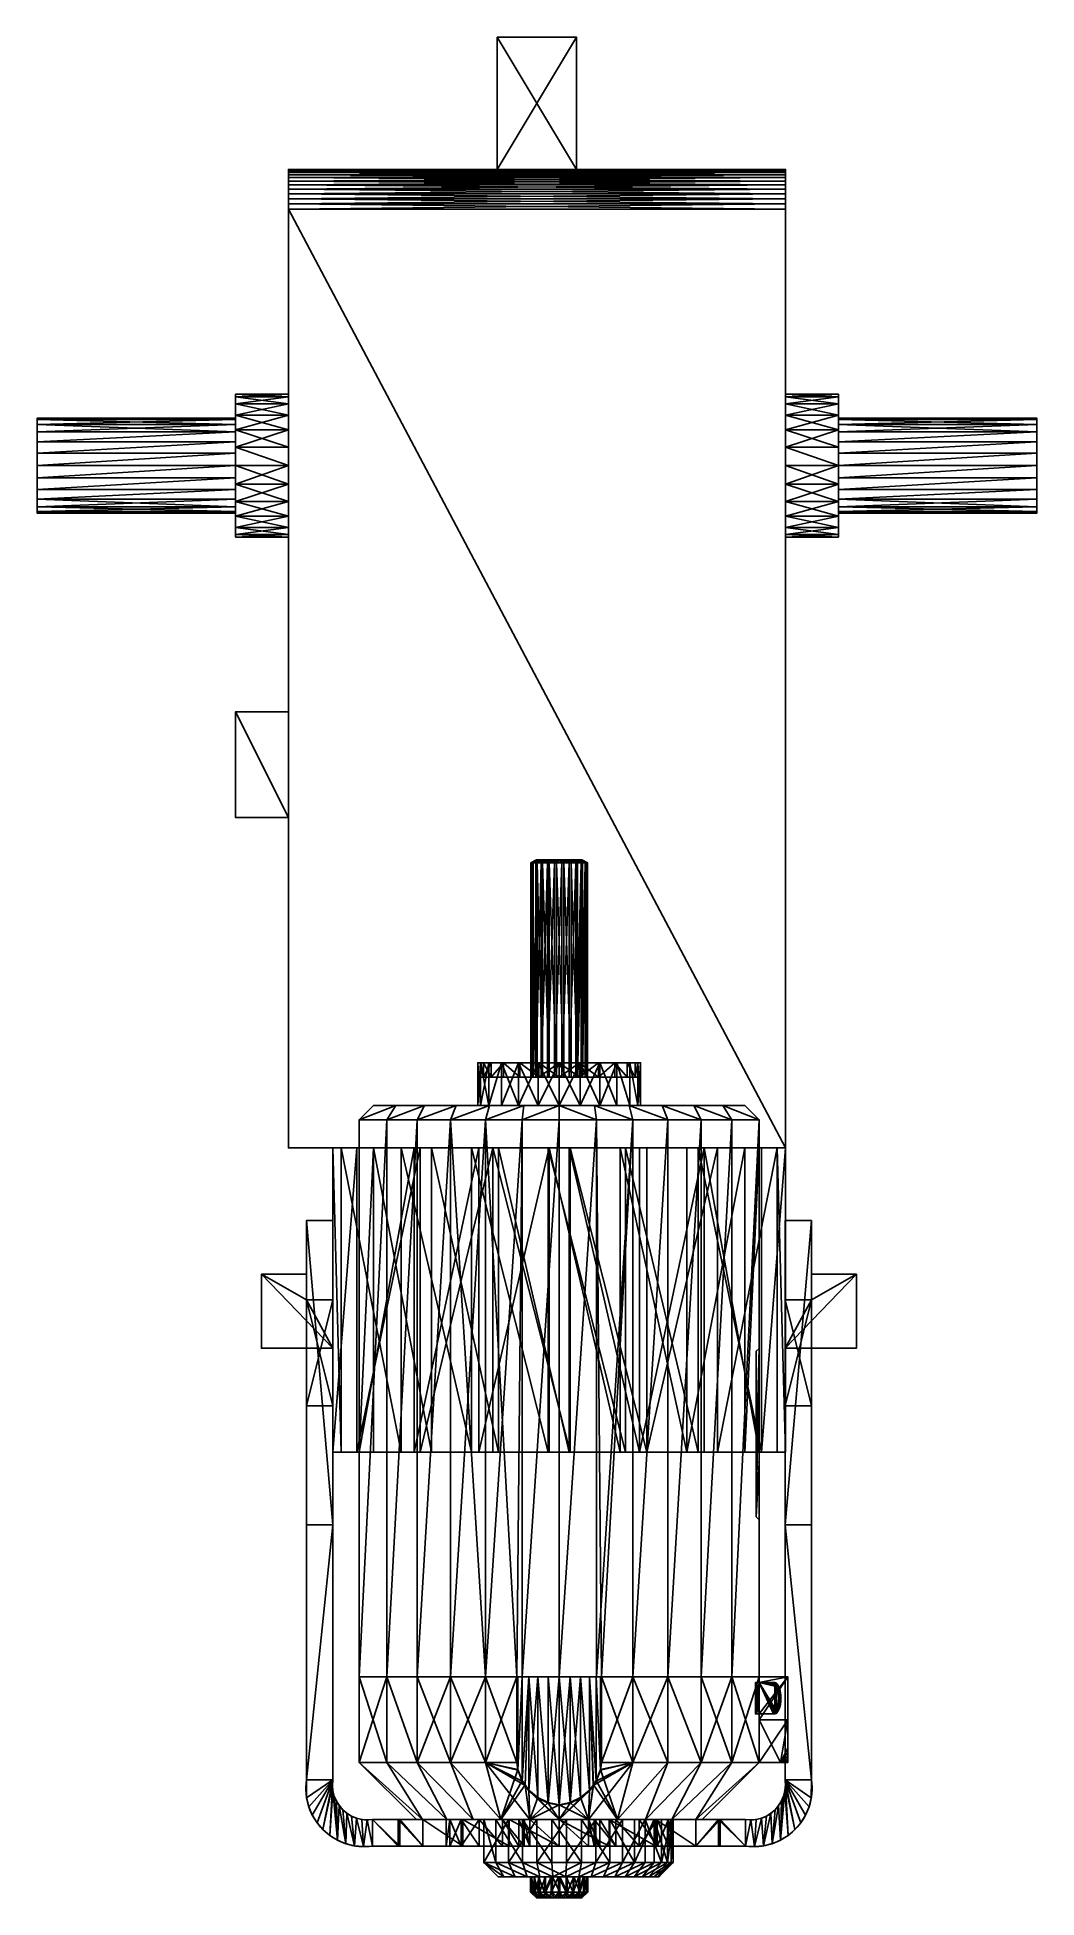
# Model space of a CAD drawing. Header units: millimetres. Extents: x -88.9 to -51.1, y -101.2 to -30.9.
import ezdxf

# ---------------------------------------------------------------- set-up
doc = ezdxf.new("R2010")
doc.units = ezdxf.units.MM
doc.layers.get('0').update_dxf_attribs({"true_color": 0xff5454})

# ---------------------------------------------------------------- blocks, each defined once
blk = doc.blocks.new('Component_5')
for p, q in [((10.9, 69.2, 9.75), (10.9, 69.2, 12.75)), ((10.9, 64.2, 9.75), (10.9, 69.2, 9.75)), ((13.9, 69.2, 9.75), (10.9, 69.2, 9.75)), ((10.9, 64.2, 12.75), (10.9, 69.2, 12.75)), ((10.9, 69.2, 12.75), (13.9, 69.2, 12.75)), ((13.9, 64.2, 9.75), (13.9, 69.2, 9.75)), ((13.9, 69.2, 12.75), (13.9, 69.2, 9.75)), ((13.9, 64.2, 12.75), (13.9, 69.2, 12.75)), ((21.8, 64.2, 21), (3, 64.2, 21)), ((21.8, 64.2, 1.5), (3, 64.2, 1.5)), ((3, 64.2, 1.5), (3, 64.2, 21)), ((21.8, 64.187, 21.196), (3, 64.187, 21.196)), ((21.8, 64.187, 1.304), (3, 64.187, 1.304)), ((21.8, 64.149, 21.388), (3, 64.149, 21.388)), ((21.8, 64.149, 1.112), (3, 64.149, 1.112)), ((21.8, 64.086, 21.574), (3, 64.086, 21.574)), ((21.8, 64.086, 0.926), (3, 64.086, 0.926)), ((13.9, 64.2, 9.75), (10.9, 64.2, 9.75)), ((10.9, 64.2, 12.75), (13.9, 64.2, 12.75)), ((10.9, 64.2, 9.75), (10.9, 64.2, 12.75)), ((13.9, 64.2, 12.75), (13.9, 64.2, 9.75)), ((21.8, 64.2, 1.5), (21.8, 64.2, 21)), ((21.8, 63.999, 21.75), (3, 63.999, 21.75)), ((21.8, 63.999, 0.75), (3, 63.999, 0.75)), ((21.8, 63.89, 21.913), (3, 63.89, 21.913)), ((21.8, 63.89, 0.587), (3, 63.89, 0.587)), ((21.8, 63.761, 22.061), (3, 63.761, 22.061)), ((21.8, 63.761, 0.439), (3, 63.761, 0.439)), ((21.8, 63.613, 22.19), (3, 63.613, 22.19)), ((21.8, 63.613, 0.31), (3, 63.613, 0.31)), ((21.8, 63.45, 22.299), (3, 63.45, 22.299)), ((21.8, 63.45, 0.201), (3, 63.45, 0.201)), ((21.8, 63.274, 22.386), (3, 63.274, 22.386)), ((21.8, 63.274, 0.114), (3, 63.274, 0.114)), ((21.8, 63.088, 22.449), (3, 63.088, 22.449)), ((21.8, 63.088, 0.051), (3, 63.088, 0.051)), ((21.8, 62.896, 22.487), (3, 62.896, 22.487)), ((21.8, 62.896, 0.013), (3, 62.896, 0.013)), ((3, 27.2), (3, 62.7)), ((3, 27.2, 22.5), (3, 62.7, 22.5)), ((21.8, 62.7, 22.5), (3, 62.7, 22.5)), ((21.8, 62.7), (3, 62.7)), ((21.8, 62.7, 22.5), (21.8, 27.2, 22.5)), ((21.8, 62.7), (21.8, 27.2)), ((3, 55.7, 11.25), (1, 55.7, 11.25)), ((3, 55.608, 10.551), (1, 55.608, 10.551)), ((3, 55.608, 11.949), (1, 55.608, 11.949)), ((21.8, 55.7, 11.25), (23.8, 55.7, 11.25)), ((21.8, 55.608, 10.551), (23.8, 55.608, 10.551)), ((21.8, 55.608, 11.949), (23.8, 55.608, 11.949)), ((3, 55.338, 9.9), (1, 55.338, 9.9)), ((3, 55.338, 12.6), (1, 55.338, 12.6)), ((3, 54.909, 9.341), (1, 54.909, 9.341)), ((3, 54.909, 13.159), (1, 54.909, 13.159)), ((21.8, 55.338, 12.6), (23.8, 55.338, 12.6)), ((21.8, 55.338, 9.9), (23.8, 55.338, 9.9)), ((21.8, 54.909, 13.159), (23.8, 54.909, 13.159)), ((21.8, 54.909, 9.341), (23.8, 54.909, 9.341)), ((3, 54.35, 8.912), (1, 54.35, 8.912)), ((3, 54.35, 13.588), (1, 54.35, 13.588)), ((21.8, 54.35, 13.588), (23.8, 54.35, 13.588)), ((21.8, 54.35, 8.912), (23.8, 54.35, 8.912)), ((3, 53.699, 8.642), (1, 53.699, 8.642)), ((3, 53.699, 13.858), (1, 53.699, 13.858)), ((21.8, 53.699, 13.858), (23.8, 53.699, 13.858)), ((21.8, 53.699, 8.642), (23.8, 53.699, 8.642)), ((3, 53, 8.55), (1, 53, 8.55)), ((3, 53, 13.95), (1, 53, 13.95)), ((21.8, 53, 13.95), (23.8, 53, 13.95)), ((21.8, 53, 8.55), (23.8, 53, 8.55)), ((3, 52.301, 8.642), (1, 52.301, 8.642)), ((3, 52.301, 13.858), (1, 52.301, 13.858)), ((21.8, 52.301, 8.642), (23.8, 52.301, 8.642)), ((21.8, 52.301, 13.858), (23.8, 52.301, 13.858)), ((3, 51.65, 8.912), (1, 51.65, 8.912)), ((3, 51.65, 13.588), (1, 51.65, 13.588)), ((21.8, 51.65, 8.912), (23.8, 51.65, 8.912)), ((21.8, 51.65, 13.588), (23.8, 51.65, 13.588)), ((3, 51.091, 9.341), (1, 51.091, 9.341)), ((3, 51.091, 13.159), (1, 51.091, 13.159)), ((3, 50.662, 9.9), (1, 50.662, 9.9)), ((3, 50.662, 12.6), (1, 50.662, 12.6)), ((21.8, 51.091, 13.159), (23.8, 51.091, 13.159)), ((21.8, 51.091, 9.341), (23.8, 51.091, 9.341)), ((21.8, 50.662, 9.9), (23.8, 50.662, 9.9)), ((21.8, 50.662, 12.6), (23.8, 50.662, 12.6)), ((3, 50.392, 10.551), (1, 50.392, 10.551)), ((3, 50.392, 11.949), (1, 50.392, 11.949)), ((3, 50.3, 11.25), (1, 50.3, 11.25)), ((21.8, 50.392, 10.551), (23.8, 50.392, 10.551)), ((21.8, 50.392, 11.949), (23.8, 50.392, 11.949)), ((21.8, 50.3, 11.25), (23.8, 50.3, 11.25)), ((1, 39.692, 13.25), (1, 43.692, 13.25)), ((1, 43.692, 13.25), (1, 43.692, 9.25)), ((1, 43.692, 9.25), (1, 39.692, 9.25)), ((3, 43.692, 13.25), (1, 43.692, 13.25)), ((3, 43.692, 9.25), (1, 43.692, 9.25)), ((3, 39.692, 13.25), (3, 43.692, 13.25)), ((3, 43.692, 13.25), (3, 43.692, 9.25)), ((3, 43.692, 9.25), (3, 39.692, 9.25)), ((1, 39.692, 9.25), (1, 39.692, 13.25)), ((3, 39.692, 13.25), (1, 39.692, 13.25)), ((3, 39.692, 9.25), (1, 39.692, 9.25)), ((3, 39.692, 9.25), (3, 39.692, 13.25)), ((21.8, 27.2), (3, 27.2)), ((21.8, 27.2, 22.5), (3, 27.2, 22.5)), ((3, 27.2), (3, 27.2, 22.5)), ((21.8, 27.2), (21.8, 27.2, 22.5))]:
    blk.add_line(p, q)
at = {"extrusion": (-1, 1.67109e-14, 1.05414e-15)}
blk.add_circle((-53, 11.25, -1), 2.7, dxfattribs=at)
at = {"extrusion": (-1, 1.86498e-14, 1.11942e-15)}
blk.add_circle((-53, 11.25, -3), 2.7, dxfattribs=at)
at = {"extrusion": (-1, 6.68436e-14, 0)}
for centre in [(-53, 11.25, -21.8), (-53, 11.25, -23.8)]:
    blk.add_circle(centre, 2.7, dxfattribs=at)
at = {"extrusion": (1, 0, 0)}
blk.add_circle((53, 11.25, 1), 1.8, dxfattribs=at)
at = {"extrusion": (-1, 7.68853e-14, 2.67893e-13)}
blk.add_circle((-53, 11.25, -23.8), 1.8, dxfattribs=at)
at = {"extrusion": (-1, 1.22281e-14, 3.00796e-14)}
for centre in [(-62.7, 21, -3), (-62.7, 21, -21.8)]:
    blk.add_arc(centre, 1.5, 90, 180, dxfattribs=at)
at = {"extrusion": (1, -1.22281e-14, 0)}
for centre in [(62.7, 1.5, 3), (62.7, 1.5, 21.8)]:
    blk.add_arc(centre, 1.5, 270, 0, dxfattribs=at)
mesh = blk.add_polyface()
corners = [(13.9, 69.2, 9.75), (10.9, 64.2, 9.75), (10.9, 69.2, 9.75), (13.9, 64.2, 9.75)]
mesh.append_faces([[corners[k] for k in face] for face in [(0, 1, 2), (1, 0, 3)]], dxfattribs={"vtx0": -1})
mesh = blk.add_polyface()
corners = [(10.9, 69.2, 12.75), (10.9, 64.2, 9.75), (10.9, 64.2, 12.75), (10.9, 69.2, 9.75)]
mesh.append_faces([[corners[k] for k in face] for face in [(0, 1, 2), (1, 0, 3)]], dxfattribs={"vtx0": -1})
mesh = blk.add_polyface()
corners = [(10.9, 69.2, 12.75), (13.9, 69.2, 9.75), (10.9, 69.2, 9.75), (13.9, 69.2, 12.75)]
mesh.append_faces([[corners[k] for k in face] for face in [(0, 1, 2), (1, 0, 3)]], dxfattribs={"vtx0": -1})
mesh = blk.add_polyface()
corners = [(13.9, 64.2, 12.75), (10.9, 69.2, 12.75), (10.9, 64.2, 12.75), (13.9, 69.2, 12.75)]
mesh.append_faces([[corners[k] for k in face] for face in [(0, 1, 2), (1, 0, 3)]], dxfattribs={"vtx0": -1})
mesh = blk.add_polyface()
corners = [(13.9, 69.2, 9.75), (13.9, 64.2, 12.75), (13.9, 64.2, 9.75), (13.9, 69.2, 12.75)]
mesh.append_faces([[corners[k] for k in face] for face in [(0, 1, 2), (1, 0, 3)]], dxfattribs={"vtx0": -1})
mesh = blk.add_polyface()
corners = [(3, 64.2, 21), (10.9, 64.2, 9.75), (3, 64.2, 1.5), (10.9, 64.2, 12.75), (13.9, 64.2, 12.75), (21.8, 64.2, 21), (21.8, 64.2, 1.5), (13.9, 64.2, 9.75)]
mesh.append_faces([[corners[k] for k in face] for face in [(0, 1, 2), (1, 0, 3), (3, 0, 4), (6, 7, 5), (7, 2, 1)]], dxfattribs={"vtx0": -1, "vtx1": -1})
mesh.append_faces([[corners[k] for k in face] for face in [(4, 0, 5), (7, 6, 2), (5, 7, 4)]], dxfattribs={"vtx0": -1, "vtx2": -1})
mesh = blk.add_polyface()
corners = [(3, 27.2, 22.5), (3, 39.692, 13.25), (3, 27.2), (3, 62.7, 22.5), (3, 43.692, 13.25), (3, 43.692, 9.25), (3, 51.091, 13.159), (3, 50.662, 12.6), (3, 50.392, 11.949), (3, 50.3, 11.25), (3, 51.65, 13.588), (3, 52.301, 13.858), (3, 53, 13.95), (3, 53.699, 13.858), (3, 54.35, 13.588), (3, 54.909, 13.159), (3, 55.338, 12.6), (3, 55.608, 11.949), (3, 55.7, 11.25), (3, 62.7), (3, 62.896, 0.013), (3, 62.896, 22.487), (3, 63.088, 0.051), (3, 63.088, 22.449), (3, 63.274, 0.114), (3, 63.274, 22.386), (3, 63.45, 0.201), (3, 63.45, 22.299), (3, 63.613, 0.31), (3, 63.613, 22.19), (3, 63.761, 0.439), (3, 63.761, 22.061), (3, 63.89, 0.587), (3, 63.89, 21.913), (3, 63.999, 0.75), (3, 63.999, 21.75), (3, 64.086, 0.926), (3, 64.086, 21.574), (3, 64.149, 1.112), (3, 64.149, 21.388), (3, 64.187, 1.304), (3, 64.187, 21.196), (3, 64.2, 1.5), (3, 64.2, 21), (3, 39.692, 9.25), (3, 51.091, 9.341), (3, 50.662, 9.9), (3, 50.392, 10.551), (3, 51.65, 8.912), (3, 52.301, 8.642), (3, 53, 8.55), (3, 53.699, 8.642), (3, 54.35, 8.912), (3, 54.909, 9.341), (3, 55.338, 9.9), (3, 55.608, 10.551)]
mesh.append_faces([[corners[k] for k in face] for face in [(42, 41, 43)]], dxfattribs={"vtx0": -1})
mesh.append_faces([[corners[k] for k in face] for face in [(0, 1, 2), (1, 3, 4), (4, 3, 5), (6, 3, 10), (10, 3, 11), (11, 3, 12), (12, 3, 13), (13, 3, 14), (14, 3, 15), (15, 3, 16), (16, 3, 17), (17, 3, 18), (19, 3, 20), (20, 21, 22), (22, 23, 24), (24, 25, 26), (26, 27, 28), (28, 29, 30), (30, 31, 32), (32, 33, 34), (34, 35, 36), (36, 37, 38), (38, 39, 40), (40, 41, 42), (2, 44, 19), (44, 2, 1), (45, 5, 46), (46, 5, 47), (47, 5, 9)]], dxfattribs={"vtx0": -1, "vtx1": -1})
mesh.append_faces([[corners[k] for k in face] for face in [(5, 3, 6), (18, 3, 19), (19, 5, 45)]], dxfattribs={"vtx0": -1, "vtx1": -1, "vtx2": -1})
mesh.append_faces([[corners[k] for k in face] for face in [(1, 0, 3), (5, 6, 7), (5, 7, 8), (5, 8, 9), (20, 3, 21), (22, 21, 23), (24, 23, 25), (26, 25, 27), (28, 27, 29), (30, 29, 31), (32, 31, 33), (34, 33, 35), (36, 35, 37), (38, 37, 39), (40, 39, 41), (19, 44, 5), (19, 45, 48), (19, 48, 49), (19, 49, 50), (19, 50, 51), (19, 51, 52), (19, 52, 53), (19, 53, 54), (19, 54, 55), (19, 55, 18)]], dxfattribs={"vtx0": -1, "vtx2": -1})
mesh = blk.add_polyface()
corners = [(3, 64.2, 21), (21.8, 64.187, 21.196), (21.8, 64.2, 21), (3, 64.187, 21.196)]
mesh.append_faces([[corners[k] for k in face] for face in [(0, 1, 2), (1, 0, 3)]], dxfattribs={"vtx0": -1})
mesh = blk.add_polyface()
corners = [(3, 64.187, 1.304), (21.8, 64.2, 1.5), (21.8, 64.187, 1.304), (3, 64.2, 1.5)]
mesh.append_faces([[corners[k] for k in face] for face in [(0, 1, 2), (1, 0, 3)]], dxfattribs={"vtx0": -1})
mesh = blk.add_polyface()
corners = [(3, 64.187, 21.196), (21.8, 64.149, 21.388), (21.8, 64.187, 21.196), (3, 64.149, 21.388)]
mesh.append_faces([[corners[k] for k in face] for face in [(0, 1, 2), (1, 0, 3)]], dxfattribs={"vtx0": -1})
mesh = blk.add_polyface()
corners = [(3, 64.149, 1.112), (21.8, 64.187, 1.304), (21.8, 64.149, 1.112), (3, 64.187, 1.304)]
mesh.append_faces([[corners[k] for k in face] for face in [(0, 1, 2), (1, 0, 3)]], dxfattribs={"vtx0": -1})
mesh = blk.add_polyface()
corners = [(3, 64.149, 21.388), (21.8, 64.086, 21.574), (21.8, 64.149, 21.388), (3, 64.086, 21.574)]
mesh.append_faces([[corners[k] for k in face] for face in [(0, 1, 2), (1, 0, 3)]], dxfattribs={"vtx0": -1})
mesh = blk.add_polyface()
corners = [(3, 64.086, 0.926), (21.8, 64.149, 1.112), (21.8, 64.086, 0.926), (3, 64.149, 1.112)]
mesh.append_faces([[corners[k] for k in face] for face in [(0, 1, 2), (1, 0, 3)]], dxfattribs={"vtx0": -1})
mesh = blk.add_polyface()
corners = [(3, 64.086, 21.574), (21.8, 63.999, 21.75), (21.8, 64.086, 21.574), (3, 63.999, 21.75)]
mesh.append_faces([[corners[k] for k in face] for face in [(0, 1, 2), (1, 0, 3)]], dxfattribs={"vtx0": -1})
mesh = blk.add_polyface()
corners = [(3, 63.999, 0.75), (21.8, 64.086, 0.926), (21.8, 63.999, 0.75), (3, 64.086, 0.926)]
mesh.append_faces([[corners[k] for k in face] for face in [(0, 1, 2), (1, 0, 3)]], dxfattribs={"vtx0": -1})
mesh = blk.add_polyface()
corners = [(21.8, 62.7), (21.8, 27.2, 22.5), (21.8, 27.2), (21.8, 51.091, 9.341), (21.8, 50.662, 9.9), (21.8, 50.392, 10.551), (21.8, 50.3, 11.25), (21.8, 51.65, 8.912), (21.8, 52.301, 8.642), (21.8, 53, 8.55), (21.8, 53.699, 8.642), (21.8, 54.35, 8.912), (21.8, 54.909, 9.341), (21.8, 55.338, 9.9), (21.8, 55.608, 10.551), (21.8, 55.7, 11.25), (21.8, 51.091, 13.159), (21.8, 62.7, 22.5), (21.8, 50.662, 12.6), (21.8, 50.392, 11.949), (21.8, 51.65, 13.588), (21.8, 52.301, 13.858), (21.8, 53, 13.95), (21.8, 53.699, 13.858), (21.8, 54.35, 13.588), (21.8, 54.909, 13.159), (21.8, 55.338, 12.6), (21.8, 55.608, 11.949), (21.8, 62.896, 0.013), (21.8, 62.896, 22.487), (21.8, 63.088, 0.051), (21.8, 63.088, 22.449), (21.8, 63.274, 0.114), (21.8, 63.274, 22.386), (21.8, 63.45, 0.201), (21.8, 63.45, 22.299), (21.8, 63.613, 0.31), (21.8, 63.613, 22.19), (21.8, 63.761, 0.439), (21.8, 63.761, 22.061), (21.8, 63.89, 0.587), (21.8, 63.89, 21.913), (21.8, 63.999, 0.75), (21.8, 63.999, 21.75), (21.8, 64.086, 0.926), (21.8, 64.086, 21.574), (21.8, 64.149, 1.112), (21.8, 64.149, 21.388), (21.8, 64.187, 1.304), (21.8, 64.187, 21.196), (21.8, 64.2, 1.5), (21.8, 64.2, 21)]
mesh.append_faces([[corners[k] for k in face] for face in [(0, 1, 2), (49, 50, 51)]], dxfattribs={"vtx0": -1})
mesh.append_faces([[corners[k] for k in face] for face in [(3, 0, 7), (7, 0, 8), (8, 0, 9), (9, 0, 10), (10, 0, 11), (11, 0, 12), (12, 0, 13), (13, 0, 14), (14, 0, 15), (1, 16, 17), (16, 1, 18), (18, 1, 19), (19, 1, 6), (17, 28, 29), (29, 30, 31), (31, 32, 33), (33, 34, 35), (35, 36, 37), (37, 38, 39), (39, 40, 41), (41, 42, 43), (43, 44, 45), (45, 46, 47), (47, 48, 49)]], dxfattribs={"vtx0": -1, "vtx1": -1})
mesh.append_faces([[corners[k] for k in face] for face in [(1, 0, 3), (17, 15, 0)]], dxfattribs={"vtx0": -1, "vtx1": -1, "vtx2": -1})
mesh.append_faces([[corners[k] for k in face] for face in [(1, 3, 4), (1, 4, 5), (1, 5, 6), (17, 16, 20), (17, 20, 21), (17, 21, 22), (17, 22, 23), (17, 23, 24), (17, 24, 25), (17, 25, 26), (17, 26, 27), (17, 27, 15), (17, 0, 28), (29, 28, 30), (31, 30, 32), (33, 32, 34), (35, 34, 36), (37, 36, 38), (39, 38, 40), (41, 40, 42), (43, 42, 44), (45, 44, 46), (47, 46, 48), (49, 48, 50)]], dxfattribs={"vtx0": -1, "vtx2": -1})
mesh = blk.add_polyface()
corners = [(3, 63.999, 21.75), (21.8, 63.89, 21.913), (21.8, 63.999, 21.75), (3, 63.89, 21.913)]
mesh.append_faces([[corners[k] for k in face] for face in [(0, 1, 2), (1, 0, 3)]], dxfattribs={"vtx0": -1})
mesh = blk.add_polyface()
corners = [(3, 63.89, 0.587), (21.8, 63.999, 0.75), (21.8, 63.89, 0.587), (3, 63.999, 0.75)]
mesh.append_faces([[corners[k] for k in face] for face in [(0, 1, 2), (1, 0, 3)]], dxfattribs={"vtx0": -1})
mesh = blk.add_polyface()
corners = [(3, 63.89, 21.913), (21.8, 63.761, 22.061), (21.8, 63.89, 21.913), (3, 63.761, 22.061)]
mesh.append_faces([[corners[k] for k in face] for face in [(0, 1, 2), (1, 0, 3)]], dxfattribs={"vtx0": -1})
mesh = blk.add_polyface()
corners = [(3, 63.761, 0.439), (21.8, 63.89, 0.587), (21.8, 63.761, 0.439), (3, 63.89, 0.587)]
mesh.append_faces([[corners[k] for k in face] for face in [(0, 1, 2), (1, 0, 3)]], dxfattribs={"vtx0": -1})
mesh = blk.add_polyface()
corners = [(21.8, 63.613, 22.19), (3, 63.761, 22.061), (3, 63.613, 22.19), (21.8, 63.761, 22.061)]
mesh.append_faces([[corners[k] for k in face] for face in [(0, 1, 2), (1, 0, 3)]], dxfattribs={"vtx0": -1})
mesh = blk.add_polyface()
corners = [(21.8, 63.761, 0.439), (3, 63.613, 0.31), (3, 63.761, 0.439), (21.8, 63.613, 0.31)]
mesh.append_faces([[corners[k] for k in face] for face in [(0, 1, 2), (1, 0, 3)]], dxfattribs={"vtx0": -1})
mesh = blk.add_polyface()
corners = [(21.8, 63.45, 22.299), (3, 63.613, 22.19), (3, 63.45, 22.299), (21.8, 63.613, 22.19)]
mesh.append_faces([[corners[k] for k in face] for face in [(0, 1, 2), (1, 0, 3)]], dxfattribs={"vtx0": -1})
mesh = blk.add_polyface()
corners = [(21.8, 63.613, 0.31), (3, 63.45, 0.201), (3, 63.613, 0.31), (21.8, 63.45, 0.201)]
mesh.append_faces([[corners[k] for k in face] for face in [(0, 1, 2), (1, 0, 3)]], dxfattribs={"vtx0": -1})
mesh = blk.add_polyface()
corners = [(21.8, 63.274, 22.386), (3, 63.45, 22.299), (3, 63.274, 22.386), (21.8, 63.45, 22.299)]
mesh.append_faces([[corners[k] for k in face] for face in [(0, 1, 2), (1, 0, 3)]], dxfattribs={"vtx0": -1})
mesh = blk.add_polyface()
corners = [(21.8, 63.45, 0.201), (3, 63.274, 0.114), (3, 63.45, 0.201), (21.8, 63.274, 0.114)]
mesh.append_faces([[corners[k] for k in face] for face in [(0, 1, 2), (1, 0, 3)]], dxfattribs={"vtx0": -1})
mesh = blk.add_polyface()
corners = [(21.8, 63.088, 22.449), (3, 63.274, 22.386), (3, 63.088, 22.449), (21.8, 63.274, 22.386)]
mesh.append_faces([[corners[k] for k in face] for face in [(0, 1, 2), (1, 0, 3)]], dxfattribs={"vtx0": -1})
mesh = blk.add_polyface()
corners = [(21.8, 63.274, 0.114), (3, 63.088, 0.051), (3, 63.274, 0.114), (21.8, 63.088, 0.051)]
mesh.append_faces([[corners[k] for k in face] for face in [(0, 1, 2), (1, 0, 3)]], dxfattribs={"vtx0": -1})
mesh = blk.add_polyface()
corners = [(21.8, 62.896, 22.487), (3, 63.088, 22.449), (3, 62.896, 22.487), (21.8, 63.088, 22.449)]
mesh.append_faces([[corners[k] for k in face] for face in [(0, 1, 2), (1, 0, 3)]], dxfattribs={"vtx0": -1})
mesh = blk.add_polyface()
corners = [(21.8, 63.088, 0.051), (3, 62.896, 0.013), (3, 63.088, 0.051), (21.8, 62.896, 0.013)]
mesh.append_faces([[corners[k] for k in face] for face in [(0, 1, 2), (1, 0, 3)]], dxfattribs={"vtx0": -1})
mesh = blk.add_polyface()
corners = [(21.8, 62.7, 22.5), (3, 62.896, 22.487), (3, 62.7, 22.5), (21.8, 62.896, 22.487)]
mesh.append_faces([[corners[k] for k in face] for face in [(0, 1, 2), (1, 0, 3)]], dxfattribs={"vtx0": -1})
mesh = blk.add_polyface()
corners = [(21.8, 62.896, 0.013), (3, 62.7), (3, 62.896, 0.013), (21.8, 62.7)]
mesh.append_faces([[corners[k] for k in face] for face in [(0, 1, 2), (1, 0, 3)]], dxfattribs={"vtx0": -1})
mesh = blk.add_polyface()
corners = [(3, 62.7), (21.8, 27.2), (3, 27.2), (21.8, 62.7)]
mesh.append_faces([[corners[k] for k in face] for face in [(0, 1, 2), (1, 0, 3)]], dxfattribs={"vtx0": -1})
mesh = blk.add_polyface()
corners = [(21.8, 27.2, 22.5), (3, 62.7, 22.5), (3, 27.2, 22.5), (21.8, 62.7, 22.5)]
mesh.append_faces([[corners[k] for k in face] for face in [(0, 1, 2), (1, 0, 3)]], dxfattribs={"vtx0": -1})
mesh = blk.add_polyface()
corners = [(1, 50.392, 11.949), (1, 50.392, 10.551), (1, 50.3, 11.25), (1, 50.662, 12.6), (1, 50.662, 9.9), (1, 51.091, 13.159), (1, 51.091, 9.341), (1, 51.2, 11.25), (1, 51.261, 11.716), (1, 51.65, 13.588), (1, 51.441, 12.15), (1, 51.727, 12.523), (1, 52.301, 13.858), (1, 52.1, 12.809), (1, 52.534, 12.989), (1, 53, 13.95), (1, 53, 13.05), (1, 53.699, 13.858), (1, 53.466, 12.989), (1, 53.9, 12.809), (1, 54.35, 13.588), (1, 54.273, 12.523), (1, 54.559, 12.15), (1, 54.909, 13.159), (1, 54.739, 11.716), (1, 54.8, 11.25), (1, 51.261, 10.784), (1, 51.65, 8.912), (1, 51.441, 10.35), (1, 51.727, 9.977), (1, 52.301, 8.642), (1, 52.1, 9.691), (1, 52.534, 9.511), (1, 53, 8.55), (1, 53, 9.45), (1, 53.699, 8.642), (1, 53.466, 9.511), (1, 53.9, 9.691), (1, 54.35, 8.912), (1, 54.273, 9.977), (1, 54.559, 10.35), (1, 54.909, 9.341), (1, 54.739, 10.784), (1, 55.338, 12.6), (1, 55.338, 9.9), (1, 55.608, 11.949), (1, 55.608, 10.551), (1, 55.7, 11.25)]
mesh.append_faces([[corners[k] for k in face] for face in [(0, 1, 2), (46, 45, 47)]], dxfattribs={"vtx0": -1})
mesh.append_faces([[corners[k] for k in face] for face in [(1, 3, 4), (4, 5, 6), (7, 5, 8), (8, 9, 10), (10, 9, 11), (11, 12, 13), (13, 12, 14), (14, 15, 16), (16, 17, 18), (18, 17, 19), (19, 20, 21), (21, 20, 22), (22, 23, 24), (24, 23, 25), (6, 26, 27), (26, 6, 7), (27, 29, 30), (30, 32, 33), (33, 34, 35), (35, 37, 38), (38, 40, 41), (41, 43, 44), (44, 45, 46)]], dxfattribs={"vtx0": -1, "vtx1": -1})
mesh.append_faces([[corners[k] for k in face] for face in [(6, 5, 7), (41, 25, 23)]], dxfattribs={"vtx0": -1, "vtx1": -1, "vtx2": -1})
mesh.append_faces([[corners[k] for k in face] for face in [(1, 0, 3), (4, 3, 5), (8, 5, 9), (11, 9, 12), (14, 12, 15), (16, 15, 17), (19, 17, 20), (22, 20, 23), (27, 26, 28), (27, 28, 29), (30, 29, 31), (30, 31, 32), (33, 32, 34), (35, 34, 36), (35, 36, 37), (38, 37, 39), (38, 39, 40), (41, 40, 42), (41, 42, 25), (41, 23, 43), (44, 43, 45)]], dxfattribs={"vtx0": -1, "vtx2": -1})
mesh = blk.add_polyface()
corners = [(1, 55.7, 11.25), (3, 55.608, 10.551), (1, 55.608, 10.551), (3, 55.7, 11.25)]
mesh.append_faces([[corners[k] for k in face] for face in [(0, 1, 2), (1, 0, 3)]], dxfattribs={"vtx0": -1})
mesh = blk.add_polyface()
corners = [(1, 55.608, 11.949), (3, 55.7, 11.25), (1, 55.7, 11.25), (3, 55.608, 11.949)]
mesh.append_faces([[corners[k] for k in face] for face in [(0, 1, 2), (1, 0, 3)]], dxfattribs={"vtx0": -1})
mesh = blk.add_polyface()
corners = [(1, 55.608, 10.551), (3, 55.338, 9.9), (1, 55.338, 9.9), (3, 55.608, 10.551)]
mesh.append_faces([[corners[k] for k in face] for face in [(0, 1, 2), (1, 0, 3)]], dxfattribs={"vtx0": -1})
mesh = blk.add_polyface()
corners = [(1, 55.338, 12.6), (3, 55.608, 11.949), (1, 55.608, 11.949), (3, 55.338, 12.6)]
mesh.append_faces([[corners[k] for k in face] for face in [(0, 1, 2), (1, 0, 3)]], dxfattribs={"vtx0": -1})
mesh = blk.add_polyface()
corners = [(21.8, 55.7, 11.25), (23.8, 55.608, 10.551), (21.8, 55.608, 10.551), (23.8, 55.7, 11.25)]
mesh.append_faces([[corners[k] for k in face] for face in [(0, 1, 2), (1, 0, 3)]], dxfattribs={"vtx0": -1})
mesh = blk.add_polyface()
corners = [(21.8, 55.608, 11.949), (23.8, 55.7, 11.25), (21.8, 55.7, 11.25), (23.8, 55.608, 11.949)]
mesh.append_faces([[corners[k] for k in face] for face in [(0, 1, 2), (1, 0, 3)]], dxfattribs={"vtx0": -1})
mesh = blk.add_polyface()
corners = [(21.8, 55.338, 12.6), (23.8, 55.608, 11.949), (21.8, 55.608, 11.949), (23.8, 55.338, 12.6)]
mesh.append_faces([[corners[k] for k in face] for face in [(0, 1, 2), (1, 0, 3)]], dxfattribs={"vtx0": -1})
mesh = blk.add_polyface()
corners = [(21.8, 55.608, 10.551), (23.8, 55.338, 9.9), (21.8, 55.338, 9.9), (23.8, 55.608, 10.551)]
mesh.append_faces([[corners[k] for k in face] for face in [(0, 1, 2), (1, 0, 3)]], dxfattribs={"vtx0": -1})
mesh = blk.add_polyface()
corners = [(23.8, 50.392, 10.551), (23.8, 50.392, 11.949), (23.8, 50.3, 11.25), (23.8, 50.662, 9.9), (23.8, 50.662, 12.6), (23.8, 51.091, 9.341), (23.8, 51.091, 13.159), (23.8, 51.2, 11.25), (23.8, 51.261, 10.784), (23.8, 51.65, 8.912), (23.8, 51.441, 10.35), (23.8, 51.727, 9.977), (23.8, 52.301, 8.642), (23.8, 52.1, 9.691), (23.8, 52.534, 9.511), (23.8, 53, 8.55), (23.8, 53, 9.45), (23.8, 53.699, 8.642), (23.8, 53.466, 9.511), (23.8, 53.9, 9.691), (23.8, 54.35, 8.912), (23.8, 54.273, 9.977), (23.8, 54.559, 10.35), (23.8, 54.909, 9.341), (23.8, 54.739, 10.784), (23.8, 54.8, 11.25), (23.8, 51.261, 11.716), (23.8, 51.65, 13.588), (23.8, 51.441, 12.15), (23.8, 51.727, 12.523), (23.8, 52.301, 13.858), (23.8, 52.1, 12.809), (23.8, 52.534, 12.989), (23.8, 53, 13.95), (23.8, 53, 13.05), (23.8, 53.466, 12.989), (23.8, 53.699, 13.858), (23.8, 53.9, 12.809), (23.8, 54.35, 13.588), (23.8, 54.273, 12.523), (23.8, 54.559, 12.15), (23.8, 54.909, 13.159), (23.8, 54.739, 11.716), (23.8, 55.338, 9.9), (23.8, 55.338, 12.6), (23.8, 55.608, 10.551), (23.8, 55.608, 11.949), (23.8, 55.7, 11.25)]
mesh.append_faces([[corners[k] for k in face] for face in [(0, 1, 2), (46, 45, 47)]], dxfattribs={"vtx0": -1})
mesh.append_faces([[corners[k] for k in face] for face in [(1, 3, 4), (4, 5, 6), (7, 5, 8), (8, 9, 10), (10, 9, 11), (11, 12, 13), (13, 12, 14), (14, 15, 16), (16, 17, 18), (18, 17, 19), (19, 20, 21), (21, 20, 22), (22, 23, 24), (24, 23, 25), (6, 26, 27), (26, 6, 7), (27, 29, 30), (30, 32, 33), (33, 35, 36), (36, 37, 38), (38, 40, 41), (41, 43, 44), (44, 45, 46)]], dxfattribs={"vtx0": -1, "vtx1": -1})
mesh.append_faces([[corners[k] for k in face] for face in [(6, 5, 7), (41, 25, 23)]], dxfattribs={"vtx0": -1, "vtx1": -1, "vtx2": -1})
mesh.append_faces([[corners[k] for k in face] for face in [(1, 0, 3), (4, 3, 5), (8, 5, 9), (11, 9, 12), (14, 12, 15), (16, 15, 17), (19, 17, 20), (22, 20, 23), (27, 26, 28), (27, 28, 29), (30, 29, 31), (30, 31, 32), (33, 32, 34), (33, 34, 35), (36, 35, 37), (38, 37, 39), (38, 39, 40), (41, 40, 42), (41, 42, 25), (41, 23, 43), (44, 43, 45)]], dxfattribs={"vtx0": -1, "vtx2": -1})
mesh = blk.add_polyface()
corners = [(1, 55.338, 9.9), (3, 54.909, 9.341), (1, 54.909, 9.341), (3, 55.338, 9.9)]
mesh.append_faces([[corners[k] for k in face] for face in [(0, 1, 2), (1, 0, 3)]], dxfattribs={"vtx0": -1})
mesh = blk.add_polyface()
corners = [(1, 54.909, 13.159), (3, 55.338, 12.6), (1, 55.338, 12.6), (3, 54.909, 13.159)]
mesh.append_faces([[corners[k] for k in face] for face in [(0, 1, 2), (1, 0, 3)]], dxfattribs={"vtx0": -1})
mesh = blk.add_polyface()
corners = [(3, 54.909, 9.341), (1, 54.35, 8.912), (1, 54.909, 9.341), (3, 54.35, 8.912)]
mesh.append_faces([[corners[k] for k in face] for face in [(0, 1, 2), (1, 0, 3)]], dxfattribs={"vtx0": -1})
mesh = blk.add_polyface()
corners = [(3, 54.35, 13.588), (1, 54.909, 13.159), (1, 54.35, 13.588), (3, 54.909, 13.159)]
mesh.append_faces([[corners[k] for k in face] for face in [(0, 1, 2), (1, 0, 3)]], dxfattribs={"vtx0": -1})
mesh = blk.add_polyface()
corners = [(21.8, 55.338, 9.9), (23.8, 54.909, 9.341), (21.8, 54.909, 9.341), (23.8, 55.338, 9.9)]
mesh.append_faces([[corners[k] for k in face] for face in [(0, 1, 2), (1, 0, 3)]], dxfattribs={"vtx0": -1})
mesh = blk.add_polyface()
corners = [(21.8, 54.909, 13.159), (23.8, 55.338, 12.6), (21.8, 55.338, 12.6), (23.8, 54.909, 13.159)]
mesh.append_faces([[corners[k] for k in face] for face in [(0, 1, 2), (1, 0, 3)]], dxfattribs={"vtx0": -1})
mesh = blk.add_polyface()
corners = [(23.8, 54.35, 13.588), (21.8, 54.909, 13.159), (21.8, 54.35, 13.588), (23.8, 54.909, 13.159)]
mesh.append_faces([[corners[k] for k in face] for face in [(0, 1, 2), (1, 0, 3)]], dxfattribs={"vtx0": -1})
mesh = blk.add_polyface()
corners = [(23.8, 54.909, 9.341), (21.8, 54.35, 8.912), (21.8, 54.909, 9.341), (23.8, 54.35, 8.912)]
mesh.append_faces([[corners[k] for k in face] for face in [(0, 1, 2), (1, 0, 3)]], dxfattribs={"vtx0": -1})
mesh = blk.add_polyface()
corners = [(3, 54.35, 8.912), (1, 53.699, 8.642), (1, 54.35, 8.912), (3, 53.699, 8.642)]
mesh.append_faces([[corners[k] for k in face] for face in [(0, 1, 2), (1, 0, 3)]], dxfattribs={"vtx0": -1})
mesh = blk.add_polyface()
corners = [(3, 53.699, 13.858), (1, 54.35, 13.588), (1, 53.699, 13.858), (3, 54.35, 13.588)]
mesh.append_faces([[corners[k] for k in face] for face in [(0, 1, 2), (1, 0, 3)]], dxfattribs={"vtx0": -1})
mesh = blk.add_polyface()
corners = [(23.8, 53.699, 13.858), (21.8, 54.35, 13.588), (21.8, 53.699, 13.858), (23.8, 54.35, 13.588)]
mesh.append_faces([[corners[k] for k in face] for face in [(0, 1, 2), (1, 0, 3)]], dxfattribs={"vtx0": -1})
mesh = blk.add_polyface()
corners = [(23.8, 54.35, 8.912), (21.8, 53.699, 8.642), (21.8, 54.35, 8.912), (23.8, 53.699, 8.642)]
mesh.append_faces([[corners[k] for k in face] for face in [(0, 1, 2), (1, 0, 3)]], dxfattribs={"vtx0": -1})
mesh = blk.add_polyface()
corners = [(1, 53.699, 8.642), (3, 53, 8.55), (1, 53, 8.55), (3, 53.699, 8.642)]
mesh.append_faces([[corners[k] for k in face] for face in [(0, 1, 2), (1, 0, 3)]], dxfattribs={"vtx0": -1})
mesh = blk.add_polyface()
corners = [(3, 53, 13.95), (1, 53.699, 13.858), (1, 53, 13.95), (3, 53.699, 13.858)]
mesh.append_faces([[corners[k] for k in face] for face in [(0, 1, 2), (1, 0, 3)]], dxfattribs={"vtx0": -1})
mesh = blk.add_polyface()
corners = [(23.8, 53, 13.95), (21.8, 53.699, 13.858), (21.8, 53, 13.95), (23.8, 53.699, 13.858)]
mesh.append_faces([[corners[k] for k in face] for face in [(0, 1, 2), (1, 0, 3)]], dxfattribs={"vtx0": -1})
mesh = blk.add_polyface()
corners = [(21.8, 53.699, 8.642), (23.8, 53, 8.55), (21.8, 53, 8.55), (23.8, 53.699, 8.642)]
mesh.append_faces([[corners[k] for k in face] for face in [(0, 1, 2), (1, 0, 3)]], dxfattribs={"vtx0": -1})
mesh = blk.add_polyface()
corners = [(3, 53, 8.55), (1, 52.301, 8.642), (1, 53, 8.55), (3, 52.301, 8.642)]
mesh.append_faces([[corners[k] for k in face] for face in [(0, 1, 2), (1, 0, 3)]], dxfattribs={"vtx0": -1})
mesh = blk.add_polyface()
corners = [(3, 52.301, 13.858), (1, 53, 13.95), (1, 52.301, 13.858), (3, 53, 13.95)]
mesh.append_faces([[corners[k] for k in face] for face in [(0, 1, 2), (1, 0, 3)]], dxfattribs={"vtx0": -1})
mesh = blk.add_polyface()
corners = [(23.8, 53, 8.55), (21.8, 52.301, 8.642), (21.8, 53, 8.55), (23.8, 52.301, 8.642)]
mesh.append_faces([[corners[k] for k in face] for face in [(0, 1, 2), (1, 0, 3)]], dxfattribs={"vtx0": -1})
mesh = blk.add_polyface()
corners = [(23.8, 52.301, 13.858), (21.8, 53, 13.95), (21.8, 52.301, 13.858), (23.8, 53, 13.95)]
mesh.append_faces([[corners[k] for k in face] for face in [(0, 1, 2), (1, 0, 3)]], dxfattribs={"vtx0": -1})
mesh = blk.add_polyface()
corners = [(3, 52.301, 8.642), (1, 51.65, 8.912), (1, 52.301, 8.642), (3, 51.65, 8.912)]
mesh.append_faces([[corners[k] for k in face] for face in [(0, 1, 2), (1, 0, 3)]], dxfattribs={"vtx0": -1})
mesh = blk.add_polyface()
corners = [(3, 51.65, 13.588), (1, 52.301, 13.858), (1, 51.65, 13.588), (3, 52.301, 13.858)]
mesh.append_faces([[corners[k] for k in face] for face in [(0, 1, 2), (1, 0, 3)]], dxfattribs={"vtx0": -1})
mesh = blk.add_polyface()
corners = [(23.8, 52.301, 8.642), (21.8, 51.65, 8.912), (21.8, 52.301, 8.642), (23.8, 51.65, 8.912)]
mesh.append_faces([[corners[k] for k in face] for face in [(0, 1, 2), (1, 0, 3)]], dxfattribs={"vtx0": -1})
mesh = blk.add_polyface()
corners = [(23.8, 51.65, 13.588), (21.8, 52.301, 13.858), (21.8, 51.65, 13.588), (23.8, 52.301, 13.858)]
mesh.append_faces([[corners[k] for k in face] for face in [(0, 1, 2), (1, 0, 3)]], dxfattribs={"vtx0": -1})
mesh = blk.add_polyface()
corners = [(3, 51.65, 8.912), (1, 51.091, 9.341), (1, 51.65, 8.912), (3, 51.091, 9.341)]
mesh.append_faces([[corners[k] for k in face] for face in [(0, 1, 2), (1, 0, 3)]], dxfattribs={"vtx0": -1})
mesh = blk.add_polyface()
corners = [(3, 51.091, 13.159), (1, 51.65, 13.588), (1, 51.091, 13.159), (3, 51.65, 13.588)]
mesh.append_faces([[corners[k] for k in face] for face in [(0, 1, 2), (1, 0, 3)]], dxfattribs={"vtx0": -1})
mesh = blk.add_polyface()
corners = [(23.8, 51.65, 8.912), (21.8, 51.091, 9.341), (21.8, 51.65, 8.912), (23.8, 51.091, 9.341)]
mesh.append_faces([[corners[k] for k in face] for face in [(0, 1, 2), (1, 0, 3)]], dxfattribs={"vtx0": -1})
mesh = blk.add_polyface()
corners = [(23.8, 51.091, 13.159), (21.8, 51.65, 13.588), (21.8, 51.091, 13.159), (23.8, 51.65, 13.588)]
mesh.append_faces([[corners[k] for k in face] for face in [(0, 1, 2), (1, 0, 3)]], dxfattribs={"vtx0": -1})
mesh = blk.add_polyface()
corners = [(3, 50.662, 9.9), (1, 51.091, 9.341), (3, 51.091, 9.341), (1, 50.662, 9.9)]
mesh.append_faces([[corners[k] for k in face] for face in [(0, 1, 2), (1, 0, 3)]], dxfattribs={"vtx0": -1})
mesh = blk.add_polyface()
corners = [(3, 51.091, 13.159), (1, 50.662, 12.6), (3, 50.662, 12.6), (1, 51.091, 13.159)]
mesh.append_faces([[corners[k] for k in face] for face in [(0, 1, 2), (1, 0, 3)]], dxfattribs={"vtx0": -1})
mesh = blk.add_polyface()
corners = [(3, 50.392, 10.551), (1, 50.662, 9.9), (3, 50.662, 9.9), (1, 50.392, 10.551)]
mesh.append_faces([[corners[k] for k in face] for face in [(0, 1, 2), (1, 0, 3)]], dxfattribs={"vtx0": -1})
mesh = blk.add_polyface()
corners = [(3, 50.662, 12.6), (1, 50.392, 11.949), (3, 50.392, 11.949), (1, 50.662, 12.6)]
mesh.append_faces([[corners[k] for k in face] for face in [(0, 1, 2), (1, 0, 3)]], dxfattribs={"vtx0": -1})
mesh = blk.add_polyface()
corners = [(23.8, 50.662, 9.9), (21.8, 51.091, 9.341), (23.8, 51.091, 9.341), (21.8, 50.662, 9.9)]
mesh.append_faces([[corners[k] for k in face] for face in [(0, 1, 2), (1, 0, 3)]], dxfattribs={"vtx0": -1})
mesh = blk.add_polyface()
corners = [(23.8, 51.091, 13.159), (21.8, 50.662, 12.6), (23.8, 50.662, 12.6), (21.8, 51.091, 13.159)]
mesh.append_faces([[corners[k] for k in face] for face in [(0, 1, 2), (1, 0, 3)]], dxfattribs={"vtx0": -1})
mesh = blk.add_polyface()
corners = [(23.8, 50.662, 12.6), (21.8, 50.392, 11.949), (23.8, 50.392, 11.949), (21.8, 50.662, 12.6)]
mesh.append_faces([[corners[k] for k in face] for face in [(0, 1, 2), (1, 0, 3)]], dxfattribs={"vtx0": -1})
mesh = blk.add_polyface()
corners = [(23.8, 50.392, 10.551), (21.8, 50.662, 9.9), (23.8, 50.662, 9.9), (21.8, 50.392, 10.551)]
mesh.append_faces([[corners[k] for k in face] for face in [(0, 1, 2), (1, 0, 3)]], dxfattribs={"vtx0": -1})
mesh = blk.add_polyface()
corners = [(3, 50.3, 11.25), (1, 50.392, 10.551), (3, 50.392, 10.551), (1, 50.3, 11.25)]
mesh.append_faces([[corners[k] for k in face] for face in [(0, 1, 2), (1, 0, 3)]], dxfattribs={"vtx0": -1})
mesh = blk.add_polyface()
corners = [(3, 50.392, 11.949), (1, 50.3, 11.25), (3, 50.3, 11.25), (1, 50.392, 11.949)]
mesh.append_faces([[corners[k] for k in face] for face in [(0, 1, 2), (1, 0, 3)]], dxfattribs={"vtx0": -1})
mesh = blk.add_polyface()
corners = [(23.8, 50.392, 11.949), (21.8, 50.3, 11.25), (23.8, 50.3, 11.25), (21.8, 50.392, 11.949)]
mesh.append_faces([[corners[k] for k in face] for face in [(0, 1, 2), (1, 0, 3)]], dxfattribs={"vtx0": -1})
mesh = blk.add_polyface()
corners = [(23.8, 50.3, 11.25), (21.8, 50.392, 10.551), (23.8, 50.392, 10.551), (21.8, 50.3, 11.25)]
mesh.append_faces([[corners[k] for k in face] for face in [(0, 1, 2), (1, 0, 3)]], dxfattribs={"vtx0": -1})
mesh = blk.add_polyface()
corners = [(1, 43.692, 13.25), (1, 39.692, 9.25), (1, 39.692, 13.25), (1, 43.692, 9.25)]
mesh.append_faces([[corners[k] for k in face] for face in [(0, 1, 2), (1, 0, 3)]], dxfattribs={"vtx0": -1})
mesh = blk.add_polyface()
corners = [(3, 39.692, 13.25), (1, 43.692, 13.25), (1, 39.692, 13.25), (3, 43.692, 13.25)]
mesh.append_faces([[corners[k] for k in face] for face in [(0, 1, 2), (1, 0, 3)]], dxfattribs={"vtx0": -1})
mesh = blk.add_polyface()
corners = [(1, 43.692, 9.25), (3, 43.692, 13.25), (3, 43.692, 9.25), (1, 43.692, 13.25)]
mesh.append_faces([[corners[k] for k in face] for face in [(0, 1, 2), (1, 0, 3)]], dxfattribs={"vtx0": -1})
mesh = blk.add_polyface()
corners = [(1, 43.692, 9.25), (3, 39.692, 9.25), (1, 39.692, 9.25), (3, 43.692, 9.25)]
mesh.append_faces([[corners[k] for k in face] for face in [(0, 1, 2), (1, 0, 3)]], dxfattribs={"vtx0": -1})
mesh = blk.add_polyface()
corners = [(3, 39.692, 13.25), (1, 39.692, 9.25), (3, 39.692, 9.25), (1, 39.692, 13.25)]
mesh.append_faces([[corners[k] for k in face] for face in [(0, 1, 2), (1, 0, 3)]], dxfattribs={"vtx0": -1})
mesh = blk.add_polyface()
corners = [(21.8, 27.2, 22.5), (3, 27.2), (21.8, 27.2), (3, 27.2, 22.5)]
mesh.append_faces([[corners[k] for k in face] for face in [(0, 1, 2), (1, 0, 3)]], dxfattribs={"vtx0": -1})
blk = doc.blocks.new('Group_1')
for p, q in [((0.54, 8.622, 4.03), (0, 8.078, 4.065)), ((0.54, 8.548, 5.155), (0, 8.013, 5.049)), ((2.16, 8.622, 4.03), (0.54, 8.622, 4.03)), ((2.16, 8.548, 5.155), (0.54, 8.548, 5.155)), ((0.54, 8.402, 2.924), (0, 7.886, 3.099)), ((0.54, 8.185, 6.223), (0, 7.696, 5.982)), ((0.54, 7.904, 1.912), (0, 7.451, 2.214)), ((2.16, 8.402, 2.924), (0.54, 8.402, 2.924)), ((2.16, 8.185, 6.223), (0.54, 8.185, 6.223)), ((2.16, 7.904, 1.912), (0.54, 7.904, 1.912)), ((0.54, 7.16, 1.064), (0, 6.801, 1.473)), ((2.16, 7.16, 1.064), (0.54, 7.16, 1.064)), ((0.54, 6.223, 0.437), (0, 5.982, 0.925)), ((2.16, 6.223, 0.437), (0.54, 6.223, 0.437)), ((0.54, 5.155, 0.074), (0, 5.049, 0.608)), ((2.16, 5.155, 0.074), (0.54, 5.155, 0.074)), ((0.54, 4.03), (0, 4.065, 0.544)), ((2.16, 4.03), (0.54, 4.03)), ((0.54, 2.924, 0.22), (0, 3.099, 0.735)), ((2.16, 2.924, 0.22), (0.54, 2.924, 0.22)), ((0.54, 1.912, 0.718), (0, 2.214, 1.171)), ((0.54, 1.064, 1.461), (0, 1.473, 1.821)), ((2.16, 1.912, 0.718), (0.54, 1.912, 0.718)), ((0, 1.171, 6.407), (0.54, 0.718, 6.71)), ((0.54, 0.437, 2.399), (0, 0.925, 2.64)), ((0.54, 0.22, 5.698), (0, 0.735, 5.523)), ((2.16, 1.064, 1.461), (0.54, 1.064, 1.461)), ((2.16, 0.718, 6.71), (0.54, 0.718, 6.71)), ((0.54, 0.074, 3.467), (0, 0.608, 3.573)), ((0.54, 0, 4.592), (0, 0.544, 4.556)), ((2.16, 0.437, 2.399), (0.54, 0.437, 2.399)), ((2.16, 0.22, 5.698), (0.54, 0.22, 5.698)), ((2.16, 0.074, 3.467), (0.54, 0.074, 3.467)), ((2.16, 0, 4.592), (0.54, 0, 4.592))]:
    blk.add_line(p, q)
at = {"color": 7, "true_color": 0xffffcc}
for p, q in [((2.16, 8.402, 2.924), (2.16, 8.622, 4.03)), ((2.16, 8.622, 4.03), (2.16, 8.548, 5.155)), ((2.16, 8.548, 5.155), (2.16, 8.185, 6.223)), ((2.16, 7.904, 1.912), (2.16, 8.402, 2.924)), ((2.16, 8.185, 6.223), (2.16, 7.558, 7.16)), ((2.16, 7.16, 1.064), (2.16, 7.904, 1.912)), ((0.54, 7.558, 7.16), (0, 7.269, 6.62)), ((0, 1.358, 6.62), (0, 7.269, 6.62)), ((2.16, 7.558, 7.16), (0.54, 7.558, 7.16)), ((0.54, 7.558, 7.16), (0.54, 1.113, 7.16)), ((2.16, 7.558, 7.16), (2.16, 1.113, 7.16)), ((2.16, 6.223, 0.437), (2.16, 7.16, 1.064)), ((2.16, 5.155, 0.074), (2.16, 6.223, 0.437)), ((0, 5.359, 4.052), (0, 5.391, 4.332)), ((0, 5.391, 4.332), (0, 5.348, 4.611)), ((0, 5.257, 3.789), (0, 5.359, 4.052)), ((0, 5.348, 4.611), (0, 5.235, 4.869)), ((0, 5.089, 3.562), (0, 5.257, 3.789)), ((0, 5.235, 4.869), (0, 5.059, 5.089)), ((0, 4.869, 3.386), (0, 5.089, 3.562)), ((0, 5.059, 5.089), (0, 4.832, 5.257)), ((2.16, 4.03), (2.16, 5.155, 0.074)), ((0, 4.611, 3.273), (0, 4.869, 3.386)), ((0, 4.832, 5.257), (0, 4.57, 5.359)), ((0, 4.332, 3.231), (0, 4.611, 3.273)), ((0, 4.57, 5.359), (0, 4.29, 5.391)), ((0, 4.052, 3.262), (0, 4.332, 3.231)), ((0, 4.29, 5.391), (0, 4.011, 5.348)), ((0, 3.789, 3.365), (0, 4.052, 3.262)), ((0, 4.011, 5.348), (0, 3.753, 5.235)), ((0, 3.562, 3.532), (0, 3.789, 3.365)), ((0, 3.753, 5.235), (0, 3.532, 5.059)), ((0, 3.386, 3.753), (0, 3.562, 3.532)), ((0, 3.532, 5.059), (0, 3.365, 4.832)), ((2.16, 2.924, 0.22), (2.16, 4.03)), ((0, 3.273, 4.011), (0, 3.386, 3.753)), ((0, 3.365, 4.832), (0, 3.262, 4.57)), ((0, 3.231, 4.29), (0, 3.273, 4.011)), ((0, 3.262, 4.57), (0, 3.231, 4.29)), ((2.16, 1.912, 0.718), (2.16, 2.924, 0.22)), ((2.16, 1.064, 1.461), (2.16, 1.912, 0.718)), ((0.54, 1.113, 7.16), (0, 1.358, 6.62)), ((2.16, 1.113, 7.16), (0.54, 1.113, 7.16)), ((2.16, 1.113, 7.16), (2.16, 0.718, 6.71)), ((2.16, 0.437, 2.399), (2.16, 1.064, 1.461)), ((2.16, 0.718, 6.71), (2.16, 0.22, 5.698)), ((2.16, 0.074, 3.467), (2.16, 0.437, 2.399)), ((2.16, 0.22, 5.698), (2.16, 0, 4.592)), ((2.16, 0, 4.592), (2.16, 0.074, 3.467))]:
    blk.add_line(p, q, dxfattribs=at)
blk.add_polyline3d([(0, 7.269, 6.62), (0, 7.696, 5.982), (0, 8.013, 5.049), (0, 8.078, 4.065), (0, 7.886, 3.099), (0, 7.451, 2.214), (0, 6.801, 1.473), (0, 5.982, 0.925), (0, 5.049, 0.608), (0, 4.065, 0.544), (0, 3.099, 0.735), (0, 2.214, 1.171), (0, 1.473, 1.821), (0, 0.925, 2.64), (0, 0.608, 3.573), (0, 0.544, 4.556), (0, 0.735, 5.523), (0, 1.171, 6.407), (0, 1.358, 6.62)], dxfattribs=at)
at = {"color": 7, "true_color": 0xffffcc, "extrusion": (1, 5.89854e-15, -5.25605e-15)}
blk.add_arc((4.311, 4.311, 0.54), 4.32, 138.29651, 41.2699, dxfattribs=at)
at = {"color": 7, "true_color": 0xffffcc}
mesh = blk.add_polyface(dxfattribs=at)
corners = [(0, 8.078, 4.065), (0.54, 8.402, 2.924), (0, 7.886, 3.099), (0.54, 8.622, 4.03)]
mesh.append_faces([[corners[k] for k in face] for face in [(0, 1, 2), (1, 0, 3)]], dxfattribs={"vtx0": -1, "color": 7})
mesh = blk.add_polyface(dxfattribs=at)
corners = [(0.54, 8.548, 5.155), (0, 8.078, 4.065), (0, 8.013, 5.049), (0.54, 8.622, 4.03)]
mesh.append_faces([[corners[k] for k in face] for face in [(0, 1, 2), (1, 0, 3)]], dxfattribs={"vtx0": -1, "color": 7})
mesh = blk.add_polyface(dxfattribs=at)
corners = [(0.54, 8.185, 6.223), (0, 8.013, 5.049), (0, 7.696, 5.982), (0.54, 8.548, 5.155)]
mesh.append_faces([[corners[k] for k in face] for face in [(0, 1, 2), (1, 0, 3)]], dxfattribs={"vtx0": -1, "color": 7})
mesh = blk.add_polyface(dxfattribs=at)
corners = [(0.54, 8.622, 4.03), (2.16, 8.402, 2.924), (0.54, 8.402, 2.924), (2.16, 8.622, 4.03)]
mesh.append_faces([[corners[k] for k in face] for face in [(0, 1, 2), (1, 0, 3)]], dxfattribs={"vtx0": -1, "color": 7})
mesh = blk.add_polyface(dxfattribs=at)
corners = [(0.54, 8.548, 5.155), (2.16, 8.622, 4.03), (0.54, 8.622, 4.03), (2.16, 8.548, 5.155)]
mesh.append_faces([[corners[k] for k in face] for face in [(0, 1, 2), (1, 0, 3)]], dxfattribs={"vtx0": -1, "color": 7})
mesh = blk.add_polyface(dxfattribs=at)
corners = [(0.54, 8.185, 6.223), (2.16, 8.548, 5.155), (0.54, 8.548, 5.155), (2.16, 8.185, 6.223)]
mesh.append_faces([[corners[k] for k in face] for face in [(0, 1, 2), (1, 0, 3)]], dxfattribs={"vtx0": -1, "color": 7})
mesh = blk.add_polyface(dxfattribs=at)
corners = [(0, 7.886, 3.099), (0.54, 7.904, 1.912), (0, 7.451, 2.214), (0.54, 8.402, 2.924)]
mesh.append_faces([[corners[k] for k in face] for face in [(0, 1, 2), (1, 0, 3)]], dxfattribs={"vtx0": -1, "color": 7})
mesh = blk.add_polyface(dxfattribs=at)
corners = [(0.54, 7.558, 7.16), (0, 7.696, 5.982), (0, 7.269, 6.62), (0.54, 8.185, 6.223)]
mesh.append_faces([[corners[k] for k in face] for face in [(0, 1, 2), (1, 0, 3)]], dxfattribs={"vtx0": -1, "color": 7})
mesh = blk.add_polyface(dxfattribs=at)
corners = [(0, 0.735, 5.523), (0, 0.608, 3.573), (0, 0.544, 4.556), (0, 0.925, 2.64), (0, 1.171, 6.407), (0, 1.473, 1.821), (0, 1.358, 6.62), (0, 3.365, 4.832), (0, 3.532, 5.059), (0, 3.753, 5.235), (0, 4.011, 5.348), (0, 7.269, 6.62), (0, 3.262, 4.57), (0, 2.214, 1.171), (0, 3.231, 4.29), (0, 3.099, 0.735), (0, 4.29, 5.391), (0, 4.57, 5.359), (0, 4.832, 5.257), (0, 5.059, 5.089), (0, 5.235, 4.869), (0, 5.348, 4.611), (0, 5.391, 4.332), (0, 5.982, 0.925), (0, 6.801, 1.473), (0, 7.451, 2.214), (0, 7.696, 5.982), (0, 7.886, 3.099), (0, 8.013, 5.049), (0, 8.078, 4.065), (0, 3.273, 4.011), (0, 4.065, 0.544), (0, 3.386, 3.753), (0, 3.562, 3.532), (0, 3.789, 3.365), (0, 4.052, 3.262), (0, 4.332, 3.231), (0, 5.049, 0.608), (0, 4.611, 3.273), (0, 4.869, 3.386), (0, 5.089, 3.562), (0, 5.257, 3.789), (0, 5.359, 4.052)]
mesh.append_faces([[corners[k] for k in face] for face in [(0, 1, 2), (27, 28, 29)]], dxfattribs={"vtx0": -1, "color": 7})
mesh.append_faces([[corners[k] for k in face] for face in [(1, 0, 3), (3, 4, 5), (7, 6, 8), (8, 6, 9), (9, 6, 10), (5, 12, 13), (13, 14, 15), (10, 11, 16), (16, 11, 17), (17, 11, 18), (18, 11, 19), (19, 11, 20), (20, 11, 21), (21, 11, 22), (23, 11, 24), (24, 11, 25), (25, 26, 27), (15, 30, 31), (30, 15, 14), (31, 36, 37), (37, 40, 23)]], dxfattribs={"vtx0": -1, "vtx1": -1, "color": 7})
mesh.append_faces([[corners[k] for k in face] for face in [(5, 6, 7), (22, 11, 23)]], dxfattribs={"vtx0": -1, "vtx1": -1, "vtx2": -1, "color": 7})
mesh.append_faces([[corners[k] for k in face] for face in [(3, 0, 4), (5, 4, 6), (10, 6, 11), (5, 7, 12), (13, 12, 14), (25, 11, 26), (27, 26, 28), (31, 30, 32), (31, 32, 33), (31, 33, 34), (31, 34, 35), (31, 35, 36), (37, 36, 38), (37, 38, 39), (37, 39, 40), (23, 40, 41), (23, 41, 42), (23, 42, 22)]], dxfattribs={"vtx0": -1, "vtx2": -1, "color": 7})
mesh = blk.add_polyface(dxfattribs=at)
corners = [(0, 7.451, 2.214), (0.54, 7.16, 1.064), (0, 6.801, 1.473), (0.54, 7.904, 1.912)]
mesh.append_faces([[corners[k] for k in face] for face in [(0, 1, 2), (1, 0, 3)]], dxfattribs={"vtx0": -1, "color": 7})
mesh = blk.add_polyface(dxfattribs=at)
corners = [(0.54, 8.402, 2.924), (2.16, 7.904, 1.912), (0.54, 7.904, 1.912), (2.16, 8.402, 2.924)]
mesh.append_faces([[corners[k] for k in face] for face in [(0, 1, 2), (1, 0, 3)]], dxfattribs={"vtx0": -1, "color": 7})
mesh = blk.add_polyface(dxfattribs=at)
corners = [(0.54, 7.558, 7.16), (2.16, 8.185, 6.223), (0.54, 8.185, 6.223), (2.16, 7.558, 7.16)]
mesh.append_faces([[corners[k] for k in face] for face in [(0, 1, 2), (1, 0, 3)]], dxfattribs={"vtx0": -1, "color": 7})
mesh = blk.add_polyface(dxfattribs=at)
corners = [(0.54, 7.904, 1.912), (2.16, 7.16, 1.064), (0.54, 7.16, 1.064), (2.16, 7.904, 1.912)]
mesh.append_faces([[corners[k] for k in face] for face in [(0, 1, 2), (1, 0, 3)]], dxfattribs={"vtx0": -1, "color": 7})
mesh = blk.add_polyface(dxfattribs=at)
corners = [(0.54, 7.558, 7.16), (0, 1.358, 6.62), (0.54, 1.113, 7.16), (0, 7.269, 6.62)]
mesh.append_faces([[corners[k] for k in face] for face in [(0, 1, 2), (1, 0, 3)]], dxfattribs={"vtx0": -1, "color": 7})
mesh = blk.add_polyface(dxfattribs=at)
corners = [(0, 6.801, 1.473), (0.54, 6.223, 0.437), (0, 5.982, 0.925), (0.54, 7.16, 1.064)]
mesh.append_faces([[corners[k] for k in face] for face in [(0, 1, 2), (1, 0, 3)]], dxfattribs={"vtx0": -1, "color": 7})
mesh = blk.add_polyface(dxfattribs=at)
corners = [(0.54, 1.113, 7.16), (2.16, 7.558, 7.16), (0.54, 7.558, 7.16), (2.16, 1.113, 7.16)]
mesh.append_faces([[corners[k] for k in face] for face in [(0, 1, 2), (1, 0, 3)]], dxfattribs={"vtx0": -1, "color": 7})
mesh = blk.add_polyface(dxfattribs=at)
corners = [(2.16, 7.16, 1.064), (0.54, 6.223, 0.437), (0.54, 7.16, 1.064), (2.16, 6.223, 0.437)]
mesh.append_faces([[corners[k] for k in face] for face in [(0, 1, 2), (1, 0, 3)]], dxfattribs={"vtx0": -1, "color": 7})
mesh = blk.add_polyface(dxfattribs=at)
corners = [(0, 5.982, 0.925), (0.54, 5.155, 0.074), (0, 5.049, 0.608), (0.54, 6.223, 0.437)]
mesh.append_faces([[corners[k] for k in face] for face in [(0, 1, 2), (1, 0, 3)]], dxfattribs={"vtx0": -1, "color": 7})
mesh = blk.add_polyface(dxfattribs=at)
corners = [(0.54, 6.223, 0.437), (2.16, 5.155, 0.074), (0.54, 5.155, 0.074), (2.16, 6.223, 0.437)]
mesh.append_faces([[corners[k] for k in face] for face in [(0, 1, 2), (1, 0, 3)]], dxfattribs={"vtx0": -1, "color": 7})
mesh = blk.add_polyface(dxfattribs=at)
corners = [(0, 4.065, 0.544), (0.54, 5.155, 0.074), (0.54, 4.03), (0, 5.049, 0.608)]
mesh.append_faces([[corners[k] for k in face] for face in [(0, 1, 2), (1, 0, 3)]], dxfattribs={"vtx0": -1, "color": 7})
mesh = blk.add_polyface(dxfattribs=at)
corners = [(2.16, 5.155, 0.074), (0.54, 4.03), (0.54, 5.155, 0.074), (2.16, 4.03)]
mesh.append_faces([[corners[k] for k in face] for face in [(0, 1, 2), (1, 0, 3)]], dxfattribs={"vtx0": -1, "color": 7})
mesh = blk.add_polyface(dxfattribs=at)
corners = [(0, 3.099, 0.735), (0.54, 4.03), (0.54, 2.924, 0.22), (0, 4.065, 0.544)]
mesh.append_faces([[corners[k] for k in face] for face in [(0, 1, 2), (1, 0, 3)]], dxfattribs={"vtx0": -1, "color": 7})
mesh = blk.add_polyface(dxfattribs=at)
corners = [(2.16, 4.03), (0.54, 2.924, 0.22), (0.54, 4.03), (2.16, 2.924, 0.22)]
mesh.append_faces([[corners[k] for k in face] for face in [(0, 1, 2), (1, 0, 3)]], dxfattribs={"vtx0": -1, "color": 7})
mesh = blk.add_polyface(dxfattribs=at)
corners = [(0, 2.214, 1.171), (0.54, 2.924, 0.22), (0.54, 1.912, 0.718), (0, 3.099, 0.735)]
mesh.append_faces([[corners[k] for k in face] for face in [(0, 1, 2), (1, 0, 3)]], dxfattribs={"vtx0": -1, "color": 7})
mesh = blk.add_polyface(dxfattribs=at)
corners = [(0.54, 2.924, 0.22), (2.16, 1.912, 0.718), (0.54, 1.912, 0.718), (2.16, 2.924, 0.22)]
mesh.append_faces([[corners[k] for k in face] for face in [(0, 1, 2), (1, 0, 3)]], dxfattribs={"vtx0": -1, "color": 7})
mesh = blk.add_polyface(dxfattribs=at)
corners = [(0, 1.473, 1.821), (0.54, 1.912, 0.718), (0.54, 1.064, 1.461), (0, 2.214, 1.171)]
mesh.append_faces([[corners[k] for k in face] for face in [(0, 1, 2), (1, 0, 3)]], dxfattribs={"vtx0": -1, "color": 7})
mesh = blk.add_polyface(dxfattribs=at)
corners = [(0, 0.925, 2.64), (0.54, 1.064, 1.461), (0.54, 0.437, 2.399), (0, 1.473, 1.821)]
mesh.append_faces([[corners[k] for k in face] for face in [(0, 1, 2), (1, 0, 3)]], dxfattribs={"vtx0": -1, "color": 7})
mesh = blk.add_polyface(dxfattribs=at)
corners = [(2.16, 1.912, 0.718), (0.54, 1.064, 1.461), (0.54, 1.912, 0.718), (2.16, 1.064, 1.461)]
mesh.append_faces([[corners[k] for k in face] for face in [(0, 1, 2), (1, 0, 3)]], dxfattribs={"vtx0": -1, "color": 7})
mesh = blk.add_polyface(dxfattribs=at)
corners = [(0.54, 1.113, 7.16), (0, 1.171, 6.407), (0.54, 0.718, 6.71), (0, 1.358, 6.62)]
mesh.append_faces([[corners[k] for k in face] for face in [(0, 1, 2), (1, 0, 3)]], dxfattribs={"vtx0": -1, "color": 7})
mesh = blk.add_polyface(dxfattribs=at)
corners = [(0.54, 0.718, 6.71), (0, 0.735, 5.523), (0.54, 0.22, 5.698), (0, 1.171, 6.407)]
mesh.append_faces([[corners[k] for k in face] for face in [(0, 1, 2), (1, 0, 3)]], dxfattribs={"vtx0": -1, "color": 7})
mesh = blk.add_polyface(dxfattribs=at)
corners = [(0, 0.608, 3.573), (0.54, 0.437, 2.399), (0.54, 0.074, 3.467), (0, 0.925, 2.64)]
mesh.append_faces([[corners[k] for k in face] for face in [(0, 1, 2), (1, 0, 3)]], dxfattribs={"vtx0": -1, "color": 7})
mesh = blk.add_polyface(dxfattribs=at)
corners = [(0.54, 0.22, 5.698), (0, 0.544, 4.556), (0.54, 0, 4.592), (0, 0.735, 5.523)]
mesh.append_faces([[corners[k] for k in face] for face in [(0, 1, 2), (1, 0, 3)]], dxfattribs={"vtx0": -1, "color": 7})
mesh = blk.add_polyface(dxfattribs=at)
corners = [(2.16, 1.113, 7.16), (0.54, 0.718, 6.71), (2.16, 0.718, 6.71), (0.54, 1.113, 7.16)]
mesh.append_faces([[corners[k] for k in face] for face in [(0, 1, 2), (1, 0, 3)]], dxfattribs={"vtx0": -1, "color": 7})
mesh = blk.add_polyface(dxfattribs=at)
corners = [(2.16, 0.437, 2.399), (0.54, 1.064, 1.461), (2.16, 1.064, 1.461), (0.54, 0.437, 2.399)]
mesh.append_faces([[corners[k] for k in face] for face in [(0, 1, 2), (1, 0, 3)]], dxfattribs={"vtx0": -1, "color": 7})
mesh = blk.add_polyface(dxfattribs=at)
corners = [(2.16, 0.718, 6.71), (0.54, 0.22, 5.698), (2.16, 0.22, 5.698), (0.54, 0.718, 6.71)]
mesh.append_faces([[corners[k] for k in face] for face in [(0, 1, 2), (1, 0, 3)]], dxfattribs={"vtx0": -1, "color": 7})
mesh = blk.add_polyface(dxfattribs=at)
corners = [(0, 0.544, 4.556), (0.54, 0.074, 3.467), (0.54, 0, 4.592), (0, 0.608, 3.573)]
mesh.append_faces([[corners[k] for k in face] for face in [(0, 1, 2), (1, 0, 3)]], dxfattribs={"vtx0": -1, "color": 7})
mesh = blk.add_polyface(dxfattribs=at)
corners = [(2.16, 0.074, 3.467), (0.54, 0.437, 2.399), (2.16, 0.437, 2.399), (0.54, 0.074, 3.467)]
mesh.append_faces([[corners[k] for k in face] for face in [(0, 1, 2), (1, 0, 3)]], dxfattribs={"vtx0": -1, "color": 7})
mesh = blk.add_polyface(dxfattribs=at)
corners = [(2.16, 0.22, 5.698), (0.54, 0, 4.592), (2.16, 0, 4.592), (0.54, 0.22, 5.698)]
mesh.append_faces([[corners[k] for k in face] for face in [(0, 1, 2), (1, 0, 3)]], dxfattribs={"vtx0": -1, "color": 7})
mesh = blk.add_polyface(dxfattribs=at)
corners = [(2.16, 0, 4.592), (0.54, 0.074, 3.467), (2.16, 0.074, 3.467), (0.54, 0, 4.592)]
mesh.append_faces([[corners[k] for k in face] for face in [(0, 1, 2), (1, 0, 3)]], dxfattribs={"vtx0": -1, "color": 7})
blk = doc.blocks.new('Small_DC_Motor')
for p, q in [((27.7, 19, 7), (8.2, 19, 7)), ((27.7, 18.912, 8.301), (8.2, 18.912, 8.301)), ((27.7, 18.912, 5.699), (8.2, 18.912, 5.699)), ((27.7, 19, 7), (28.2, 18.499, 7)), ((27.7, 18.912, 8.301), (28.2, 18.416, 8.233)), ((27.7, 18.912, 5.699), (28.2, 18.416, 5.767)), ((5.2, 18.65, 9.578), (3.2, 16.718, 9.043)), ((5.2, 18.65, 4.422), (3.2, 16.718, 4.957)), ((8.2, 18.25, 5.701), (4.551, 18.25, 5.701)), ((8.2, 18.25, 8.299), (4.551, 18.25, 8.299)), ((8.2, 18.612, 5.551), (4.936, 18.612, 5.551)), ((8.2, 18.612, 8.449), (4.936, 18.612, 8.449)), ((8.2, 18.65, 4.422), (5.2, 18.65, 4.422)), ((8.2, 18.65, 9.578), (5.2, 18.65, 9.578)), ((27.7, 18.65, 9.578), (8.2, 18.65, 9.578)), ((27.7, 18.65, 4.422), (8.2, 18.65, 4.422)), ((27.7, 18.65, 9.578), (28.2, 18.167, 9.444)), ((27.7, 18.65, 4.422), (28.2, 18.167, 4.556)), ((5.2, 18.218, 3.192), (3.2, 16.376, 3.982)), ((5.2, 18.218, 10.808), (3.2, 16.376, 10.018)), ((4.393, 18.11, 5.808), (3.2, 16.926, 5.969)), ((4.393, 18.11, 8.192), (3.2, 16.926, 8.031)), ((5.2, 17.625, 2.031), (3.2, 15.906, 3.062)), ((5.2, 17.625, 11.969), (3.2, 15.906, 10.938)), ((8.2, 17.701, 6.25), (3.954, 17.701, 6.25)), ((8.2, 17.701, 7.75), (3.954, 17.701, 7.75)), ((8.2, 17.939, 5.939), (4.213, 17.939, 5.939)), ((8.2, 17.939, 8.061), (4.213, 17.939, 8.061)), ((8.2, 18.218, 10.808), (5.2, 18.218, 10.808)), ((8.2, 18.218, 3.192), (5.2, 18.218, 3.192)), ((8.2, 17.625, 11.969), (5.2, 17.625, 11.969)), ((8.2, 17.625, 2.031), (5.2, 17.625, 2.031)), ((27.7, 18.218, 10.808), (8.2, 18.218, 10.808)), ((27.7, 18.218, 3.192), (8.2, 18.218, 3.192)), ((27.7, 17.625, 11.969), (8.2, 17.625, 11.969)), ((27.7, 17.625, 2.031), (8.2, 17.625, 2.031)), ((27.7, 18.218, 10.808), (28.2, 17.758, 10.61)), ((27.7, 18.218, 3.192), (28.2, 17.758, 3.39)), ((27.7, 17.625, 11.969), (28.2, 17.195, 11.711)), ((27.7, 17.625, 2.031), (28.2, 17.195, 2.289)), ((3.703, 17.5, 7), (3.2, 16.995, 7)), ((8.2, 17.5, 7), (3.703, 17.5, 7)), ((8.2, 17.551, 7.388), (3.781, 17.551, 7.388)), ((8.2, 17.551, 6.612), (3.781, 17.551, 6.612)), ((5.2, 16.881, 0.961), (3.2, 15.316, 2.213)), ((5.2, 16.881, 13.039), (3.2, 15.316, 11.787)), ((8.2, 16.881, 0.961), (5.2, 16.881, 0.961)), ((8.2, 16.881, 13.039), (5.2, 16.881, 13.039)), ((27.7, 16.881, 13.039), (8.2, 16.881, 13.039)), ((27.7, 16.881, 0.961), (8.2, 16.881, 0.961)), ((27.7, 16.881, 0.961), (28.2, 16.49, 1.274)), ((27.7, 16.881, 13.039), (28.2, 16.49, 12.726)), ((27.7, 16), (8.2, 16)), ((27.7, 16, 14), (8.2, 16, 14)), ((27.7, 3), (27.7, 16)), ((27.7, 3, 14), (27.7, 16, 14)), ((27.7, 16), (28.2, 15.78, 0.5)), ((27.7, 16, 14), (28.2, 15.78, 13.5)), ((28.2, 15.78, 13.5), (28.2, 3.22, 13.5)), ((28.2, 3.22, 0.5), (28.2, 15.78, 0.5)), ((7.078, 15.022, 14.655), (7.078, 15.001, 14.7)), ((7.189, 15.093, 14.688), (7.189, 15.072, 14.733)), ((7.237, 15.013, 14.65), (7.237, 14.991, 14.695)), ((7.315, 15.137, 14.708), (7.315, 15.116, 14.754)), ((7.34, 15.049, 14.667), (7.34, 15.028, 14.712)), ((7.45, 15.152, 14.715), (7.45, 15.131, 14.761)), ((7.45, 15.061, 14.673), (7.45, 15.04, 14.718)), ((7.56, 15.049, 14.667), (7.56, 15.028, 14.712)), ((7.585, 15.137, 14.708), (7.585, 15.116, 14.754)), ((7.663, 15.013, 14.65), (7.663, 14.991, 14.695)), ((7.711, 15.093, 14.688), (7.711, 15.072, 14.733)), ((7.822, 15.022, 14.655), (7.822, 15.001, 14.7)), ((6.9, 14.699, 14.504), (6.9, 14.678, 14.549)), ((6.9, 14.699, 14.504), (6.9, 13.618, 14)), ((6.9, 14.678, 14.549), (6.9, 13.5, 14)), ((6.929, 14.819, 14.56), (6.929, 14.798, 14.605)), ((6.99, 14.929, 14.611), (6.99, 14.908, 14.657)), ((7.876, 14.789, 14.546), (7.025, 14.79, 14.546)), ((7.876, 14.768, 14.591), (7.025, 14.769, 14.592)), ((7.074, 14.879, 14.588), (7.074, 14.857, 14.633)), ((7.146, 14.955, 14.623), (7.146, 14.934, 14.668)), ((7.754, 14.955, 14.623), (7.754, 14.934, 14.668)), ((7.826, 14.879, 14.588), (7.826, 14.857, 14.633)), ((7.876, 14.789, 14.546), (7.876, 14.768, 14.591)), ((7.91, 14.929, 14.611), (7.91, 14.908, 14.657)), ((7.971, 14.819, 14.56), (7.971, 14.798, 14.605)), ((8, 14.699, 14.504), (8, 14.678, 14.549)), ((8, 13.618, 14), (8, 14.699, 14.504)), ((8, 13.5, 14), (8, 14.678, 14.549)), ((15.7, 14, 14), (13.7, 13, 14)), ((15.724, 13.9, 13.9), (13.8, 12.938, 13.9)), ((19.7, 14, 14), (15.7, 14, 14)), ((15.724, 13.9, 13.9), (15.7, 14, 14)), ((19.6, 13.9, 13.9), (15.724, 13.9, 13.9)), ((19.7, 14, 14), (19.6, 13.9, 13.9)), ((19.6, 12.1, 13.9), (19.6, 13.9, 13.9)), ((19.7, 12, 14), (19.7, 14, 14)), ((5.423, 12.182, 15), (5.2, 13.5, 14.75)), ((5.325, 11.516, 15), (5.2, 13.5, 14.75)), ((5.256, 10.846, 15), (5.2, 13.5, 14.75)), ((5.214, 10.173, 15), (5.2, 13.5, 14.75)), ((5.548, 12.844, 15), (5.2, 13.5, 14.75)), ((6.7, 13.5, 14), (6.9, 13.5, 14)), ((6.7, 13.5, 15), (8.2, 13.5, 15)), ((8, 13.5, 14), (6.9, 13.5, 14)), ((8.2, 13.5, 14), (8.2, 10.75, 14)), ((8.2, 13.5, 14), (8.2, 13.5, 15)), ((8.2, 5.5, 15), (8.2, 13.5, 15)), ((13.7, 12, 14), (13.7, 13, 14)), ((13.7, 13, 14), (13.8, 12.938, 13.9)), ((13.8, 12.938, 13.9), (13.8, 12.1, 13.9)), ((13.7, 12, 14), (13.8, 12.1, 13.9)), ((13.7, 12, 14), (19.7, 12, 14)), ((13.8, 12.1, 13.9), (19.6, 12.1, 13.9)), ((19.7, 12, 14), (19.6, 12.1, 13.9)), ((28.2, 12.351, 7), (29.7, 12.351, 7)), ((28.2, 12.254, 7.738), (29.7, 12.254, 7.738)), ((28.2, 12.254, 6.262), (29.7, 12.254, 6.262)), ((28.2, 11.969, 8.425), (29.7, 11.969, 8.425)), ((28.2, 11.969, 5.575), (29.7, 11.969, 5.575)), ((29.7, 12.25, 7), (29.2, 12.25, 7)), ((29.7, 12.156, 6.288), (29.2, 12.156, 6.288)), ((29.7, 12.156, 7.712), (29.2, 12.156, 7.712)), ((29.7, 11.882, 8.375), (29.2, 11.882, 8.375)), ((29.7, 11.882, 5.625), (29.2, 11.882, 5.625)), ((28.2, 11.516, 9.016), (29.7, 11.516, 9.016)), ((28.2, 11.516, 4.984), (29.7, 11.516, 4.984)), ((29.7, 11.445, 8.945), (29.2, 11.445, 8.945)), ((29.7, 11.445, 5.055), (29.2, 11.445, 5.055)), ((6.7, 8.5, 15), (6.7, 10.5, 15)), ((28.2, 10.925, 9.469), (29.7, 10.925, 9.469)), ((28.2, 10.925, 4.531), (29.7, 10.925, 4.531)), ((29.7, 10.875, 9.382), (29.2, 10.875, 9.382)), ((29.7, 10.875, 4.618), (29.2, 10.875, 4.618)), ((29.2, 10.495, 6.905), (36.7, 10.495, 6.905)), ((29.2, 10.486, 7.166), (36.7, 10.486, 7.166)), ((29.2, 10.437, 6.65), (36.7, 10.437, 6.65)), ((36.7, 10.495, 6.905), (36.8, 10.295, 6.924)), ((36.7, 10.486, 7.166), (36.8, 10.287, 7.132)), ((36.7, 10.437, 6.65), (36.8, 10.248, 6.721)), ((28.2, 10.238, 9.754), (29.7, 10.238, 9.754)), ((28.2, 10.238, 4.246), (29.7, 10.238, 4.246)), ((29.2, 10.41, 7.415), (36.7, 10.41, 7.415)), ((29.2, 10.314, 6.42), (36.7, 10.314, 6.42)), ((29.2, 10.271, 7.636), (36.7, 10.271, 7.636)), ((29.7, 10.212, 4.344), (29.2, 10.212, 4.344)), ((29.7, 10.212, 9.656), (29.2, 10.212, 9.656)), ((29.2, 10.136, 6.229), (36.7, 10.136, 6.229)), ((29.2, 10.08, 7.814), (36.7, 10.08, 7.814)), ((29.2, 9.915, 6.09), (36.7, 9.915, 6.09)), ((29.2, 9.85, 7.937), (36.7, 9.85, 7.937)), ((36.7, 10.41, 7.415), (36.8, 10.226, 7.331)), ((36.7, 10.314, 6.42), (36.8, 10.15, 6.537)), ((36.7, 10.271, 7.636), (36.8, 10.116, 7.508)), ((36.7, 10.136, 6.229), (36.8, 10.008, 6.384)), ((36.7, 10.08, 7.814), (36.8, 9.963, 7.65)), ((36.7, 9.915, 6.09), (36.8, 9.831, 6.274)), ((36.8, 9.779, 7.748), (36.7, 9.85, 7.937)), ((28.2, 9.5, 9.851), (29.7, 9.5, 9.851)), ((28.2, 9.5, 4.149), (29.7, 9.5, 4.149)), ((29.2, 9.666, 6.014), (36.7, 9.666, 6.014)), ((29.2, 9.595, 7.995), (36.7, 9.595, 7.995)), ((29.7, 9.5, 9.75), (29.2, 9.5, 9.75)), ((29.7, 9.5, 4.25), (29.2, 9.5, 4.25)), ((29.2, 9.405, 6.005), (36.7, 9.405, 6.005)), ((29.2, 9.334, 7.986), (36.7, 9.334, 7.986)), ((29.2, 9.15, 6.063), (36.7, 9.15, 6.063)), ((36.7, 9.666, 6.014), (36.8, 9.632, 6.213)), ((36.7, 9.595, 7.995), (36.8, 9.576, 7.795)), ((36.7, 9.405, 6.005), (36.8, 9.424, 6.205)), ((36.7, 9.334, 7.986), (36.8, 9.368, 7.787)), ((36.7, 9.15, 6.063), (36.8, 9.221, 6.252)), ((36.7, 9.085, 7.91), (36.8, 9.169, 7.726)), ((5.2, 5.5, 14.75), (5.214, 8.827, 15)), ((28.2, 8.762, 9.754), (29.7, 8.762, 9.754)), ((28.2, 8.762, 4.246), (29.7, 8.762, 4.246)), ((29.2, 9.085, 7.91), (36.7, 9.085, 7.91)), ((29.2, 8.92, 6.186), (36.7, 8.92, 6.186)), ((29.2, 8.864, 7.771), (36.7, 8.864, 7.771)), ((29.7, 8.788, 9.656), (29.2, 8.788, 9.656)), ((29.7, 8.788, 4.344), (29.2, 8.788, 4.344)), ((29.2, 8.729, 6.364), (36.7, 8.729, 6.364)), ((29.2, 8.686, 7.58), (36.7, 8.686, 7.58)), ((29.2, 8.59, 6.585), (36.7, 8.59, 6.585)), ((29.2, 8.563, 7.35), (36.7, 8.563, 7.35)), ((29.2, 8.514, 6.834), (36.7, 8.514, 6.834)), ((29.2, 8.505, 7.095), (36.7, 8.505, 7.095)), ((36.7, 8.92, 6.186), (36.8, 9.037, 6.35)), ((36.7, 8.864, 7.771), (36.8, 8.992, 7.616)), ((36.7, 8.729, 6.364), (36.8, 8.884, 6.492)), ((36.7, 8.686, 7.58), (36.8, 8.85, 7.463)), ((36.7, 8.59, 6.585), (36.8, 8.774, 6.669)), ((36.7, 8.563, 7.35), (36.8, 8.752, 7.279)), ((36.7, 8.514, 6.834), (36.8, 8.713, 6.868)), ((36.7, 8.505, 7.095), (36.8, 8.705, 7.076)), ((5.2, 5.5, 14.75), (5.256, 8.154, 15)), ((8.2, 8.25, 14), (8.2, 5.5, 14)), ((28.2, 8.075, 9.469), (29.7, 8.075, 9.469)), ((28.2, 8.075, 4.531), (29.7, 8.075, 4.531)), ((29.7, 8.125, 9.382), (29.2, 8.125, 9.382)), ((29.7, 8.125, 4.618), (29.2, 8.125, 4.618)), ((5.2, 5.5, 14.75), (5.325, 7.484, 15)), ((28.2, 7.484, 9.016), (29.7, 7.484, 9.016)), ((28.2, 7.484, 4.984), (29.7, 7.484, 4.984)), ((29.7, 7.555, 8.945), (29.2, 7.555, 8.945)), ((29.7, 7.555, 5.055), (29.2, 7.555, 5.055)), ((5.2, 5.5, 14.75), (5.423, 6.818, 15)), ((13.7, 7, 14), (13.7, 6, 14)), ((13.7, 7, 14), (19.7, 7, 14)), ((13.7, 7, 14), (13.8, 6.9, 13.9)), ((19.6, 6.9, 13.9), (13.8, 6.9, 13.9)), ((13.8, 6.9, 13.9), (13.8, 6.062, 13.9)), ((19.7, 7, 14), (19.6, 6.9, 13.9)), ((19.6, 5.1, 13.9), (19.6, 6.9, 13.9)), ((19.7, 7, 14), (19.7, 5, 14)), ((28.2, 7.031, 5.575), (29.7, 7.031, 5.575)), ((28.2, 7.031, 8.425), (29.7, 7.031, 8.425)), ((28.2, 6.746, 6.262), (29.7, 6.746, 6.262)), ((28.2, 6.746, 7.738), (29.7, 6.746, 7.738)), ((28.2, 6.649, 7), (29.7, 6.649, 7)), ((29.7, 7.118, 8.375), (29.2, 7.118, 8.375)), ((29.7, 7.118, 5.625), (29.2, 7.118, 5.625)), ((29.7, 6.844, 7.712), (29.2, 6.844, 7.712)), ((29.7, 6.844, 6.288), (29.2, 6.844, 6.288)), ((29.7, 6.75, 7), (29.2, 6.75, 7)), ((5.2, 5.5, 14.75), (5.548, 6.156, 15)), ((13.8, 6.062, 13.9), (13.7, 6, 14)), ((15.7, 5, 14), (13.7, 6, 14)), ((13.8, 6.062, 13.9), (15.724, 5.1, 13.9)), ((6.7, 5.5, 15), (8.2, 5.5, 15)), ((6.9, 5.5, 14), (8, 5.5, 14)), ((6.9, 4.322, 14.549), (6.9, 5.5, 14)), ((6.9, 4.301, 14.504), (6.9, 5.382, 14)), ((8, 5.5, 14), (8, 5.382, 14)), ((8, 5.5, 14), (8, 4.322, 14.549)), ((8, 5.382, 14), (8, 4.301, 14.504)), ((8.2, 5.5, 14), (8.2, 5.5, 15)), ((15.7, 5, 14), (15.724, 5.1, 13.9)), ((19.7, 5, 14), (15.7, 5, 14)), ((15.724, 5.1, 13.9), (19.6, 5.1, 13.9)), ((19.7, 5, 14), (19.6, 5.1, 13.9)), ((6.9, 4.301, 14.504), (6.9, 4.322, 14.549)), ((6.929, 4.181, 14.56), (6.929, 4.202, 14.605)), ((6.99, 4.071, 14.611), (6.99, 4.092, 14.657)), ((7.876, 4.232, 14.591), (7.025, 4.231, 14.592)), ((7.025, 4.21, 14.546), (7.025, 4.231, 14.592)), ((7.876, 4.211, 14.546), (7.025, 4.21, 14.546)), ((7.074, 4.121, 14.588), (7.074, 4.143, 14.633)), ((7.078, 3.978, 14.655), (7.078, 3.999, 14.7)), ((7.146, 4.045, 14.623), (7.146, 4.066, 14.668)), ((7.189, 3.907, 14.688), (7.189, 3.928, 14.733)), ((7.237, 3.987, 14.65), (7.237, 4.009, 14.695)), ((7.34, 3.951, 14.667), (7.34, 3.972, 14.712)), ((7.45, 3.939, 14.673), (7.45, 3.96, 14.718)), ((7.56, 3.951, 14.667), (7.56, 3.972, 14.712)), ((7.663, 3.987, 14.65), (7.663, 4.009, 14.695)), ((7.711, 3.907, 14.688), (7.711, 3.928, 14.733)), ((7.754, 4.045, 14.623), (7.754, 4.066, 14.668)), ((7.822, 3.978, 14.655), (7.822, 3.999, 14.7)), ((7.826, 4.121, 14.588), (7.826, 4.143, 14.633)), ((7.91, 4.071, 14.611), (7.91, 4.092, 14.657)), ((7.971, 4.181, 14.56), (7.971, 4.202, 14.605)), ((8, 4.301, 14.504), (8, 4.322, 14.549)), ((3.2, 3.684, 11.787), (5.2, 2.119, 13.039)), ((5.2, 2.119, 0.961), (3.2, 3.684, 2.213)), ((7.315, 3.863, 14.708), (7.315, 3.884, 14.754)), ((7.45, 3.848, 14.715), (7.45, 3.869, 14.761)), ((7.585, 3.863, 14.708), (7.585, 3.884, 14.754)), ((5.2, 1.375, 2.031), (3.2, 3.094, 3.062)), ((5.2, 1.375, 11.969), (3.2, 3.094, 10.938)), ((5.2, 0.782, 3.192), (3.2, 2.624, 3.982)), ((5.2, 0.782, 10.808), (3.2, 2.624, 10.018)), ((27.7, 3), (8.2, 3)), ((27.7, 3, 14), (8.2, 3, 14)), ((28.2, 3.22, 0.5), (27.7, 3)), ((27.7, 3, 14), (28.2, 3.22, 13.5)), ((5.2, 0.35, 4.422), (3.2, 2.282, 4.957)), ((5.2, 0.35, 9.578), (3.2, 2.282, 9.043)), ((4.415, 0.867, 5.805), (3.2, 2.074, 5.969)), ((4.415, 0.867, 8.195), (3.2, 2.074, 8.031)), ((3.722, 1.482, 7), (3.2, 2.005, 7)), ((8.2, 2.119, 13.039), (5.2, 2.119, 13.039)), ((8.2, 2.119, 0.961), (5.2, 2.119, 0.961)), ((27.7, 2.119, 0.961), (8.2, 2.119, 0.961)), ((27.7, 2.119, 13.039), (8.2, 2.119, 13.039)), ((27.7, 2.119, 0.961), (28.2, 2.51, 1.274)), ((27.7, 2.119, 13.039), (28.2, 2.51, 12.726)), ((8.2, 1.482, 7), (3.722, 1.482, 7)), ((8.2, 1.431, 6.612), (3.799, 1.431, 6.612)), ((8.2, 1.431, 7.388), (3.799, 1.431, 7.388)), ((8.2, 1.375, 11.969), (5.2, 1.375, 11.969)), ((8.2, 1.375, 2.031), (5.2, 1.375, 2.031)), ((27.7, 1.375, 11.969), (8.2, 1.375, 11.969)), ((27.7, 1.375, 2.031), (8.2, 1.375, 2.031)), ((27.7, 1.375, 11.969), (28.2, 1.805, 11.711)), ((27.7, 1.375, 2.031), (28.2, 1.805, 2.289)), ((8.2, 1.281, 7.75), (3.973, 1.281, 7.75)), ((8.2, 1.281, 6.25), (3.973, 1.281, 6.25)), ((8.2, 1.042, 8.061), (4.232, 1.042, 8.061)), ((8.2, 1.042, 5.939), (4.232, 1.042, 5.939)), ((8.2, 0.732, 5.701), (4.569, 0.732, 5.701)), ((8.2, 0.732, 8.299), (4.569, 0.732, 8.299)), ((8.2, 0.782, 3.192), (5.2, 0.782, 3.192)), ((8.2, 0.782, 10.808), (5.2, 0.782, 10.808)), ((27.7, 0.782, 10.808), (8.2, 0.782, 10.808)), ((27.7, 0.782, 3.192), (8.2, 0.782, 3.192)), ((27.7, 0.782, 10.808), (28.2, 1.242, 10.61)), ((27.7, 0.782, 3.192), (28.2, 1.242, 3.39)), ((27.7, 0.35, 9.578), (28.2, 0.833, 9.444)), ((27.7, 0.35, 4.422), (28.2, 0.833, 4.556)), ((8.2, 0.37, 5.551), (4.954, 0.37, 5.551)), ((8.2, 0.37, 8.449), (4.954, 0.37, 8.449)), ((8.2, 0.35, 4.422), (5.2, 0.35, 4.422)), ((8.2, 0.35, 9.578), (5.2, 0.35, 9.578)), ((27.7, 0.35, 9.578), (8.2, 0.35, 9.578)), ((27.7, 0.35, 4.422), (8.2, 0.35, 4.422)), ((27.7, 0.088, 5.699), (8.2, 0.088, 5.699)), ((27.7, 0.088, 8.301), (8.2, 0.088, 8.301)), ((27.7, 0, 7), (8.2, 0, 7)), ((27.7, 0.088, 5.699), (28.2, 0.584, 5.767)), ((27.7, 0.088, 8.301), (28.2, 0.584, 8.233)), ((27.7, 0, 7), (28.2, 0.501, 7))]:
    blk.add_line(p, q)
at = {"color": 7, "true_color": 0xffffcc}
for p, q in [((4.551, 18.25, 8.299), (4.393, 18.11, 8.192)), ((4.393, 18.11, 5.808), (4.551, 18.25, 5.701)), ((4.936, 18.612, 8.449), (4.551, 18.25, 8.299)), ((4.551, 18.25, 5.701), (4.936, 18.612, 5.551)), ((5.2, 18.875, 8.483), (4.936, 18.612, 8.449)), ((4.936, 18.612, 5.551), (5.2, 18.875, 5.517)), ((5.2, 18.875, 5.517), (8.2, 18.875, 5.517)), ((8.2, 18.875, 8.483), (5.2, 18.875, 8.483)), ((8.2, 18.612, 8.449), (8.2, 18.875, 8.483)), ((8.2, 18.875, 5.517), (8.2, 18.612, 5.551)), ((8.2, 18.25, 8.299), (8.2, 18.612, 8.449)), ((8.2, 18.612, 5.551), (8.2, 18.25, 5.701)), ((8.2, 17.939, 8.061), (8.2, 18.25, 8.299)), ((8.2, 18.25, 5.701), (8.2, 17.939, 5.939)), ((3.781, 17.551, 6.612), (3.954, 17.701, 6.25)), ((3.954, 17.701, 7.75), (3.781, 17.551, 7.388)), ((3.954, 17.701, 6.25), (4.213, 17.939, 5.939)), ((4.213, 17.939, 8.061), (3.954, 17.701, 7.75)), ((4.213, 17.939, 5.939), (4.393, 18.11, 5.808)), ((4.393, 18.11, 8.192), (4.213, 17.939, 8.061)), ((8.2, 17.701, 7.75), (8.2, 17.939, 8.061)), ((8.2, 17.939, 5.939), (8.2, 17.701, 6.25)), ((8.2, 17.551, 7.388), (8.2, 17.701, 7.75)), ((8.2, 17.701, 6.25), (8.2, 17.551, 6.612)), ((3.703, 17.5, 7), (3.781, 17.551, 6.612)), ((3.781, 17.551, 7.388), (3.703, 17.5, 7)), ((8.2, 17.5, 7), (8.2, 17.551, 7.388)), ((8.2, 17.551, 6.612), (8.2, 17.5, 7)), ((5.2, 16), (3.2, 15.121, 2)), ((5.2, 16, 14), (3.2, 15.121, 12)), ((5.2, 16, 14), (5.2, 13.5, 14)), ((8.2, 16, 14), (5.2, 16, 14)), ((5.2, 16), (5.2, 3)), ((8.2, 16), (5.2, 16)), ((8.2, 3), (8.2, 16)), ((8.2, 16), (8.2, 16, 14)), ((8.2, 16, 14), (8.2, 13.5, 14)), ((3.2, 15.121, 2), (3.2, 3.879, 2)), ((3.2, 3.879, 12), (3.2, 15.121, 12)), ((7.025, 14.79, 14.546), (7.025, 14.769, 14.592)), ((5.7, 13.5, 15), (5.2, 13.5, 14.75)), ((5.2, 13.5, 14.75), (5.2, 9.5, 15)), ((5.2, 13.5, 14), (5.2, 13.5, 14.75)), ((5.2, 13.5, 14), (5.2, 5.5, 14)), ((6.7, 13.5, 14), (5.2, 13.5, 14)), ((6.7, 13.5, 15), (5.7, 13.5, 15)), ((6.7, 13.5, 14), (6.7, 13.5, 15)), ((6.7, 10.5, 15), (6.7, 13.5, 15)), ((6.9, 13.5, 14), (6.9, 13.618, 14)), ((6.9, 13.618, 14), (8, 13.618, 14)), ((6.9, 13.618, 14), (6.9, 13.34, 13.87)), ((6.9, 13.5, 14), (6.9, 13.319, 13.915)), ((6.9, 13.34, 13.87), (8, 13.34, 13.87)), ((6.9, 13.34, 13.87), (6.9, 13.319, 13.915)), ((6.9, 13.319, 13.915), (8, 13.319, 13.915)), ((8, 13.34, 13.87), (8, 13.618, 14)), ((8, 13.618, 14), (8, 13.5, 14)), ((8, 13.5, 14), (8.2, 13.5, 14)), ((8, 13.319, 13.915), (8, 13.5, 14)), ((8, 13.34, 13.87), (8, 13.319, 13.915)), ((6.5, 10.5, 15), (6.7, 10.5, 15)), ((6.5, 10.5, 15), (6.5, 8.5, 15)), ((8.2, 10.75, 14), (8.2, 8.25, 14)), ((10.2, 10.75, 14), (8.2, 10.75, 14)), ((10.2, 10.75, 14), (10.2, 8.25, 14)), ((5.2, 9.5, 15), (5.2, 5.5, 14.75)), ((6.5, 8.5, 15), (6.7, 8.5, 15)), ((6.7, 5.5, 15), (6.7, 8.5, 15)), ((10.2, 8.25, 14), (8.2, 8.25, 14)), ((5.7, 5.5, 15), (5.2, 5.5, 14.75)), ((5.2, 5.5, 14), (5.2, 5.5, 14.75)), ((6.7, 5.5, 14), (5.2, 5.5, 14)), ((5.2, 5.5, 14), (5.2, 3, 14)), ((6.7, 5.5, 15), (5.7, 5.5, 15)), ((6.7, 5.5, 14), (6.7, 5.5, 15)), ((6.7, 5.5, 14), (6.9, 5.5, 14)), ((6.9, 5.5, 14), (6.9, 5.681, 13.915)), ((6.9, 5.681, 13.915), (8, 5.681, 13.915)), ((6.9, 5.66, 13.87), (6.9, 5.681, 13.915)), ((6.9, 5.382, 14), (6.9, 5.66, 13.87)), ((6.9, 5.66, 13.87), (8, 5.66, 13.87)), ((6.9, 5.382, 14), (6.9, 5.5, 14)), ((6.9, 5.382, 14), (8, 5.382, 14)), ((8, 5.681, 13.915), (8, 5.5, 14)), ((8, 5.66, 13.87), (8, 5.681, 13.915)), ((8, 5.66, 13.87), (8, 5.382, 14)), ((8, 5.5, 14), (8.2, 5.5, 14)), ((8.2, 5.5, 14), (8.2, 3, 14)), ((7.876, 4.211, 14.546), (7.876, 4.232, 14.591)), ((5.2, 3), (3.2, 3.879, 2)), ((5.2, 3, 14), (3.2, 3.879, 12)), ((8.2, 3, 14), (5.2, 3, 14)), ((8.2, 3), (5.2, 3)), ((8.2, 3), (8.2, 3, 14)), ((3.722, 1.482, 7), (3.799, 1.431, 7.388)), ((3.799, 1.431, 6.612), (3.722, 1.482, 7)), ((3.799, 1.431, 7.388), (3.973, 1.281, 7.75)), ((3.973, 1.281, 6.25), (3.799, 1.431, 6.612)), ((8.2, 1.431, 7.388), (8.2, 1.482, 7)), ((8.2, 1.482, 7), (8.2, 1.431, 6.612)), ((8.2, 1.431, 6.612), (8.2, 1.281, 6.25)), ((8.2, 1.281, 7.75), (8.2, 1.431, 7.388)), ((4.232, 1.042, 8.061), (3.973, 1.281, 7.75)), ((4.232, 1.042, 5.939), (3.973, 1.281, 6.25)), ((4.232, 1.042, 8.061), (4.415, 0.867, 8.195)), ((4.415, 0.867, 5.805), (4.232, 1.042, 5.939)), ((4.569, 0.732, 5.701), (4.415, 0.867, 5.805)), ((4.415, 0.867, 8.195), (4.569, 0.732, 8.299)), ((4.954, 0.37, 5.551), (4.569, 0.732, 5.701)), ((4.569, 0.732, 8.299), (4.954, 0.37, 8.449)), ((8.2, 1.042, 8.061), (8.2, 1.281, 7.75)), ((8.2, 1.042, 5.939), (8.2, 1.281, 6.25)), ((8.2, 0.732, 8.299), (8.2, 1.042, 8.061)), ((8.2, 1.042, 5.939), (8.2, 0.732, 5.701)), ((8.2, 0.732, 5.701), (8.2, 0.37, 5.551)), ((8.2, 0.732, 8.299), (8.2, 0.37, 8.449)), ((5.2, 0.125, 5.519), (4.954, 0.37, 5.551)), ((4.954, 0.37, 8.449), (5.2, 0.125, 8.481)), ((5.2, 0.125, 5.519), (8.2, 0.125, 5.519)), ((8.2, 0.125, 8.481), (5.2, 0.125, 8.481)), ((8.2, 0.37, 5.551), (8.2, 0.125, 5.519)), ((8.2, 0.125, 8.481), (8.2, 0.37, 8.449))]:
    blk.add_line(p, q, dxfattribs=at)
at = {"color": 254, "true_color": 0xe2e2e2}
for p, q in [((0.663, 10.5, 7.02), (0.463, 10.285, 7.153)), ((0.663, 10.5, 7.02), (0.463, 10.298, 6.945)), ((0.663, 10.471, 6.76), (0.463, 10.298, 6.945)), ((0.663, 10.471, 6.76), (0.463, 10.257, 6.74)), ((0.663, 10.461, 7.278), (0.463, 10.285, 7.153)), ((0.663, 10.461, 7.278), (0.463, 10.219, 7.351)), ((1.2, 10.5, 7.02), (0.663, 10.5, 7.02)), ((1.2, 10.471, 6.76), (0.663, 10.471, 6.76)), ((1.2, 10.461, 7.278), (0.663, 10.461, 7.278)), ((0.663, 10.376, 6.517), (0.463, 10.164, 6.553)), ((0.663, 10.376, 6.517), (0.463, 10.257, 6.74)), ((0.463, 10.219, 7.351), (0.663, 10.356, 7.517)), ((0.663, 10.356, 7.517), (0.463, 10.103, 7.525)), ((0.663, 10.221, 6.307), (0.463, 10.164, 6.553)), ((0.663, 10.221, 6.307), (0.463, 10.025, 6.397)), ((0.663, 10.193, 7.721), (0.463, 9.947, 7.664)), ((0.663, 10.193, 7.721), (0.463, 10.103, 7.525)), ((0.663, 10.017, 6.144), (0.463, 10.025, 6.397)), ((0.663, 10.017, 6.144), (0.463, 9.851, 6.281)), ((0.663, 9.983, 7.876), (0.463, 9.76, 7.757)), ((0.663, 9.983, 7.876), (0.463, 9.947, 7.664)), ((0.663, 9.778, 6.039), (0.463, 9.851, 6.281)), ((0.663, 9.778, 6.039), (0.463, 9.653, 6.215)), ((1.2, 10.376, 6.517), (0.663, 10.376, 6.517)), ((1.2, 10.356, 7.517), (0.663, 10.356, 7.517)), ((1.2, 10.221, 6.307), (0.663, 10.221, 6.307)), ((1.2, 10.193, 7.721), (0.663, 10.193, 7.721)), ((1.2, 10.017, 6.144), (0.663, 10.017, 6.144)), ((1.2, 9.983, 7.876), (0.663, 9.983, 7.876)), ((1.2, 9.778, 6.039), (0.663, 9.778, 6.039)), ((0.663, 9.74, 7.971), (0.463, 9.76, 7.757)), ((0.663, 9.74, 7.971), (0.463, 9.555, 7.798)), ((0.663, 9.52, 6), (0.463, 9.653, 6.215)), ((0.663, 9.48, 8), (0.463, 9.555, 7.798)), ((0.663, 9.52, 6), (0.463, 9.445, 6.202)), ((0.663, 9.48, 8), (0.463, 9.347, 7.785)), ((0.663, 9.26, 6.029), (0.463, 9.445, 6.202)), ((0.663, 9.222, 7.961), (0.463, 9.347, 7.785)), ((0.663, 9.26, 6.029), (0.463, 9.24, 6.243)), ((0.663, 9.017, 6.124), (0.463, 9.24, 6.243)), ((0.663, 9.222, 7.961), (0.463, 9.149, 7.719)), ((0.663, 8.983, 7.856), (0.463, 9.149, 7.719)), ((1.2, 9.74, 7.971), (0.663, 9.74, 7.971)), ((1.2, 9.52, 6), (0.663, 9.52, 6)), ((1.2, 9.48, 8), (0.663, 9.48, 8)), ((1.2, 9.26, 6.029), (0.663, 9.26, 6.029)), ((1.2, 9.222, 7.961), (0.663, 9.222, 7.961)), ((0.663, 8.807, 6.279), (0.463, 9.053, 6.336)), ((0.663, 9.017, 6.124), (0.463, 9.053, 6.336)), ((0.663, 8.983, 7.856), (0.463, 8.975, 7.603)), ((0.663, 8.779, 7.693), (0.463, 8.975, 7.603)), ((0.663, 8.807, 6.279), (0.463, 8.897, 6.475)), ((0.663, 8.644, 6.483), (0.463, 8.897, 6.475)), ((0.663, 8.779, 7.693), (0.463, 8.836, 7.447)), ((0.663, 8.624, 7.483), (0.463, 8.836, 7.447)), ((0.663, 8.644, 6.483), (0.463, 8.781, 6.649)), ((0.663, 8.539, 6.722), (0.463, 8.781, 6.649)), ((0.663, 8.624, 7.483), (0.463, 8.743, 7.26)), ((0.663, 8.529, 7.24), (0.463, 8.743, 7.26)), ((0.663, 8.5, 6.98), (0.463, 8.715, 6.847)), ((0.663, 8.539, 6.722), (0.463, 8.715, 6.847)), ((0.663, 8.5, 6.98), (0.463, 8.702, 7.055)), ((0.663, 8.529, 7.24), (0.463, 8.702, 7.055)), ((1.2, 9.017, 6.124), (0.663, 9.017, 6.124)), ((1.2, 8.983, 7.856), (0.663, 8.983, 7.856)), ((1.2, 8.807, 6.279), (0.663, 8.807, 6.279)), ((1.2, 8.779, 7.693), (0.663, 8.779, 7.693)), ((1.2, 8.644, 6.483), (0.663, 8.644, 6.483)), ((1.2, 8.624, 7.483), (0.663, 8.624, 7.483)), ((1.2, 8.539, 6.722), (0.663, 8.539, 6.722)), ((1.2, 8.529, 7.24), (0.663, 8.529, 7.24)), ((1.2, 8.5, 6.98), (0.663, 8.5, 6.98))]:
    blk.add_line(p, q, dxfattribs=at)
for points in [[(28.2, 15.78, 0.5), (28.2, 16.49, 1.274), (28.2, 17.195, 2.289), (28.2, 17.758, 3.39), (28.2, 18.167, 4.556), (28.2, 18.416, 5.767), (28.2, 18.499, 7), (28.2, 18.416, 8.233), (28.2, 18.167, 9.444), (28.2, 17.758, 10.61), (28.2, 17.195, 11.711), (28.2, 16.49, 12.726), (28.2, 15.78, 13.5)], [(6.9, 14.699, 14.504), (6.929, 14.819, 14.56), (6.99, 14.929, 14.611), (7.078, 15.022, 14.655), (7.189, 15.093, 14.688), (7.315, 15.137, 14.708), (7.45, 15.152, 14.715), (7.585, 15.137, 14.708), (7.711, 15.093, 14.688), (7.822, 15.022, 14.655), (7.91, 14.929, 14.611), (7.971, 14.819, 14.56), (8, 14.699, 14.504)], [(6.9, 14.678, 14.549), (6.929, 14.798, 14.605), (6.99, 14.908, 14.657), (7.078, 15.001, 14.7), (7.189, 15.072, 14.733), (7.315, 15.116, 14.754), (7.45, 15.131, 14.761), (7.585, 15.116, 14.754), (7.711, 15.072, 14.733), (7.822, 15.001, 14.7), (7.91, 14.908, 14.657), (7.971, 14.798, 14.605), (8, 14.678, 14.549)], [(7.025, 14.79, 14.546), (7.074, 14.879, 14.588), (7.146, 14.955, 14.623), (7.237, 15.013, 14.65), (7.34, 15.049, 14.667), (7.45, 15.061, 14.673), (7.56, 15.049, 14.667), (7.663, 15.013, 14.65), (7.754, 14.955, 14.623), (7.826, 14.879, 14.588), (7.876, 14.789, 14.546)], [(7.025, 14.769, 14.592), (7.074, 14.857, 14.633), (7.146, 14.934, 14.668), (7.237, 14.991, 14.695), (7.34, 15.028, 14.712), (7.45, 15.04, 14.718), (7.56, 15.028, 14.712), (7.663, 14.991, 14.695), (7.754, 14.934, 14.668), (7.826, 14.857, 14.633), (7.876, 14.768, 14.591)], [(6.9, 4.301, 14.504), (6.929, 4.181, 14.56), (6.99, 4.071, 14.611), (7.078, 3.978, 14.655), (7.189, 3.907, 14.688), (7.315, 3.863, 14.708), (7.45, 3.848, 14.715), (7.585, 3.863, 14.708), (7.711, 3.907, 14.688), (7.822, 3.978, 14.655), (7.91, 4.071, 14.611), (7.971, 4.181, 14.56), (8, 4.301, 14.504)], [(7.025, 4.231, 14.592), (7.074, 4.143, 14.633), (7.146, 4.066, 14.668), (7.237, 4.009, 14.695), (7.34, 3.972, 14.712), (7.45, 3.96, 14.718), (7.56, 3.972, 14.712), (7.663, 4.009, 14.695), (7.754, 4.066, 14.668), (7.826, 4.143, 14.633), (7.876, 4.232, 14.591)], [(7.025, 4.21, 14.546), (7.074, 4.121, 14.588), (7.146, 4.045, 14.623), (7.237, 3.987, 14.65), (7.34, 3.951, 14.667), (7.45, 3.939, 14.673), (7.56, 3.951, 14.667), (7.663, 3.987, 14.65), (7.754, 4.045, 14.623), (7.826, 4.121, 14.588), (7.876, 4.211, 14.546)], [(28.2, 3.22, 13.5), (28.2, 2.51, 12.726), (28.2, 1.805, 11.711), (28.2, 1.242, 10.61), (28.2, 0.833, 9.444), (28.2, 0.584, 8.233), (28.2, 0.501, 7), (28.2, 0.584, 5.767), (28.2, 0.833, 4.556), (28.2, 1.242, 3.39), (28.2, 1.805, 2.289), (28.2, 2.51, 1.274), (28.2, 3.22, 0.5)]]:
    blk.add_polyline3d(points)
at = {"color": 7, "true_color": 0xffffcc}
for points in [[(3.2, 15.121, 12), (3.2, 15.316, 11.787), (3.2, 15.906, 10.938), (3.2, 16.376, 10.018), (3.2, 16.718, 9.043), (3.2, 16.926, 8.031), (3.2, 16.995, 7), (3.2, 16.926, 5.969), (3.2, 16.718, 4.957), (3.2, 16.376, 3.982), (3.2, 15.906, 3.062), (3.2, 15.316, 2.213), (3.2, 15.121, 2)], [(3.2, 3.879, 2), (3.2, 3.684, 2.213), (3.2, 3.094, 3.062), (3.2, 2.624, 3.982), (3.2, 2.282, 4.957), (3.2, 2.074, 5.969), (3.2, 2.005, 7), (3.2, 2.074, 8.031), (3.2, 2.282, 9.043), (3.2, 2.624, 10.018), (3.2, 3.094, 10.938), (3.2, 3.684, 11.787), (3.2, 3.879, 12)]]:
    blk.add_polyline3d(points, dxfattribs=at)
at = {"extrusion": (-1, 4.19666e-15, 4.19666e-15)}
blk.add_circle((-9.5, 7, -28.2), 2.851, dxfattribs=at)
at = {"extrusion": (-1, 2.03027e-14, -2.03027e-14)}
blk.add_circle((-9.5, 7, -29.2), 2.75, dxfattribs=at)
at = {"extrusion": (-1, -1.02406e-15, 3.82183e-15)}
blk.add_circle((-9.5, 7, -29.7), 2.851, dxfattribs=at)
at = {"extrusion": (-1, -2.38119e-30, -6.38038e-31)}
blk.add_circle((-9.5, 7, -29.7), 2.75, dxfattribs=at)
at = {"color": 254, "true_color": 0xe2e2e2, "extrusion": (1, 7.3176e-14, -7.03657e-14)}
blk.add_circle((9.5, 7, 0.663), 1, dxfattribs=at)
at = {"color": 254, "true_color": 0xe2e2e2, "extrusion": (1, 6.25381e-14, 3.24882e-14)}
blk.add_circle((9.5, 7, 1.2), 1, dxfattribs=at)
at = {"extrusion": (-1, 1.79418e-29, 8.18716e-30)}
blk.add_circle((-9.5, 7, -29.2), 1.101, dxfattribs=at)
at = {"extrusion": (-1, -4.59316e-15, 3.27288e-15)}
blk.add_circle((-9.5, 7, -29.2), 1, dxfattribs=at)
at = {"extrusion": (-1, 1.83726e-14, -1.30915e-14)}
blk.add_circle((-9.5, 7, -36.7), 1, dxfattribs=at)
at = {"color": 254, "true_color": 0xe2e2e2, "extrusion": (1, 2.10996e-13, -1.45586e-14)}
blk.add_circle((9.5, 7, 0.463), 0.8, dxfattribs=at)
at = {"extrusion": (-1, 4.49666e-15, -5.44945e-15)}
blk.add_circle((-9.5, 7, -36.8), 0.798, dxfattribs=at)
at = {"color": 7, "true_color": 0xffffcc, "extrusion": (-1, 2.30863e-14, 3.5895e-15)}
blk.add_arc((-9.333, 7, -8.2), 9.667, 171.16232, 188.83768, dxfattribs=at)
at = {"extrusion": (-1, -5.35541e-30, 5.10039e-30)}
blk.add_arc((-9.333, 7, -27.7), 9.667, 133.60282, 226.39718, dxfattribs=at)
at = {"color": 7, "true_color": 0xffffcc, "extrusion": (-1, 2.84075e-29, 1.82707e-28)}
blk.add_arc((-9.333, 7, -5.2), 9.667, 188.83768, 226.39718, dxfattribs=at)
at = {"color": 7, "true_color": 0xffffcc, "extrusion": (-1, 6.43797e-15, 6.75987e-15)}
blk.add_arc((-9.333, 7, -5.2), 9.667, 133.60282, 171.16232, dxfattribs=at)
at = {"color": 7, "true_color": 0xffffcc, "extrusion": (-1, 1.61604e-14, -2.51265e-15)}
blk.add_arc((-9.333, 7, -8.2), 9.667, 188.83768, 226.39718, dxfattribs=at)
at = {"color": 7, "true_color": 0xffffcc, "extrusion": (-1, 8.04747e-15, 8.44984e-15)}
blk.add_arc((-9.333, 7, -8.2), 9.667, 133.60282, 171.16232, dxfattribs=at)
at = {"color": 7, "true_color": 0xffffcc}
for start, end in [(165.74997, 180), (180, 194.25003)]:
    blk.add_arc((21.45, 9.5, 15), 16.25, start, end, dxfattribs=at)
at = {"extrusion": (-8.28956e-14, 0.422618, 0.906308)}
blk.add_arc((-7.45, 2.179, 15.013), 0.552, 5.45262, 174.54738, dxfattribs=at)
at = {"color": 7, "true_color": 0xffffcc, "extrusion": (-1, -3.46304e-15, 5.3756e-16)}
blk.add_arc((-9.667, 7, -5.2), 9.667, 8.82346, 46.39718, dxfattribs=at)
at = {"color": 7, "true_color": 0xffffcc, "extrusion": (-1, -8.04747e-16, -8.44984e-16)}
blk.add_arc((-9.667, 7, -5.2), 9.667, 313.60282, 351.17654, dxfattribs=at)
at = {"color": 7, "true_color": 0xffffcc, "extrusion": (1, 1.69676e-14, 4.92742e-15)}
blk.add_arc((9.667, 7, 8.2), 9.667, 188.82346, 226.39718, dxfattribs=at)
at = {"color": 7, "true_color": 0xffffcc, "extrusion": (1, 8.04747e-16, -8.44984e-16)}
blk.add_arc((9.667, 7, 8.2), 9.667, 133.60282, 171.17654, dxfattribs=at)
at = {"extrusion": (1, 8.04747e-16, -8.44984e-16)}
blk.add_arc((9.667, 7, 27.7), 9.667, 133.60282, 226.39718, dxfattribs=at)
at = {"color": 7, "true_color": 0xffffcc, "extrusion": (1, 1.38522e-14, -2.15024e-15)}
blk.add_arc((9.667, 7, 8.2), 9.667, 171.17654, 188.82346, dxfattribs=at)
at = {"extrusion": (-1.1035e-29, -2.39616e-31, -1), "xscale": 0.9259259259259257, "yscale": 0.9259259259259257, "zscale": 0.9259259259259257, "rotation": 180}
blk.add_blockref('Group_1', (-1.2, 13.492, -10.992), dxfattribs=at)
at = {"color": 254, "true_color": 0xdcdcdc}
mesh = blk.add_polyface(dxfattribs=at)
corners = [(8.2, 19, 7), (27.7, 18.912, 8.301), (27.7, 19, 7), (8.2, 18.912, 8.301)]
mesh.append_faces([[corners[k] for k in face] for face in [(0, 1, 2), (1, 0, 3)]], dxfattribs={"vtx0": -1, "color": 254})
mesh = blk.add_polyface(dxfattribs=at)
corners = [(8.2, 18.912, 5.699), (27.7, 19, 7), (27.7, 18.912, 5.699), (8.2, 19, 7)]
mesh.append_faces([[corners[k] for k in face] for face in [(0, 1, 2), (1, 0, 3)]], dxfattribs={"vtx0": -1, "color": 254})
at = {"color": 7, "true_color": 0xffffcc}
mesh = blk.add_polyface(dxfattribs=at)
corners = [(8.2, 17.551, 7.388), (8.2, 17.551, 6.612), (8.2, 17.5, 7), (8.2, 17.701, 6.25), (8.2, 17.701, 7.75), (8.2, 17.939, 8.061), (8.2, 17.939, 5.939), (8.2, 18.25, 8.299), (8.2, 18.25, 5.701), (8.2, 18.612, 8.449), (8.2, 18.612, 5.551), (8.2, 18.875, 5.517), (8.2, 18.875, 8.483), (8.2, 18.912, 5.699), (8.2, 18.912, 8.301), (8.2, 19, 7)]
mesh.append_faces([[corners[k] for k in face] for face in [(0, 1, 2), (13, 14, 15)]], dxfattribs={"vtx0": -1, "color": 7})
mesh.append_faces([[corners[k] for k in face] for face in [(1, 0, 3), (3, 5, 6), (6, 7, 8), (8, 9, 10), (10, 9, 11), (11, 12, 13)]], dxfattribs={"vtx0": -1, "vtx1": -1, "color": 7})
mesh.append_faces([[corners[k] for k in face] for face in [(3, 0, 4), (3, 4, 5), (6, 5, 7), (8, 7, 9), (11, 9, 12), (13, 12, 14)]], dxfattribs={"vtx0": -1, "vtx2": -1, "color": 7})
at = {"color": 254, "true_color": 0xdcdcdc}
mesh = blk.add_polyface(dxfattribs=at)
corners = [(8.2, 18.875, 5.517), (27.7, 18.65, 4.422), (8.2, 18.65, 4.422), (27.7, 18.912, 5.699), (8.2, 18.912, 5.699)]
mesh.append_faces([[corners[k] for k in face] for face in [(0, 1, 2), (3, 0, 4)]], dxfattribs={"vtx0": -1, "color": 254})
mesh.append_faces([[corners[k] for k in face] for face in [(1, 0, 3)]], dxfattribs={"vtx0": -1, "vtx1": -1, "color": 254})
mesh = blk.add_polyface(dxfattribs=at)
corners = [(8.2, 18.875, 8.483), (27.7, 18.912, 8.301), (8.2, 18.912, 8.301), (27.7, 18.65, 9.578), (8.2, 18.65, 9.578)]
mesh.append_faces([[corners[k] for k in face] for face in [(0, 1, 2), (3, 0, 4)]], dxfattribs={"vtx0": -1, "color": 254})
mesh.append_faces([[corners[k] for k in face] for face in [(1, 0, 3)]], dxfattribs={"vtx0": -1, "vtx1": -1, "color": 254})
mesh = blk.add_polyface(dxfattribs=at)
corners = [(27.7, 18.912, 5.699), (28.2, 18.499, 7), (28.2, 18.416, 5.767), (27.7, 19, 7)]
mesh.append_faces([[corners[k] for k in face] for face in [(0, 1, 2), (1, 0, 3)]], dxfattribs={"vtx0": -1, "color": 254})
mesh = blk.add_polyface(dxfattribs=at)
corners = [(28.2, 18.499, 7), (27.7, 18.912, 8.301), (28.2, 18.416, 8.233), (27.7, 19, 7)]
mesh.append_faces([[corners[k] for k in face] for face in [(0, 1, 2), (1, 0, 3)]], dxfattribs={"vtx0": -1, "color": 254})
mesh = blk.add_polyface(dxfattribs=at)
corners = [(28.2, 18.416, 8.233), (27.7, 18.65, 9.578), (28.2, 18.167, 9.444), (27.7, 18.912, 8.301)]
mesh.append_faces([[corners[k] for k in face] for face in [(0, 1, 2), (1, 0, 3)]], dxfattribs={"vtx0": -1, "color": 254})
mesh = blk.add_polyface(dxfattribs=at)
corners = [(27.7, 18.65, 4.422), (28.2, 18.416, 5.767), (28.2, 18.167, 4.556), (27.7, 18.912, 5.699)]
mesh.append_faces([[corners[k] for k in face] for face in [(0, 1, 2), (1, 0, 3)]], dxfattribs={"vtx0": -1, "color": 254})
at = {"color": 7, "true_color": 0xffffcc}
mesh = blk.add_polyface(dxfattribs=at)
corners = [(5.2, 18.65, 9.578), (3.2, 16.926, 8.031), (3.2, 16.718, 9.043), (4.393, 18.11, 8.192), (4.551, 18.25, 8.299), (4.936, 18.612, 8.449), (5.2, 18.875, 8.483)]
mesh.append_faces([[corners[k] for k in face] for face in [(0, 1, 2), (5, 0, 6)]], dxfattribs={"vtx0": -1, "color": 7})
mesh.append_faces([[corners[k] for k in face] for face in [(1, 0, 3), (3, 0, 4), (4, 0, 5)]], dxfattribs={"vtx0": -1, "vtx1": -1, "color": 7})
mesh = blk.add_polyface(dxfattribs=at)
corners = [(3.2, 16.926, 5.969), (5.2, 18.65, 4.422), (3.2, 16.718, 4.957), (4.393, 18.11, 5.808), (4.551, 18.25, 5.701), (4.936, 18.612, 5.551), (5.2, 18.875, 5.517)]
mesh.append_faces([[corners[k] for k in face] for face in [(0, 1, 2), (1, 5, 6)]], dxfattribs={"vtx0": -1, "color": 7})
mesh.append_faces([[corners[k] for k in face] for face in [(1, 0, 3), (1, 3, 4), (1, 4, 5)]], dxfattribs={"vtx0": -1, "vtx2": -1, "color": 7})
mesh = blk.add_polyface(dxfattribs=at)
corners = [(3.2, 16.718, 4.957), (5.2, 18.218, 3.192), (3.2, 16.376, 3.982), (5.2, 18.65, 4.422)]
mesh.append_faces([[corners[k] for k in face] for face in [(0, 1, 2), (1, 0, 3)]], dxfattribs={"vtx0": -1, "color": 7})
mesh = blk.add_polyface(dxfattribs=at)
corners = [(5.2, 18.218, 10.808), (3.2, 16.718, 9.043), (3.2, 16.376, 10.018), (5.2, 18.65, 9.578)]
mesh.append_faces([[corners[k] for k in face] for face in [(0, 1, 2), (1, 0, 3)]], dxfattribs={"vtx0": -1, "color": 7})
mesh = blk.add_polyface(dxfattribs=at)
corners = [(4.393, 18.11, 5.808), (8.2, 17.939, 5.939), (4.213, 17.939, 5.939), (4.551, 18.25, 5.701), (8.2, 18.25, 5.701)]
mesh.append_faces([[corners[k] for k in face] for face in [(0, 1, 2), (1, 3, 4)]], dxfattribs={"vtx0": -1, "color": 7})
mesh.append_faces([[corners[k] for k in face] for face in [(1, 0, 3)]], dxfattribs={"vtx0": -1, "vtx2": -1, "color": 7})
mesh = blk.add_polyface(dxfattribs=at)
corners = [(8.2, 17.939, 8.061), (4.393, 18.11, 8.192), (4.213, 17.939, 8.061), (4.551, 18.25, 8.299), (8.2, 18.25, 8.299)]
mesh.append_faces([[corners[k] for k in face] for face in [(0, 1, 2), (3, 0, 4)]], dxfattribs={"vtx0": -1, "color": 7})
mesh.append_faces([[corners[k] for k in face] for face in [(1, 0, 3)]], dxfattribs={"vtx0": -1, "vtx1": -1, "color": 7})
mesh = blk.add_polyface(dxfattribs=at)
corners = [(4.936, 18.612, 5.551), (8.2, 18.25, 5.701), (4.551, 18.25, 5.701), (8.2, 18.612, 5.551)]
mesh.append_faces([[corners[k] for k in face] for face in [(0, 1, 2), (1, 0, 3)]], dxfattribs={"vtx0": -1, "color": 7})
mesh = blk.add_polyface(dxfattribs=at)
corners = [(8.2, 18.25, 8.299), (4.936, 18.612, 8.449), (4.551, 18.25, 8.299), (8.2, 18.612, 8.449)]
mesh.append_faces([[corners[k] for k in face] for face in [(0, 1, 2), (1, 0, 3)]], dxfattribs={"vtx0": -1, "color": 7})
mesh = blk.add_polyface(dxfattribs=at)
corners = [(5.2, 18.875, 5.517), (8.2, 18.612, 5.551), (4.936, 18.612, 5.551), (8.2, 18.875, 5.517)]
mesh.append_faces([[corners[k] for k in face] for face in [(0, 1, 2), (1, 0, 3)]], dxfattribs={"vtx0": -1, "color": 7})
mesh = blk.add_polyface(dxfattribs=at)
corners = [(8.2, 18.612, 8.449), (5.2, 18.875, 8.483), (4.936, 18.612, 8.449), (8.2, 18.875, 8.483)]
mesh.append_faces([[corners[k] for k in face] for face in [(0, 1, 2), (1, 0, 3)]], dxfattribs={"vtx0": -1, "color": 7})
mesh = blk.add_polyface(dxfattribs=at)
corners = [(5.2, 18.875, 5.517), (8.2, 18.65, 4.422), (5.2, 18.65, 4.422), (8.2, 18.875, 5.517)]
mesh.append_faces([[corners[k] for k in face] for face in [(0, 1, 2), (1, 0, 3)]], dxfattribs={"vtx0": -1, "color": 7})
mesh = blk.add_polyface(dxfattribs=at)
corners = [(5.2, 18.65, 9.578), (8.2, 18.875, 8.483), (5.2, 18.875, 8.483), (8.2, 18.65, 9.578)]
mesh.append_faces([[corners[k] for k in face] for face in [(0, 1, 2), (1, 0, 3)]], dxfattribs={"vtx0": -1, "color": 7})
mesh = blk.add_polyface(dxfattribs=at)
corners = [(5.2, 18.218, 10.808), (8.2, 18.65, 9.578), (5.2, 18.65, 9.578), (8.2, 18.218, 10.808)]
mesh.append_faces([[corners[k] for k in face] for face in [(0, 1, 2), (1, 0, 3)]], dxfattribs={"vtx0": -1, "color": 7})
mesh = blk.add_polyface(dxfattribs=at)
corners = [(5.2, 18.65, 4.422), (8.2, 18.218, 3.192), (5.2, 18.218, 3.192), (8.2, 18.65, 4.422)]
mesh.append_faces([[corners[k] for k in face] for face in [(0, 1, 2), (1, 0, 3)]], dxfattribs={"vtx0": -1, "color": 7})
mesh = blk.add_polyface(dxfattribs=at)
corners = [(8.2, 17.625, 11.969), (8.2, 17.5, 7), (8.2, 16.881, 13.039), (8.2, 17.551, 7.388), (8.2, 17.701, 7.75), (8.2, 18.218, 10.808), (8.2, 17.939, 8.061), (8.2, 18.25, 8.299), (8.2, 18.65, 9.578), (8.2, 18.612, 8.449), (8.2, 18.875, 8.483), (8.2, 16), (8.2, 16, 14), (8.2, 16.881, 0.961), (8.2, 17.625, 2.031), (8.2, 17.551, 6.612), (8.2, 17.701, 6.25), (8.2, 18.218, 3.192), (8.2, 17.939, 5.939), (8.2, 18.25, 5.701), (8.2, 18.65, 4.422), (8.2, 18.612, 5.551), (8.2, 18.875, 5.517)]
mesh.append_faces([[corners[k] for k in face] for face in [(9, 8, 10), (2, 11, 12), (20, 21, 22)]], dxfattribs={"vtx0": -1, "color": 7})
mesh.append_faces([[corners[k] for k in face] for face in [(0, 1, 2), (1, 0, 3), (3, 0, 4), (4, 5, 6), (6, 5, 7), (7, 8, 9), (11, 2, 13), (13, 2, 14), (14, 16, 17), (17, 19, 20)]], dxfattribs={"vtx0": -1, "vtx1": -1, "color": 7})
mesh.append_faces([[corners[k] for k in face] for face in [(14, 2, 1)]], dxfattribs={"vtx0": -1, "vtx1": -1, "vtx2": -1, "color": 7})
mesh.append_faces([[corners[k] for k in face] for face in [(4, 0, 5), (7, 5, 8), (14, 1, 15), (14, 15, 16), (17, 16, 18), (17, 18, 19), (20, 19, 21)]], dxfattribs={"vtx0": -1, "vtx2": -1, "color": 7})
at = {"color": 254, "true_color": 0xdcdcdc}
mesh = blk.add_polyface(dxfattribs=at)
corners = [(8.2, 18.218, 3.192), (27.7, 18.65, 4.422), (27.7, 18.218, 3.192), (8.2, 18.65, 4.422)]
mesh.append_faces([[corners[k] for k in face] for face in [(0, 1, 2), (1, 0, 3)]], dxfattribs={"vtx0": -1, "color": 254})
mesh = blk.add_polyface(dxfattribs=at)
corners = [(8.2, 18.65, 9.578), (27.7, 18.218, 10.808), (27.7, 18.65, 9.578), (8.2, 18.218, 10.808)]
mesh.append_faces([[corners[k] for k in face] for face in [(0, 1, 2), (1, 0, 3)]], dxfattribs={"vtx0": -1, "color": 254})
mesh = blk.add_polyface(dxfattribs=at)
corners = [(28.2, 18.167, 9.444), (27.7, 18.218, 10.808), (28.2, 17.758, 10.61), (27.7, 18.65, 9.578)]
mesh.append_faces([[corners[k] for k in face] for face in [(0, 1, 2), (1, 0, 3)]], dxfattribs={"vtx0": -1, "color": 254})
mesh = blk.add_polyface(dxfattribs=at)
corners = [(27.7, 18.218, 3.192), (28.2, 18.167, 4.556), (28.2, 17.758, 3.39), (27.7, 18.65, 4.422)]
mesh.append_faces([[corners[k] for k in face] for face in [(0, 1, 2), (1, 0, 3)]], dxfattribs={"vtx0": -1, "color": 254})
mesh = blk.add_polyface(dxfattribs=at)
corners = [(28.2, 0.584, 5.767), (28.2, 0.584, 8.233), (28.2, 0.501, 7), (28.2, 0.833, 4.556), (28.2, 0.833, 9.444), (28.2, 1.242, 3.39), (28.2, 1.242, 10.61), (28.2, 1.805, 2.289), (28.2, 1.805, 11.711), (28.2, 2.51, 1.274), (28.2, 2.51, 12.726), (28.2, 3.22, 0.5), (28.2, 3.22, 13.5), (28.2, 7.031, 5.575), (28.2, 7.484, 4.984), (28.2, 8.075, 4.531), (28.2, 15.78, 0.5), (28.2, 6.746, 6.262), (28.2, 6.649, 7), (28.2, 8.762, 4.246), (28.2, 9.5, 4.149), (28.2, 10.238, 4.246), (28.2, 10.925, 4.531), (28.2, 11.516, 4.984), (28.2, 11.969, 5.575), (28.2, 12.254, 6.262), (28.2, 12.351, 7), (28.2, 15.78, 13.5), (28.2, 16.49, 12.726), (28.2, 16.49, 1.274), (28.2, 17.195, 11.711), (28.2, 17.195, 2.289), (28.2, 17.758, 3.39), (28.2, 17.758, 10.61), (28.2, 18.167, 4.556), (28.2, 18.167, 9.444), (28.2, 18.416, 8.233), (28.2, 18.416, 5.767), (28.2, 18.499, 7), (28.2, 8.075, 9.469), (28.2, 7.484, 9.016), (28.2, 7.031, 8.425), (28.2, 6.746, 7.738), (28.2, 8.762, 9.754), (28.2, 9.5, 9.851), (28.2, 10.238, 9.754), (28.2, 10.925, 9.469), (28.2, 11.516, 9.016), (28.2, 11.969, 8.425), (28.2, 12.254, 7.738)]
mesh.append_faces([[corners[k] for k in face] for face in [(0, 1, 2), (36, 37, 38)]], dxfattribs={"vtx0": -1, "color": 254})
mesh.append_faces([[corners[k] for k in face] for face in [(1, 3, 4), (4, 5, 6), (6, 7, 8), (8, 9, 10), (10, 11, 12), (13, 11, 14), (14, 11, 15), (15, 16, 19), (19, 16, 20), (20, 16, 21), (21, 16, 22), (22, 16, 23), (23, 16, 24), (24, 16, 25), (25, 16, 26), (27, 16, 28), (28, 29, 30), (30, 32, 33), (33, 34, 35), (35, 34, 36), (12, 39, 27), (39, 12, 40), (40, 12, 41), (41, 12, 42), (42, 12, 18)]], dxfattribs={"vtx0": -1, "vtx1": -1, "color": 254})
mesh.append_faces([[corners[k] for k in face] for face in [(12, 11, 13), (26, 16, 27)]], dxfattribs={"vtx0": -1, "vtx1": -1, "vtx2": -1, "color": 254})
mesh.append_faces([[corners[k] for k in face] for face in [(1, 0, 3), (4, 3, 5), (6, 5, 7), (8, 7, 9), (10, 9, 11), (15, 11, 16), (12, 13, 17), (12, 17, 18), (28, 16, 29), (30, 29, 31), (30, 31, 32), (33, 32, 34), (36, 34, 37), (27, 39, 43), (27, 43, 44), (27, 44, 45), (27, 45, 46), (27, 46, 47), (27, 47, 48), (27, 48, 49), (27, 49, 26)]], dxfattribs={"vtx0": -1, "vtx2": -1, "color": 254})
at = {"color": 7, "true_color": 0xffffcc}
mesh = blk.add_polyface(dxfattribs=at)
corners = [(3.2, 16.376, 3.982), (5.2, 17.625, 2.031), (3.2, 15.906, 3.062), (5.2, 18.218, 3.192)]
mesh.append_faces([[corners[k] for k in face] for face in [(0, 1, 2), (1, 0, 3)]], dxfattribs={"vtx0": -1, "color": 7})
mesh = blk.add_polyface(dxfattribs=at)
corners = [(5.2, 17.625, 11.969), (3.2, 16.376, 10.018), (3.2, 15.906, 10.938), (5.2, 18.218, 10.808)]
mesh.append_faces([[corners[k] for k in face] for face in [(0, 1, 2), (1, 0, 3)]], dxfattribs={"vtx0": -1, "color": 7})
mesh = blk.add_polyface(dxfattribs=at)
corners = [(3.2, 16.926, 5.969), (4.213, 17.939, 5.939), (4.393, 18.11, 5.808), (3.2, 16.995, 7), (3.954, 17.701, 6.25), (3.781, 17.551, 6.612), (3.703, 17.5, 7)]
mesh.append_faces([[corners[k] for k in face] for face in [(0, 1, 2), (5, 3, 6)]], dxfattribs={"vtx0": -1, "color": 7})
mesh.append_faces([[corners[k] for k in face] for face in [(1, 3, 4), (4, 3, 5)]], dxfattribs={"vtx0": -1, "vtx1": -1, "color": 7})
mesh.append_faces([[corners[k] for k in face] for face in [(1, 0, 3)]], dxfattribs={"vtx0": -1, "vtx2": -1, "color": 7})
mesh = blk.add_polyface(dxfattribs=at)
corners = [(3.2, 16.926, 8.031), (4.213, 17.939, 8.061), (3.2, 16.995, 7), (4.393, 18.11, 8.192), (3.954, 17.701, 7.75), (3.781, 17.551, 7.388), (3.703, 17.5, 7)]
mesh.append_faces([[corners[k] for k in face] for face in [(1, 0, 3), (2, 5, 6)]], dxfattribs={"vtx0": -1, "color": 7})
mesh.append_faces([[corners[k] for k in face] for face in [(0, 1, 2)]], dxfattribs={"vtx0": -1, "vtx1": -1, "color": 7})
mesh.append_faces([[corners[k] for k in face] for face in [(2, 1, 4), (2, 4, 5)]], dxfattribs={"vtx0": -1, "vtx2": -1, "color": 7})
mesh = blk.add_polyface(dxfattribs=at)
corners = [(3.2, 15.906, 3.062), (5.2, 16.881, 0.961), (3.2, 15.316, 2.213), (5.2, 17.625, 2.031)]
mesh.append_faces([[corners[k] for k in face] for face in [(0, 1, 2), (1, 0, 3)]], dxfattribs={"vtx0": -1, "color": 7})
mesh = blk.add_polyface(dxfattribs=at)
corners = [(5.2, 16.881, 13.039), (3.2, 15.906, 10.938), (3.2, 15.316, 11.787), (5.2, 17.625, 11.969)]
mesh.append_faces([[corners[k] for k in face] for face in [(0, 1, 2), (1, 0, 3)]], dxfattribs={"vtx0": -1, "color": 7})
mesh = blk.add_polyface(dxfattribs=at)
corners = [(8.2, 17.701, 6.25), (3.781, 17.551, 6.612), (3.954, 17.701, 6.25), (8.2, 17.551, 6.612)]
mesh.append_faces([[corners[k] for k in face] for face in [(0, 1, 2), (1, 0, 3)]], dxfattribs={"vtx0": -1, "color": 7})
mesh = blk.add_polyface(dxfattribs=at)
corners = [(8.2, 17.701, 7.75), (3.781, 17.551, 7.388), (8.2, 17.551, 7.388), (3.954, 17.701, 7.75)]
mesh.append_faces([[corners[k] for k in face] for face in [(0, 1, 2), (1, 0, 3)]], dxfattribs={"vtx0": -1, "color": 7})
mesh = blk.add_polyface(dxfattribs=at)
corners = [(8.2, 17.701, 6.25), (4.213, 17.939, 5.939), (8.2, 17.939, 5.939), (3.954, 17.701, 6.25)]
mesh.append_faces([[corners[k] for k in face] for face in [(0, 1, 2), (1, 0, 3)]], dxfattribs={"vtx0": -1, "color": 7})
mesh = blk.add_polyface(dxfattribs=at)
corners = [(8.2, 17.701, 7.75), (4.213, 17.939, 8.061), (3.954, 17.701, 7.75), (8.2, 17.939, 8.061)]
mesh.append_faces([[corners[k] for k in face] for face in [(0, 1, 2), (1, 0, 3)]], dxfattribs={"vtx0": -1, "color": 7})
mesh = blk.add_polyface(dxfattribs=at)
corners = [(5.2, 17.625, 11.969), (8.2, 18.218, 10.808), (5.2, 18.218, 10.808), (8.2, 17.625, 11.969)]
mesh.append_faces([[corners[k] for k in face] for face in [(0, 1, 2), (1, 0, 3)]], dxfattribs={"vtx0": -1, "color": 7})
mesh = blk.add_polyface(dxfattribs=at)
corners = [(5.2, 18.218, 3.192), (8.2, 17.625, 2.031), (5.2, 17.625, 2.031), (8.2, 18.218, 3.192)]
mesh.append_faces([[corners[k] for k in face] for face in [(0, 1, 2), (1, 0, 3)]], dxfattribs={"vtx0": -1, "color": 7})
mesh = blk.add_polyface(dxfattribs=at)
corners = [(5.2, 16.881, 13.039), (8.2, 17.625, 11.969), (5.2, 17.625, 11.969), (8.2, 16.881, 13.039)]
mesh.append_faces([[corners[k] for k in face] for face in [(0, 1, 2), (1, 0, 3)]], dxfattribs={"vtx0": -1, "color": 7})
mesh = blk.add_polyface(dxfattribs=at)
corners = [(5.2, 17.625, 2.031), (8.2, 16.881, 0.961), (5.2, 16.881, 0.961), (8.2, 17.625, 2.031)]
mesh.append_faces([[corners[k] for k in face] for face in [(0, 1, 2), (1, 0, 3)]], dxfattribs={"vtx0": -1, "color": 7})
at = {"color": 254, "true_color": 0xdcdcdc}
mesh = blk.add_polyface(dxfattribs=at)
corners = [(8.2, 17.625, 2.031), (27.7, 18.218, 3.192), (27.7, 17.625, 2.031), (8.2, 18.218, 3.192)]
mesh.append_faces([[corners[k] for k in face] for face in [(0, 1, 2), (1, 0, 3)]], dxfattribs={"vtx0": -1, "color": 254})
mesh = blk.add_polyface(dxfattribs=at)
corners = [(8.2, 18.218, 10.808), (27.7, 17.625, 11.969), (27.7, 18.218, 10.808), (8.2, 17.625, 11.969)]
mesh.append_faces([[corners[k] for k in face] for face in [(0, 1, 2), (1, 0, 3)]], dxfattribs={"vtx0": -1, "color": 254})
mesh = blk.add_polyface(dxfattribs=at)
corners = [(8.2, 16.881, 0.961), (27.7, 17.625, 2.031), (27.7, 16.881, 0.961), (8.2, 17.625, 2.031)]
mesh.append_faces([[corners[k] for k in face] for face in [(0, 1, 2), (1, 0, 3)]], dxfattribs={"vtx0": -1, "color": 254})
mesh = blk.add_polyface(dxfattribs=at)
corners = [(8.2, 17.625, 11.969), (27.7, 16.881, 13.039), (27.7, 17.625, 11.969), (8.2, 16.881, 13.039)]
mesh.append_faces([[corners[k] for k in face] for face in [(0, 1, 2), (1, 0, 3)]], dxfattribs={"vtx0": -1, "color": 254})
mesh = blk.add_polyface(dxfattribs=at)
corners = [(27.7, 17.625, 2.031), (28.2, 17.758, 3.39), (28.2, 17.195, 2.289), (27.7, 18.218, 3.192)]
mesh.append_faces([[corners[k] for k in face] for face in [(0, 1, 2), (1, 0, 3)]], dxfattribs={"vtx0": -1, "color": 254})
mesh = blk.add_polyface(dxfattribs=at)
corners = [(28.2, 17.758, 10.61), (27.7, 17.625, 11.969), (28.2, 17.195, 11.711), (27.7, 18.218, 10.808)]
mesh.append_faces([[corners[k] for k in face] for face in [(0, 1, 2), (1, 0, 3)]], dxfattribs={"vtx0": -1, "color": 254})
mesh = blk.add_polyface(dxfattribs=at)
corners = [(28.2, 17.195, 11.711), (27.7, 16.881, 13.039), (28.2, 16.49, 12.726), (27.7, 17.625, 11.969)]
mesh.append_faces([[corners[k] for k in face] for face in [(0, 1, 2), (1, 0, 3)]], dxfattribs={"vtx0": -1, "color": 254})
mesh = blk.add_polyface(dxfattribs=at)
corners = [(27.7, 16.881, 0.961), (28.2, 17.195, 2.289), (28.2, 16.49, 1.274), (27.7, 17.625, 2.031)]
mesh.append_faces([[corners[k] for k in face] for face in [(0, 1, 2), (1, 0, 3)]], dxfattribs={"vtx0": -1, "color": 254})
at = {"color": 7, "true_color": 0xffffcc}
mesh = blk.add_polyface(dxfattribs=at)
corners = [(3.2, 2.074, 8.031), (3.2, 2.074, 5.969), (3.2, 2.005, 7), (3.2, 2.282, 9.043), (3.2, 2.282, 4.957), (3.2, 2.624, 10.018), (3.2, 2.624, 3.982), (3.2, 3.094, 3.062), (3.2, 3.094, 10.938), (3.2, 3.684, 11.787), (3.2, 3.684, 2.213), (3.2, 3.879, 12), (3.2, 3.879, 2), (3.2, 15.121, 12), (3.2, 15.121, 2), (3.2, 15.316, 2.213), (3.2, 15.316, 11.787), (3.2, 15.906, 3.062), (3.2, 15.906, 10.938), (3.2, 16.376, 10.018), (3.2, 16.376, 3.982), (3.2, 16.718, 9.043), (3.2, 16.718, 4.957), (3.2, 16.926, 5.969), (3.2, 16.926, 8.031), (3.2, 16.995, 7)]
mesh.append_faces([[corners[k] for k in face] for face in [(0, 1, 2), (23, 24, 25)]], dxfattribs={"vtx0": -1, "color": 7})
mesh.append_faces([[corners[k] for k in face] for face in [(1, 3, 4), (4, 5, 6), (6, 5, 7), (7, 9, 10), (10, 11, 12), (12, 13, 14), (14, 13, 15), (15, 16, 17), (17, 19, 20), (20, 21, 22), (22, 21, 23)]], dxfattribs={"vtx0": -1, "vtx1": -1, "color": 7})
mesh.append_faces([[corners[k] for k in face] for face in [(1, 0, 3), (4, 3, 5), (7, 5, 8), (7, 8, 9), (10, 9, 11), (12, 11, 13), (15, 13, 16), (17, 16, 18), (17, 18, 19), (20, 19, 21), (23, 21, 24)]], dxfattribs={"vtx0": -1, "vtx2": -1, "color": 7})
mesh = blk.add_polyface(dxfattribs=at)
corners = [(8.2, 17.551, 7.388), (3.703, 17.5, 7), (8.2, 17.5, 7), (3.781, 17.551, 7.388)]
mesh.append_faces([[corners[k] for k in face] for face in [(0, 1, 2), (1, 0, 3)]], dxfattribs={"vtx0": -1, "color": 7})
mesh = blk.add_polyface(dxfattribs=at)
corners = [(8.2, 17.5, 7), (3.781, 17.551, 6.612), (8.2, 17.551, 6.612), (3.703, 17.5, 7)]
mesh.append_faces([[corners[k] for k in face] for face in [(0, 1, 2), (1, 0, 3)]], dxfattribs={"vtx0": -1, "color": 7})
mesh = blk.add_polyface(dxfattribs=at)
corners = [(3.2, 15.316, 2.213), (5.2, 16), (3.2, 15.121, 2), (5.2, 16.881, 0.961)]
mesh.append_faces([[corners[k] for k in face] for face in [(0, 1, 2), (1, 0, 3)]], dxfattribs={"vtx0": -1, "color": 7})
mesh = blk.add_polyface(dxfattribs=at)
corners = [(5.2, 16, 14), (3.2, 15.316, 11.787), (3.2, 15.121, 12), (5.2, 16.881, 13.039)]
mesh.append_faces([[corners[k] for k in face] for face in [(0, 1, 2), (1, 0, 3)]], dxfattribs={"vtx0": -1, "color": 7})
mesh = blk.add_polyface(dxfattribs=at)
corners = [(5.2, 16.881, 0.961), (8.2, 16), (5.2, 16), (8.2, 16.881, 0.961)]
mesh.append_faces([[corners[k] for k in face] for face in [(0, 1, 2), (1, 0, 3)]], dxfattribs={"vtx0": -1, "color": 7})
mesh = blk.add_polyface(dxfattribs=at)
corners = [(5.2, 16, 14), (8.2, 16.881, 13.039), (5.2, 16.881, 13.039), (8.2, 16, 14)]
mesh.append_faces([[corners[k] for k in face] for face in [(0, 1, 2), (1, 0, 3)]], dxfattribs={"vtx0": -1, "color": 7})
at = {"color": 254, "true_color": 0xdcdcdc}
mesh = blk.add_polyface(dxfattribs=at)
corners = [(8.2, 16), (27.7, 16.881, 0.961), (27.7, 16), (8.2, 16.881, 0.961)]
mesh.append_faces([[corners[k] for k in face] for face in [(0, 1, 2), (1, 0, 3)]], dxfattribs={"vtx0": -1, "color": 254})
mesh = blk.add_polyface(dxfattribs=at)
corners = [(8.2, 16.881, 13.039), (27.7, 16, 14), (27.7, 16.881, 13.039), (8.2, 16, 14)]
mesh.append_faces([[corners[k] for k in face] for face in [(0, 1, 2), (1, 0, 3)]], dxfattribs={"vtx0": -1, "color": 254})
mesh = blk.add_polyface(dxfattribs=at)
corners = [(28.2, 16.49, 12.726), (27.7, 16, 14), (28.2, 15.78, 13.5), (27.7, 16.881, 13.039)]
mesh.append_faces([[corners[k] for k in face] for face in [(0, 1, 2), (1, 0, 3)]], dxfattribs={"vtx0": -1, "color": 254})
mesh = blk.add_polyface(dxfattribs=at)
corners = [(27.7, 16), (28.2, 16.49, 1.274), (28.2, 15.78, 0.5), (27.7, 16.881, 0.961)]
mesh.append_faces([[corners[k] for k in face] for face in [(0, 1, 2), (1, 0, 3)]], dxfattribs={"vtx0": -1, "color": 254})
at = {"color": 7, "true_color": 0xffffcc}
mesh = blk.add_polyface(dxfattribs=at)
corners = [(5.2, 16), (3.2, 3.879, 2), (3.2, 15.121, 2), (5.2, 3)]
mesh.append_faces([[corners[k] for k in face] for face in [(0, 1, 2), (1, 0, 3)]], dxfattribs={"vtx0": -1, "color": 7})
mesh = blk.add_polyface(dxfattribs=at)
corners = [(3.2, 3.879, 12), (5.2, 16, 14), (3.2, 15.121, 12), (5.2, 5.5, 14), (5.2, 3, 14), (5.2, 13.5, 14)]
mesh.append_faces([[corners[k] for k in face] for face in [(0, 1, 2), (3, 0, 4), (1, 3, 5)]], dxfattribs={"vtx0": -1, "color": 7})
mesh.append_faces([[corners[k] for k in face] for face in [(1, 0, 3)]], dxfattribs={"vtx0": -1, "vtx1": -1, "vtx2": -1, "color": 7})
mesh = blk.add_polyface(dxfattribs=at)
corners = [(6.9, 13.5, 14), (6.9, 13.618, 14), (6.7, 13.5, 14), (8.2, 13.5, 14), (8, 13.618, 14), (8, 13.5, 14), (8.2, 16, 14), (5.2, 13.5, 14), (5.2, 16, 14)]
mesh.append_faces([[corners[k] for k in face] for face in [(3, 4, 5), (7, 6, 8)]], dxfattribs={"vtx0": -1, "color": 7})
mesh.append_faces([[corners[k] for k in face] for face in [(6, 2, 1)]], dxfattribs={"vtx0": -1, "vtx1": -1, "vtx2": -1, "color": 7})
mesh.append_faces([[corners[k] for k in face] for face in [(4, 3, 6), (6, 7, 2), (6, 1, 4)]], dxfattribs={"vtx0": -1, "vtx2": -1, "color": 7})
mesh.append_faces([[corners[k] for k in face] for face in [(0, 1, 2)]], dxfattribs={"vtx1": -1, "color": 7})
mesh = blk.add_polyface(dxfattribs=at)
corners = [(5.2, 16), (8.2, 3), (5.2, 3), (8.2, 16)]
mesh.append_faces([[corners[k] for k in face] for face in [(0, 1, 2), (1, 0, 3)]], dxfattribs={"vtx0": -1, "color": 7})
at = {"color": 254, "true_color": 0xdcdcdc}
mesh = blk.add_polyface(dxfattribs=at)
corners = [(8.2, 16), (27.7, 3), (8.2, 3), (27.7, 16)]
mesh.append_faces([[corners[k] for k in face] for face in [(0, 1, 2), (1, 0, 3)]], dxfattribs={"vtx0": -1, "color": 254})
mesh = blk.add_polyface(dxfattribs=at)
corners = [(13.7, 7, 14), (13.7, 12, 14), (13.7, 13, 14), (19.7, 7, 14), (19.7, 12, 14), (19.7, 14, 14), (19.7, 5, 14), (27.7, 3, 14), (8.2, 5.5, 14), (8.2, 3, 14), (15.7, 5, 14), (13.7, 6, 14), (10.2, 8.25, 14), (27.7, 16, 14), (8.2, 13.5, 14), (8.2, 16, 14), (15.7, 14, 14), (10.2, 10.75, 14), (8.2, 10.75, 14), (8.2, 8.25, 14)]
mesh.append_faces([[corners[k] for k in face] for face in [(7, 8, 9), (14, 13, 15), (17, 14, 18)]], dxfattribs={"vtx0": -1, "color": 254})
mesh.append_faces([[corners[k] for k in face] for face in [(1, 3, 4), (4, 3, 5), (10, 7, 6), (16, 14, 2)]], dxfattribs={"vtx0": -1, "vtx1": -1, "color": 254})
mesh.append_faces([[corners[k] for k in face] for face in [(8, 7, 10), (8, 11, 12), (12, 0, 2), (13, 14, 16), (2, 14, 17), (13, 5, 6)]], dxfattribs={"vtx0": -1, "vtx1": -1, "vtx2": -1, "color": 254})
mesh.append_faces([[corners[k] for k in face] for face in [(0, 1, 2), (1, 0, 3), (5, 3, 6), (8, 10, 11), (12, 11, 0), (6, 7, 13), (2, 17, 12), (13, 16, 5)]], dxfattribs={"vtx0": -1, "vtx2": -1, "color": 254})
mesh.append_faces([[corners[k] for k in face] for face in [(12, 19, 8)]], dxfattribs={"vtx2": -1, "color": 254})
mesh = blk.add_polyface(dxfattribs=at)
corners = [(28.2, 3.22, 13.5), (27.7, 16, 14), (27.7, 3, 14), (28.2, 15.78, 13.5)]
mesh.append_faces([[corners[k] for k in face] for face in [(0, 1, 2), (1, 0, 3)]], dxfattribs={"vtx0": -1, "color": 254})
mesh = blk.add_polyface(dxfattribs=at)
corners = [(27.7, 16), (28.2, 3.22, 0.5), (27.7, 3), (28.2, 15.78, 0.5)]
mesh.append_faces([[corners[k] for k in face] for face in [(0, 1, 2), (1, 0, 3)]], dxfattribs={"vtx0": -1, "color": 254})
at = {"color": 42, "true_color": 0xdaa520}
mesh = blk.add_polyface(dxfattribs=at)
corners = [(7.078, 15.022, 14.655), (7.025, 14.79, 14.546), (6.99, 14.929, 14.611), (7.074, 14.879, 14.588), (7.146, 14.955, 14.623), (7.189, 15.093, 14.688), (7.237, 15.013, 14.65), (7.315, 15.137, 14.708), (7.34, 15.049, 14.667), (7.45, 15.152, 14.715), (7.45, 15.061, 14.673), (7.585, 15.137, 14.708), (7.56, 15.049, 14.667), (7.663, 15.013, 14.65), (7.711, 15.093, 14.688), (7.754, 14.955, 14.623), (7.822, 15.022, 14.655), (7.826, 14.879, 14.588), (7.91, 14.929, 14.611), (7.876, 14.789, 14.546), (6.9, 14.699, 14.504), (8, 13.618, 14), (6.9, 13.618, 14), (6.929, 14.819, 14.56), (7.971, 14.819, 14.56), (8, 14.699, 14.504)]
mesh.append_faces([[corners[k] for k in face] for face in [(20, 21, 22), (21, 24, 25)]], dxfattribs={"vtx0": -1, "color": 42})
mesh.append_faces([[corners[k] for k in face] for face in [(0, 1, 2), (1, 0, 3), (3, 0, 4), (4, 5, 6), (6, 7, 8), (8, 9, 10), (10, 11, 12), (12, 11, 13), (13, 14, 15), (15, 16, 17), (17, 18, 19)]], dxfattribs={"vtx0": -1, "vtx1": -1, "color": 42})
mesh.append_faces([[corners[k] for k in face] for face in [(21, 23, 1), (21, 19, 18)]], dxfattribs={"vtx0": -1, "vtx1": -1, "vtx2": -1, "color": 42})
mesh.append_faces([[corners[k] for k in face] for face in [(4, 0, 5), (6, 5, 7), (8, 7, 9), (10, 9, 11), (13, 11, 14), (15, 14, 16), (17, 16, 18), (21, 20, 23), (1, 23, 2), (21, 1, 19), (21, 18, 24)]], dxfattribs={"vtx0": -1, "vtx2": -1, "color": 42})
mesh = blk.add_polyface(dxfattribs=at)
corners = [(8, 13.5, 14), (6.9, 14.678, 14.549), (6.9, 13.5, 14), (6.929, 14.798, 14.605), (7.025, 14.769, 14.592), (6.99, 14.908, 14.657), (7.876, 14.768, 14.591), (7.91, 14.908, 14.657), (7.971, 14.798, 14.605), (8, 14.678, 14.549), (7.078, 15.001, 14.7), (7.074, 14.857, 14.633), (7.146, 14.934, 14.668), (7.189, 15.072, 14.733), (7.237, 14.991, 14.695), (7.315, 15.116, 14.754), (7.34, 15.028, 14.712), (7.45, 15.131, 14.761), (7.45, 15.04, 14.718), (7.56, 15.028, 14.712), (7.585, 15.116, 14.754), (7.663, 14.991, 14.695), (7.711, 15.072, 14.733), (7.754, 14.934, 14.668), (7.822, 15.001, 14.7), (7.826, 14.857, 14.633)]
mesh.append_faces([[corners[k] for k in face] for face in [(0, 1, 2), (8, 0, 9)]], dxfattribs={"vtx0": -1, "color": 42})
mesh.append_faces([[corners[k] for k in face] for face in [(1, 0, 3), (3, 4, 5), (4, 0, 6), (7, 0, 8), (10, 12, 13), (13, 14, 15), (15, 16, 17), (17, 19, 20), (20, 21, 22), (22, 23, 24), (24, 25, 7)]], dxfattribs={"vtx0": -1, "vtx1": -1, "color": 42})
mesh.append_faces([[corners[k] for k in face] for face in [(3, 0, 4), (6, 0, 7)]], dxfattribs={"vtx0": -1, "vtx1": -1, "vtx2": -1, "color": 42})
mesh.append_faces([[corners[k] for k in face] for face in [(4, 10, 5), (10, 4, 11), (10, 11, 12), (13, 12, 14), (15, 14, 16), (17, 16, 18), (17, 18, 19), (20, 19, 21), (22, 21, 23), (24, 23, 25), (7, 25, 6)]], dxfattribs={"vtx0": -1, "vtx2": -1, "color": 42})
mesh = blk.add_polyface(dxfattribs=at)
corners = [(7.078, 15.001, 14.7), (6.99, 14.929, 14.611), (6.99, 14.908, 14.657), (7.078, 15.022, 14.655)]
mesh.append_faces([[corners[k] for k in face] for face in [(0, 1, 2), (1, 0, 3)]], dxfattribs={"vtx0": -1, "color": 42})
mesh = blk.add_polyface(dxfattribs=at)
corners = [(7.078, 15.001, 14.7), (7.189, 15.093, 14.688), (7.078, 15.022, 14.655), (7.189, 15.072, 14.733)]
mesh.append_faces([[corners[k] for k in face] for face in [(0, 1, 2), (1, 0, 3)]], dxfattribs={"vtx0": -1, "color": 42})
mesh = blk.add_polyface(dxfattribs=at)
corners = [(7.237, 15.013, 14.65), (7.146, 14.934, 14.668), (7.146, 14.955, 14.623), (7.237, 14.991, 14.695)]
mesh.append_faces([[corners[k] for k in face] for face in [(0, 1, 2), (1, 0, 3)]], dxfattribs={"vtx0": -1, "color": 42})
mesh = blk.add_polyface(dxfattribs=at)
corners = [(7.189, 15.072, 14.733), (7.315, 15.137, 14.708), (7.189, 15.093, 14.688), (7.315, 15.116, 14.754)]
mesh.append_faces([[corners[k] for k in face] for face in [(0, 1, 2), (1, 0, 3)]], dxfattribs={"vtx0": -1, "color": 42})
mesh = blk.add_polyface(dxfattribs=at)
corners = [(7.34, 15.049, 14.667), (7.237, 14.991, 14.695), (7.237, 15.013, 14.65), (7.34, 15.028, 14.712)]
mesh.append_faces([[corners[k] for k in face] for face in [(0, 1, 2), (1, 0, 3)]], dxfattribs={"vtx0": -1, "color": 42})
mesh = blk.add_polyface(dxfattribs=at)
corners = [(7.315, 15.116, 14.754), (7.45, 15.152, 14.715), (7.315, 15.137, 14.708), (7.45, 15.131, 14.761)]
mesh.append_faces([[corners[k] for k in face] for face in [(0, 1, 2), (1, 0, 3)]], dxfattribs={"vtx0": -1, "color": 42})
mesh = blk.add_polyface(dxfattribs=at)
corners = [(7.45, 15.061, 14.673), (7.34, 15.028, 14.712), (7.34, 15.049, 14.667), (7.45, 15.04, 14.718)]
mesh.append_faces([[corners[k] for k in face] for face in [(0, 1, 2), (1, 0, 3)]], dxfattribs={"vtx0": -1, "color": 42})
mesh = blk.add_polyface(dxfattribs=at)
corners = [(7.45, 15.152, 14.715), (7.585, 15.116, 14.754), (7.585, 15.137, 14.708), (7.45, 15.131, 14.761)]
mesh.append_faces([[corners[k] for k in face] for face in [(0, 1, 2), (1, 0, 3)]], dxfattribs={"vtx0": -1, "color": 42})
mesh = blk.add_polyface(dxfattribs=at)
corners = [(7.56, 15.028, 14.712), (7.45, 15.061, 14.673), (7.56, 15.049, 14.667), (7.45, 15.04, 14.718)]
mesh.append_faces([[corners[k] for k in face] for face in [(0, 1, 2), (1, 0, 3)]], dxfattribs={"vtx0": -1, "color": 42})
mesh = blk.add_polyface(dxfattribs=at)
corners = [(7.663, 14.991, 14.695), (7.56, 15.049, 14.667), (7.663, 15.013, 14.65), (7.56, 15.028, 14.712)]
mesh.append_faces([[corners[k] for k in face] for face in [(0, 1, 2), (1, 0, 3)]], dxfattribs={"vtx0": -1, "color": 42})
mesh = blk.add_polyface(dxfattribs=at)
corners = [(7.585, 15.137, 14.708), (7.711, 15.072, 14.733), (7.711, 15.093, 14.688), (7.585, 15.116, 14.754)]
mesh.append_faces([[corners[k] for k in face] for face in [(0, 1, 2), (1, 0, 3)]], dxfattribs={"vtx0": -1, "color": 42})
mesh = blk.add_polyface(dxfattribs=at)
corners = [(7.754, 14.934, 14.668), (7.663, 15.013, 14.65), (7.754, 14.955, 14.623), (7.663, 14.991, 14.695)]
mesh.append_faces([[corners[k] for k in face] for face in [(0, 1, 2), (1, 0, 3)]], dxfattribs={"vtx0": -1, "color": 42})
mesh = blk.add_polyface(dxfattribs=at)
corners = [(7.711, 15.093, 14.688), (7.822, 15.001, 14.7), (7.822, 15.022, 14.655), (7.711, 15.072, 14.733)]
mesh.append_faces([[corners[k] for k in face] for face in [(0, 1, 2), (1, 0, 3)]], dxfattribs={"vtx0": -1, "color": 42})
mesh = blk.add_polyface(dxfattribs=at)
corners = [(7.91, 14.929, 14.611), (7.822, 15.001, 14.7), (7.91, 14.908, 14.657), (7.822, 15.022, 14.655)]
mesh.append_faces([[corners[k] for k in face] for face in [(0, 1, 2), (1, 0, 3)]], dxfattribs={"vtx0": -1, "color": 42})
mesh = blk.add_polyface(dxfattribs=at)
corners = [(6.929, 14.798, 14.605), (6.9, 14.699, 14.504), (6.9, 14.678, 14.549), (6.929, 14.819, 14.56)]
mesh.append_faces([[corners[k] for k in face] for face in [(0, 1, 2), (1, 0, 3)]], dxfattribs={"vtx0": -1, "color": 42})
mesh = blk.add_polyface(dxfattribs=at)
corners = [(6.9, 14.678, 14.549), (6.9, 13.618, 14), (6.9, 13.5, 14), (6.9, 14.699, 14.504)]
mesh.append_faces([[corners[k] for k in face] for face in [(0, 1, 2), (1, 0, 3)]], dxfattribs={"vtx0": -1, "color": 42})
mesh = blk.add_polyface(dxfattribs=at)
corners = [(6.99, 14.908, 14.657), (6.929, 14.819, 14.56), (6.929, 14.798, 14.605), (6.99, 14.929, 14.611)]
mesh.append_faces([[corners[k] for k in face] for face in [(0, 1, 2), (1, 0, 3)]], dxfattribs={"vtx0": -1, "color": 42})
mesh = blk.add_polyface(dxfattribs=at)
corners = [(7.025, 14.79, 14.546), (7.074, 14.857, 14.633), (7.025, 14.769, 14.592), (7.074, 14.879, 14.588)]
mesh.append_faces([[corners[k] for k in face] for face in [(0, 1, 2), (1, 0, 3)]], dxfattribs={"vtx0": -1, "color": 42})
mesh = blk.add_polyface(dxfattribs=at)
corners = [(7.025, 14.79, 14.546), (7.876, 14.768, 14.591), (7.876, 14.789, 14.546), (7.025, 14.769, 14.592)]
mesh.append_faces([[corners[k] for k in face] for face in [(0, 1, 2), (1, 0, 3)]], dxfattribs={"vtx0": -1, "color": 42})
mesh = blk.add_polyface(dxfattribs=at)
corners = [(7.074, 14.879, 14.588), (7.146, 14.934, 14.668), (7.074, 14.857, 14.633), (7.146, 14.955, 14.623)]
mesh.append_faces([[corners[k] for k in face] for face in [(0, 1, 2), (1, 0, 3)]], dxfattribs={"vtx0": -1, "color": 42})
mesh = blk.add_polyface(dxfattribs=at)
corners = [(7.754, 14.934, 14.668), (7.826, 14.879, 14.588), (7.826, 14.857, 14.633), (7.754, 14.955, 14.623)]
mesh.append_faces([[corners[k] for k in face] for face in [(0, 1, 2), (1, 0, 3)]], dxfattribs={"vtx0": -1, "color": 42})
mesh = blk.add_polyface(dxfattribs=at)
corners = [(7.826, 14.857, 14.633), (7.876, 14.789, 14.546), (7.876, 14.768, 14.591), (7.826, 14.879, 14.588)]
mesh.append_faces([[corners[k] for k in face] for face in [(0, 1, 2), (1, 0, 3)]], dxfattribs={"vtx0": -1, "color": 42})
mesh = blk.add_polyface(dxfattribs=at)
corners = [(7.971, 14.819, 14.56), (7.91, 14.908, 14.657), (7.971, 14.798, 14.605), (7.91, 14.929, 14.611)]
mesh.append_faces([[corners[k] for k in face] for face in [(0, 1, 2), (1, 0, 3)]], dxfattribs={"vtx0": -1, "color": 42})
mesh = blk.add_polyface(dxfattribs=at)
corners = [(8, 14.699, 14.504), (7.971, 14.798, 14.605), (8, 14.678, 14.549), (7.971, 14.819, 14.56)]
mesh.append_faces([[corners[k] for k in face] for face in [(0, 1, 2), (1, 0, 3)]], dxfattribs={"vtx0": -1, "color": 42})
mesh = blk.add_polyface(dxfattribs=at)
corners = [(8, 13.618, 14), (8, 14.678, 14.549), (8, 13.5, 14), (8, 14.699, 14.504)]
mesh.append_faces([[corners[k] for k in face] for face in [(0, 1, 2), (1, 0, 3)]], dxfattribs={"vtx0": -1, "color": 42})
at = {"color": 254, "true_color": 0xdcdcdc}
mesh = blk.add_polyface(dxfattribs=at)
corners = [(13.8, 12.938, 13.9), (15.7, 14, 14), (13.7, 13, 14), (15.724, 13.9, 13.9)]
mesh.append_faces([[corners[k] for k in face] for face in [(0, 1, 2), (1, 0, 3)]], dxfattribs={"vtx0": -1, "color": 254})
mesh = blk.add_polyface(dxfattribs=at)
corners = [(13.8, 12.1, 13.9), (15.724, 13.9, 13.9), (13.8, 12.938, 13.9), (19.6, 12.1, 13.9), (19.6, 13.9, 13.9)]
mesh.append_faces([[corners[k] for k in face] for face in [(0, 1, 2), (1, 3, 4)]], dxfattribs={"vtx0": -1, "color": 254})
mesh.append_faces([[corners[k] for k in face] for face in [(1, 0, 3)]], dxfattribs={"vtx0": -1, "vtx2": -1, "color": 254})
mesh = blk.add_polyface(dxfattribs=at)
corners = [(15.724, 13.9, 13.9), (19.7, 14, 14), (15.7, 14, 14), (19.6, 13.9, 13.9)]
mesh.append_faces([[corners[k] for k in face] for face in [(0, 1, 2), (1, 0, 3)]], dxfattribs={"vtx0": -1, "color": 254})
mesh = blk.add_polyface(dxfattribs=at)
corners = [(19.6, 12.1, 13.9), (19.7, 14, 14), (19.6, 13.9, 13.9), (19.7, 12, 14)]
mesh.append_faces([[corners[k] for k in face] for face in [(0, 1, 2), (1, 0, 3)]], dxfattribs={"vtx0": -1, "color": 254})
at = {"color": 7, "true_color": 0xffffcc}
mesh = blk.add_polyface(dxfattribs=at)
corners = [(5.423, 12.182, 15), (5.2, 13.5, 14.75), (5.325, 11.516, 15)]
mesh.append_faces([[corners[k] for k in face] for face in [(0, 1, 2)]], dxfattribs={"color": 7})
mesh = blk.add_polyface(dxfattribs=at)
corners = [(5.214, 8.827, 15), (5.214, 10.173, 15), (5.2, 9.5, 15), (5.256, 10.846, 15), (5.256, 8.154, 15), (5.325, 11.516, 15), (5.325, 7.484, 15), (5.423, 12.182, 15), (5.423, 6.818, 15), (5.548, 6.156, 15), (5.548, 12.844, 15), (5.7, 13.5, 15), (5.7, 5.5, 15), (6.7, 5.5, 15), (6.5, 8.5, 15), (6.5, 10.5, 15), (6.7, 8.5, 15), (6.7, 13.5, 15), (6.7, 10.5, 15)]
mesh.append_faces([[corners[k] for k in face] for face in [(0, 1, 2), (14, 13, 16), (17, 15, 18)]], dxfattribs={"vtx0": -1, "color": 7})
mesh.append_faces([[corners[k] for k in face] for face in [(1, 0, 3), (3, 4, 5), (5, 6, 7), (7, 9, 10), (10, 9, 11)]], dxfattribs={"vtx0": -1, "vtx1": -1, "color": 7})
mesh.append_faces([[corners[k] for k in face] for face in [(11, 13, 14)]], dxfattribs={"vtx0": -1, "vtx1": -1, "vtx2": -1, "color": 7})
mesh.append_faces([[corners[k] for k in face] for face in [(3, 0, 4), (5, 4, 6), (7, 6, 8), (7, 8, 9), (11, 9, 12), (11, 12, 13), (11, 14, 15), (15, 17, 11)]], dxfattribs={"vtx0": -1, "vtx2": -1, "color": 7})
mesh = blk.add_polyface(dxfattribs=at)
corners = [(5.2, 13.5, 14.75), (5.214, 10.173, 15), (5.256, 10.846, 15)]
mesh.append_faces([[corners[k] for k in face] for face in [(0, 1, 2)]], dxfattribs={"color": 7})
mesh = blk.add_polyface(dxfattribs=at)
corners = [(5.7, 13.5, 15), (5.2, 13.5, 14.75), (5.548, 12.844, 15)]
mesh.append_faces([[corners[k] for k in face] for face in [(0, 1, 2)]], dxfattribs={"color": 7})
mesh = blk.add_polyface(dxfattribs=at)
corners = [(5.2, 9.5, 15), (5.2, 5.5, 14), (5.2, 5.5, 14.75), (5.2, 13.5, 14), (5.2, 13.5, 14.75)]
mesh.append_faces([[corners[k] for k in face] for face in [(0, 1, 2), (3, 0, 4)]], dxfattribs={"vtx0": -1, "color": 7})
mesh.append_faces([[corners[k] for k in face] for face in [(1, 0, 3)]], dxfattribs={"vtx0": -1, "vtx1": -1, "color": 7})
mesh = blk.add_polyface(dxfattribs=at)
corners = [(5.2, 13.5, 14.75), (6.7, 13.5, 14), (5.2, 13.5, 14), (6.7, 13.5, 15), (5.7, 13.5, 15)]
mesh.append_faces([[corners[k] for k in face] for face in [(0, 1, 2), (3, 0, 4)]], dxfattribs={"vtx0": -1, "color": 7})
mesh.append_faces([[corners[k] for k in face] for face in [(1, 0, 3)]], dxfattribs={"vtx0": -1, "vtx1": -1, "color": 7})
mesh = blk.add_polyface(dxfattribs=at)
corners = [(5.548, 12.844, 15), (5.2, 13.5, 14.75), (5.423, 12.182, 15)]
mesh.append_faces([[corners[k] for k in face] for face in [(0, 1, 2)]], dxfattribs={"color": 7})
mesh = blk.add_polyface(dxfattribs=at)
corners = [(5.325, 11.516, 15), (5.2, 13.5, 14.75), (5.256, 10.846, 15)]
mesh.append_faces([[corners[k] for k in face] for face in [(0, 1, 2)]], dxfattribs={"color": 7})
mesh = blk.add_polyface(dxfattribs=at)
corners = [(5.2, 13.5, 14.75), (5.2, 9.5, 15), (5.214, 10.173, 15)]
mesh.append_faces([[corners[k] for k in face] for face in [(0, 1, 2)]], dxfattribs={"color": 7})
at = {"color": 41, "true_color": 0xeee8aa}
mesh = blk.add_polyface(dxfattribs=at)
corners = [(6.7, 13.5, 14), (8, 13.5, 14), (6.9, 13.5, 14), (8.2, 13.5, 14), (8.2, 13.5, 15), (6.7, 13.5, 15)]
mesh.append_faces([[corners[k] for k in face] for face in [(0, 1, 2), (4, 0, 5)]], dxfattribs={"vtx0": -1, "color": 41})
mesh.append_faces([[corners[k] for k in face] for face in [(1, 0, 3), (3, 0, 4)]], dxfattribs={"vtx0": -1, "vtx1": -1, "color": 41})
mesh = blk.add_polyface(dxfattribs=at)
corners = [(6.7, 8.5, 15), (6.7, 13.5, 15), (6.7, 10.5, 15), (6.7, 5.5, 15), (8.2, 5.5, 15), (8.2, 13.5, 15)]
mesh.append_faces([[corners[k] for k in face] for face in [(0, 1, 2), (1, 4, 5)]], dxfattribs={"vtx0": -1, "color": 41})
mesh.append_faces([[corners[k] for k in face] for face in [(1, 0, 3), (1, 3, 4)]], dxfattribs={"vtx0": -1, "vtx2": -1, "color": 41})
at = {"color": 7, "true_color": 0xffffcc}
mesh = blk.add_polyface(dxfattribs=at)
corners = [(6.9, 13.5, 14), (6.9, 13.34, 13.87), (6.9, 13.319, 13.915), (6.9, 13.618, 14)]
mesh.append_faces([[corners[k] for k in face] for face in [(0, 1, 2), (1, 0, 3)]], dxfattribs={"vtx0": -1, "color": 7})
mesh = blk.add_polyface(dxfattribs=at)
corners = [(8, 13.618, 14), (6.9, 13.34, 13.87), (6.9, 13.618, 14), (8, 13.34, 13.87)]
mesh.append_faces([[corners[k] for k in face] for face in [(0, 1, 2), (1, 0, 3)]], dxfattribs={"vtx0": -1, "color": 7})
mesh = blk.add_polyface(dxfattribs=at)
corners = [(6.9, 13.5, 14), (8, 13.618, 14), (6.9, 13.618, 14), (8, 13.5, 14)]
mesh.append_faces([[corners[k] for k in face] for face in [(0, 1, 2), (1, 0, 3)]], dxfattribs={"vtx0": -1, "color": 7})
mesh = blk.add_polyface(dxfattribs=at)
corners = [(8, 13.319, 13.915), (6.9, 13.5, 14), (6.9, 13.319, 13.915), (8, 13.5, 14)]
mesh.append_faces([[corners[k] for k in face] for face in [(0, 1, 2), (1, 0, 3)]], dxfattribs={"vtx0": -1, "color": 7})
mesh = blk.add_polyface(dxfattribs=at)
corners = [(8, 13.319, 13.915), (6.9, 13.34, 13.87), (8, 13.34, 13.87), (6.9, 13.319, 13.915)]
mesh.append_faces([[corners[k] for k in face] for face in [(0, 1, 2), (1, 0, 3)]], dxfattribs={"vtx0": -1, "color": 7})
mesh = blk.add_polyface(dxfattribs=at)
corners = [(8, 13.34, 13.87), (8, 13.5, 14), (8, 13.319, 13.915), (8, 13.618, 14)]
mesh.append_faces([[corners[k] for k in face] for face in [(0, 1, 2), (1, 0, 3)]], dxfattribs={"vtx0": -1, "color": 7})
mesh = blk.add_polyface()
corners = [(8.2, 5.5, 14), (8.2, 13.5, 15), (8.2, 5.5, 15), (8.2, 8.25, 14), (8.2, 10.75, 14), (8.2, 13.5, 14)]
mesh.append_faces([[corners[k] for k in face] for face in [(0, 1, 2), (1, 4, 5)]], dxfattribs={"vtx0": -1})
mesh.append_faces([[corners[k] for k in face] for face in [(1, 0, 3), (1, 3, 4)]], dxfattribs={"vtx0": -1, "vtx2": -1})
at = {"color": 254, "true_color": 0xdcdcdc}
mesh = blk.add_polyface(dxfattribs=at)
corners = [(13.7, 12, 14), (13.8, 12.938, 13.9), (13.7, 13, 14), (13.8, 12.1, 13.9)]
mesh.append_faces([[corners[k] for k in face] for face in [(0, 1, 2), (1, 0, 3)]], dxfattribs={"vtx0": -1, "color": 254})
mesh = blk.add_polyface(dxfattribs=at)
corners = [(19.7, 12, 14), (13.8, 12.1, 13.9), (13.7, 12, 14), (19.6, 12.1, 13.9)]
mesh.append_faces([[corners[k] for k in face] for face in [(0, 1, 2), (1, 0, 3)]], dxfattribs={"vtx0": -1, "color": 254})
mesh = blk.add_polyface(dxfattribs=at)
corners = [(28.2, 12.254, 7.738), (29.7, 12.351, 7), (28.2, 12.351, 7), (29.7, 12.254, 7.738)]
mesh.append_faces([[corners[k] for k in face] for face in [(0, 1, 2), (1, 0, 3)]], dxfattribs={"vtx0": -1, "color": 254})
mesh = blk.add_polyface(dxfattribs=at)
corners = [(28.2, 12.351, 7), (29.7, 12.254, 6.262), (28.2, 12.254, 6.262), (29.7, 12.351, 7)]
mesh.append_faces([[corners[k] for k in face] for face in [(0, 1, 2), (1, 0, 3)]], dxfattribs={"vtx0": -1, "color": 254})
mesh = blk.add_polyface(dxfattribs=at)
corners = [(28.2, 11.969, 8.425), (29.7, 12.254, 7.738), (28.2, 12.254, 7.738), (29.7, 11.969, 8.425)]
mesh.append_faces([[corners[k] for k in face] for face in [(0, 1, 2), (1, 0, 3)]], dxfattribs={"vtx0": -1, "color": 254})
mesh = blk.add_polyface(dxfattribs=at)
corners = [(28.2, 12.254, 6.262), (29.7, 11.969, 5.575), (28.2, 11.969, 5.575), (29.7, 12.254, 6.262)]
mesh.append_faces([[corners[k] for k in face] for face in [(0, 1, 2), (1, 0, 3)]], dxfattribs={"vtx0": -1, "color": 254})
mesh = blk.add_polyface(dxfattribs=at)
corners = [(28.2, 11.516, 9.016), (29.7, 11.969, 8.425), (28.2, 11.969, 8.425), (29.7, 11.516, 9.016)]
mesh.append_faces([[corners[k] for k in face] for face in [(0, 1, 2), (1, 0, 3)]], dxfattribs={"vtx0": -1, "color": 254})
mesh = blk.add_polyface(dxfattribs=at)
corners = [(28.2, 11.969, 5.575), (29.7, 11.516, 4.984), (28.2, 11.516, 4.984), (29.7, 11.969, 5.575)]
mesh.append_faces([[corners[k] for k in face] for face in [(0, 1, 2), (1, 0, 3)]], dxfattribs={"vtx0": -1, "color": 254})
mesh = blk.add_polyface(dxfattribs=at)
corners = [(29.7, 12.25, 7), (29.2, 12.156, 6.288), (29.7, 12.156, 6.288), (29.2, 12.25, 7)]
mesh.append_faces([[corners[k] for k in face] for face in [(0, 1, 2), (1, 0, 3)]], dxfattribs={"vtx0": -1, "color": 254})
at = {"color": 41, "true_color": 0xeee8aa}
mesh = blk.add_polyface(dxfattribs=at)
corners = [(29.2, 6.844, 6.288), (29.2, 6.844, 7.712), (29.2, 6.75, 7), (29.2, 7.118, 5.625), (29.2, 7.118, 8.375), (29.2, 7.555, 5.055), (29.2, 7.555, 8.945), (29.2, 8.125, 9.382), (29.2, 8.125, 4.618), (29.2, 8.414, 6.818), (29.2, 8.788, 4.344), (29.2, 8.404, 7.105), (29.2, 8.498, 6.543), (29.2, 8.651, 6.299), (29.2, 8.861, 6.103), (29.2, 9.5, 4.25), (29.2, 9.115, 5.969), (29.2, 9.395, 5.904), (29.2, 9.682, 5.914), (29.2, 10.212, 4.344), (29.2, 9.957, 5.998), (29.2, 10.201, 6.151), (29.2, 10.397, 6.361), (29.2, 10.875, 4.618), (29.2, 10.531, 6.615), (29.2, 10.596, 6.895), (29.2, 8.788, 9.656), (29.2, 8.469, 7.385), (29.2, 8.603, 7.639), (29.2, 8.799, 7.849), (29.2, 9.5, 9.75), (29.2, 9.043, 8.002), (29.2, 9.318, 8.086), (29.2, 9.605, 8.096), (29.2, 10.212, 9.656), (29.2, 9.885, 8.031), (29.2, 10.139, 7.897), (29.2, 10.349, 7.701), (29.2, 10.875, 9.382), (29.2, 10.502, 7.457), (29.2, 10.586, 7.182), (29.2, 11.445, 5.055), (29.2, 11.445, 8.945), (29.2, 11.882, 5.625), (29.2, 11.882, 8.375), (29.2, 12.156, 6.288), (29.2, 12.156, 7.712), (29.2, 12.25, 7)]
mesh.append_faces([[corners[k] for k in face] for face in [(0, 1, 2), (46, 45, 47)]], dxfattribs={"vtx0": -1, "color": 41})
mesh.append_faces([[corners[k] for k in face] for face in [(1, 3, 4), (4, 5, 6), (6, 5, 7), (9, 10, 12), (12, 10, 13), (13, 10, 14), (14, 15, 16), (16, 15, 17), (17, 15, 18), (18, 19, 20), (20, 19, 21), (21, 19, 22), (22, 23, 24), (24, 23, 25), (26, 29, 30), (30, 33, 34), (34, 37, 38), (38, 41, 42), (42, 43, 44), (44, 45, 46)]], dxfattribs={"vtx0": -1, "vtx1": -1, "color": 41})
mesh.append_faces([[corners[k] for k in face] for face in [(7, 8, 9), (38, 25, 23)]], dxfattribs={"vtx0": -1, "vtx1": -1, "vtx2": -1, "color": 41})
mesh.append_faces([[corners[k] for k in face] for face in [(1, 0, 3), (4, 3, 5), (7, 5, 8), (9, 8, 10), (7, 9, 11), (14, 10, 15), (18, 15, 19), (22, 19, 23), (11, 26, 7), (26, 11, 27), (26, 27, 28), (26, 28, 29), (30, 29, 31), (30, 31, 32), (30, 32, 33), (34, 33, 35), (34, 35, 36), (34, 36, 37), (38, 37, 39), (38, 39, 40), (38, 40, 25), (38, 23, 41), (42, 41, 43), (44, 43, 45)]], dxfattribs={"vtx0": -1, "vtx2": -1, "color": 41})
at = {"color": 254, "true_color": 0xdcdcdc}
mesh = blk.add_polyface(dxfattribs=at)
corners = [(29.7, 12.156, 7.712), (29.2, 12.25, 7), (29.7, 12.25, 7), (29.2, 12.156, 7.712)]
mesh.append_faces([[corners[k] for k in face] for face in [(0, 1, 2), (1, 0, 3)]], dxfattribs={"vtx0": -1, "color": 254})
mesh = blk.add_polyface(dxfattribs=at)
corners = [(29.7, 11.882, 8.375), (29.2, 12.156, 7.712), (29.7, 12.156, 7.712), (29.2, 11.882, 8.375)]
mesh.append_faces([[corners[k] for k in face] for face in [(0, 1, 2), (1, 0, 3)]], dxfattribs={"vtx0": -1, "color": 254})
mesh = blk.add_polyface(dxfattribs=at)
corners = [(29.7, 11.882, 5.625), (29.2, 12.156, 6.288), (29.2, 11.882, 5.625), (29.7, 12.156, 6.288)]
mesh.append_faces([[corners[k] for k in face] for face in [(0, 1, 2), (1, 0, 3)]], dxfattribs={"vtx0": -1, "color": 254})
mesh = blk.add_polyface(dxfattribs=at)
corners = [(29.7, 11.445, 8.945), (29.2, 11.882, 8.375), (29.7, 11.882, 8.375), (29.2, 11.445, 8.945)]
mesh.append_faces([[corners[k] for k in face] for face in [(0, 1, 2), (1, 0, 3)]], dxfattribs={"vtx0": -1, "color": 254})
mesh = blk.add_polyface(dxfattribs=at)
corners = [(29.7, 11.445, 5.055), (29.2, 11.882, 5.625), (29.2, 11.445, 5.055), (29.7, 11.882, 5.625)]
mesh.append_faces([[corners[k] for k in face] for face in [(0, 1, 2), (1, 0, 3)]], dxfattribs={"vtx0": -1, "color": 254})
mesh = blk.add_polyface(dxfattribs=at)
corners = [(29.7, 6.746, 6.262), (29.7, 6.746, 7.738), (29.7, 6.649, 7), (29.7, 6.75, 7), (29.7, 6.844, 6.288), (29.7, 7.031, 5.575), (29.7, 7.118, 5.625), (29.7, 7.484, 4.984), (29.7, 7.555, 5.055), (29.7, 8.075, 4.531), (29.7, 8.125, 4.618), (29.7, 8.762, 4.246), (29.7, 8.788, 4.344), (29.7, 9.5, 4.149), (29.7, 9.5, 4.25), (29.7, 10.212, 4.344), (29.7, 10.238, 4.246), (29.7, 10.875, 4.618), (29.7, 10.925, 4.531), (29.7, 11.445, 5.055), (29.7, 11.516, 4.984), (29.7, 11.882, 5.625), (29.7, 11.969, 5.575), (29.7, 12.156, 6.288), (29.7, 12.254, 6.262), (29.7, 12.25, 7), (29.7, 6.844, 7.712), (29.7, 7.031, 8.425), (29.7, 7.118, 8.375), (29.7, 7.484, 9.016), (29.7, 7.555, 8.945), (29.7, 8.075, 9.469), (29.7, 8.125, 9.382), (29.7, 8.762, 9.754), (29.7, 8.788, 9.656), (29.7, 9.5, 9.851), (29.7, 9.5, 9.75), (29.7, 10.212, 9.656), (29.7, 10.238, 9.754), (29.7, 10.875, 9.382), (29.7, 10.925, 9.469), (29.7, 11.445, 8.945), (29.7, 11.516, 9.016), (29.7, 11.882, 8.375), (29.7, 11.969, 8.425), (29.7, 12.156, 7.712), (29.7, 12.254, 7.738), (29.7, 12.351, 7)]
mesh.append_faces([[corners[k] for k in face] for face in [(0, 1, 2), (46, 24, 47)]], dxfattribs={"vtx0": -1, "color": 254})
mesh.append_faces([[corners[k] for k in face] for face in [(3, 0, 4), (4, 5, 6), (6, 7, 8), (8, 9, 10), (10, 11, 12), (12, 13, 14), (14, 13, 15), (15, 16, 17), (17, 18, 19), (19, 20, 21), (21, 22, 23), (23, 24, 25), (1, 26, 27), (26, 1, 3), (27, 28, 29), (29, 30, 31), (31, 32, 33), (33, 34, 35), (35, 37, 38), (38, 39, 40), (40, 41, 42), (42, 43, 44), (44, 45, 46)]], dxfattribs={"vtx0": -1, "vtx1": -1, "color": 254})
mesh.append_faces([[corners[k] for k in face] for face in [(1, 0, 3), (46, 25, 24)]], dxfattribs={"vtx0": -1, "vtx1": -1, "vtx2": -1, "color": 254})
mesh.append_faces([[corners[k] for k in face] for face in [(4, 0, 5), (6, 5, 7), (8, 7, 9), (10, 9, 11), (12, 11, 13), (15, 13, 16), (17, 16, 18), (19, 18, 20), (21, 20, 22), (23, 22, 24), (27, 26, 28), (29, 28, 30), (31, 30, 32), (33, 32, 34), (35, 34, 36), (35, 36, 37), (38, 37, 39), (40, 39, 41), (42, 41, 43), (44, 43, 45), (46, 45, 25)]], dxfattribs={"vtx0": -1, "vtx2": -1, "color": 254})
mesh = blk.add_polyface(dxfattribs=at)
corners = [(28.2, 10.925, 9.469), (29.7, 11.516, 9.016), (28.2, 11.516, 9.016), (29.7, 10.925, 9.469)]
mesh.append_faces([[corners[k] for k in face] for face in [(0, 1, 2), (1, 0, 3)]], dxfattribs={"vtx0": -1, "color": 254})
mesh = blk.add_polyface(dxfattribs=at)
corners = [(29.7, 11.516, 4.984), (28.2, 10.925, 4.531), (28.2, 11.516, 4.984), (29.7, 10.925, 4.531)]
mesh.append_faces([[corners[k] for k in face] for face in [(0, 1, 2), (1, 0, 3)]], dxfattribs={"vtx0": -1, "color": 254})
mesh = blk.add_polyface(dxfattribs=at)
corners = [(29.7, 11.445, 8.945), (29.2, 10.875, 9.382), (29.2, 11.445, 8.945), (29.7, 10.875, 9.382)]
mesh.append_faces([[corners[k] for k in face] for face in [(0, 1, 2), (1, 0, 3)]], dxfattribs={"vtx0": -1, "color": 254})
mesh = blk.add_polyface(dxfattribs=at)
corners = [(29.2, 10.875, 4.618), (29.7, 11.445, 5.055), (29.2, 11.445, 5.055), (29.7, 10.875, 4.618)]
mesh.append_faces([[corners[k] for k in face] for face in [(0, 1, 2), (1, 0, 3)]], dxfattribs={"vtx0": -1, "color": 254})
at = {"color": 254, "true_color": 0xe2e2e2}
mesh = blk.add_polyface(dxfattribs=at)
corners = [(0.663, 10.461, 7.278), (0.663, 10.5, 7.02), (0.463, 10.285, 7.153)]
mesh.append_faces([[corners[k] for k in face] for face in [(0, 1, 2)]], dxfattribs={"color": 254})
mesh = blk.add_polyface(dxfattribs=at)
corners = [(0.663, 10.5, 7.02), (0.663, 10.471, 6.76), (0.463, 10.298, 6.945)]
mesh.append_faces([[corners[k] for k in face] for face in [(0, 1, 2)]], dxfattribs={"color": 254})
mesh = blk.add_polyface(dxfattribs=at)
corners = [(0.663, 10.5, 7.02), (0.463, 10.295, 7), (0.463, 10.285, 7.153), (0.463, 10.298, 6.945)]
mesh.append_faces([[corners[k] for k in face] for face in [(0, 1, 2), (1, 0, 3)]], dxfattribs={"vtx0": -1, "color": 254})
mesh = blk.add_polyface(dxfattribs=at)
corners = [(0.663, 10.471, 6.76), (0.463, 10.257, 6.74), (0.463, 10.298, 6.945)]
mesh.append_faces([[corners[k] for k in face] for face in [(0, 1, 2)]], dxfattribs={"color": 254})
mesh = blk.add_polyface(dxfattribs=at)
corners = [(0.663, 10.471, 6.76), (0.663, 10.376, 6.517), (0.463, 10.257, 6.74)]
mesh.append_faces([[corners[k] for k in face] for face in [(0, 1, 2)]], dxfattribs={"color": 254})
mesh = blk.add_polyface(dxfattribs=at)
corners = [(0.663, 10.461, 7.278), (0.463, 10.219, 7.351), (0.663, 10.356, 7.517)]
mesh.append_faces([[corners[k] for k in face] for face in [(0, 1, 2)]], dxfattribs={"color": 254})
mesh = blk.add_polyface(dxfattribs=at)
corners = [(0.663, 10.461, 7.278), (0.463, 10.285, 7.153), (0.463, 10.219, 7.351)]
mesh.append_faces([[corners[k] for k in face] for face in [(0, 1, 2)]], dxfattribs={"color": 254})
mesh = blk.add_polyface(dxfattribs=at)
corners = [(0.663, 10.5, 7.02), (1.2, 10.471, 6.76), (0.663, 10.471, 6.76), (1.2, 10.5, 7.02)]
mesh.append_faces([[corners[k] for k in face] for face in [(0, 1, 2), (1, 0, 3)]], dxfattribs={"vtx0": -1, "color": 254})
mesh = blk.add_polyface(dxfattribs=at)
corners = [(0.663, 10.461, 7.278), (1.2, 10.5, 7.02), (0.663, 10.5, 7.02), (1.2, 10.461, 7.278)]
mesh.append_faces([[corners[k] for k in face] for face in [(0, 1, 2), (1, 0, 3)]], dxfattribs={"vtx0": -1, "color": 254})
mesh = blk.add_polyface(dxfattribs=at)
corners = [(0.663, 10.376, 6.517), (1.2, 10.471, 6.76), (1.2, 10.376, 6.517), (0.663, 10.471, 6.76)]
mesh.append_faces([[corners[k] for k in face] for face in [(0, 1, 2), (1, 0, 3)]], dxfattribs={"vtx0": -1, "color": 254})
mesh = blk.add_polyface(dxfattribs=at)
corners = [(0.663, 10.461, 7.278), (1.2, 10.356, 7.517), (1.2, 10.461, 7.278), (0.663, 10.356, 7.517)]
mesh.append_faces([[corners[k] for k in face] for face in [(0, 1, 2), (1, 0, 3)]], dxfattribs={"vtx0": -1, "color": 254})
at = {"color": 41, "true_color": 0xeee8aa}
mesh = blk.add_polyface(dxfattribs=at)
corners = [(6.5, 8.5, 15), (6.7, 10.5, 15), (6.5, 10.5, 15), (6.7, 8.5, 15)]
mesh.append_faces([[corners[k] for k in face] for face in [(0, 1, 2), (1, 0, 3)]], dxfattribs={"vtx0": -1, "color": 41})
at = {"color": 7, "true_color": 0xffffcc}
mesh = blk.add_polyface(dxfattribs=at)
corners = [(8.2, 8.25, 14), (10.2, 10.75, 14), (8.2, 10.75, 14), (10.2, 8.25, 14)]
mesh.append_faces([[corners[k] for k in face] for face in [(0, 1, 2), (1, 0, 3)]], dxfattribs={"vtx0": -1, "color": 7})
at = {"color": 254, "true_color": 0xdcdcdc}
mesh = blk.add_polyface(dxfattribs=at)
corners = [(28.2, 10.238, 9.754), (29.7, 10.925, 9.469), (28.2, 10.925, 9.469), (29.7, 10.238, 9.754)]
mesh.append_faces([[corners[k] for k in face] for face in [(0, 1, 2), (1, 0, 3)]], dxfattribs={"vtx0": -1, "color": 254})
mesh = blk.add_polyface(dxfattribs=at)
corners = [(29.7, 10.925, 4.531), (28.2, 10.238, 4.246), (28.2, 10.925, 4.531), (29.7, 10.238, 4.246)]
mesh.append_faces([[corners[k] for k in face] for face in [(0, 1, 2), (1, 0, 3)]], dxfattribs={"vtx0": -1, "color": 254})
mesh = blk.add_polyface(dxfattribs=at)
corners = [(29.7, 10.875, 9.382), (29.2, 10.212, 9.656), (29.2, 10.875, 9.382), (29.7, 10.212, 9.656)]
mesh.append_faces([[corners[k] for k in face] for face in [(0, 1, 2), (1, 0, 3)]], dxfattribs={"vtx0": -1, "color": 254})
mesh = blk.add_polyface(dxfattribs=at)
corners = [(29.7, 10.212, 4.344), (29.2, 10.875, 4.618), (29.2, 10.212, 4.344), (29.7, 10.875, 4.618)]
mesh.append_faces([[corners[k] for k in face] for face in [(0, 1, 2), (1, 0, 3)]], dxfattribs={"vtx0": -1, "color": 254})
at = {"color": 251, "true_color": 0x515151}
mesh = blk.add_polyface(dxfattribs=at)
corners = [(29.2, 8.498, 6.543), (29.2, 8.514, 6.834), (29.2, 8.505, 7.095), (29.2, 8.651, 6.299), (29.2, 8.59, 6.585), (29.2, 8.729, 6.364), (29.2, 8.861, 6.103), (29.2, 8.92, 6.186), (29.2, 9.115, 5.969), (29.2, 9.15, 6.063), (29.2, 9.395, 5.904), (29.2, 9.405, 6.005), (29.2, 9.682, 5.914), (29.2, 9.666, 6.014), (29.2, 9.915, 6.09), (29.2, 9.957, 5.998), (29.2, 10.136, 6.229), (29.2, 10.201, 6.151), (29.2, 10.314, 6.42), (29.2, 10.397, 6.361), (29.2, 10.437, 6.65), (29.2, 10.531, 6.615), (29.2, 10.495, 6.905), (29.2, 10.502, 7.457), (29.2, 10.586, 7.182), (29.2, 10.596, 6.895), (29.2, 8.414, 6.818), (29.2, 8.469, 7.385), (29.2, 8.404, 7.105), (29.2, 8.603, 7.639), (29.2, 8.563, 7.35), (29.2, 8.686, 7.58), (29.2, 8.799, 7.849), (29.2, 8.864, 7.771), (29.2, 9.043, 8.002), (29.2, 9.085, 7.91), (29.2, 9.318, 8.086), (29.2, 9.334, 7.986), (29.2, 9.605, 8.096), (29.2, 9.595, 7.995), (29.2, 9.85, 7.937), (29.2, 9.885, 8.031), (29.2, 10.08, 7.814), (29.2, 10.139, 7.897), (29.2, 10.271, 7.636), (29.2, 10.349, 7.701), (29.2, 10.41, 7.415), (29.2, 10.486, 7.166)]
mesh.append_faces([[corners[k] for k in face] for face in [(24, 21, 25), (26, 27, 28)]], dxfattribs={"vtx0": -1, "color": 251})
mesh.append_faces([[corners[k] for k in face] for face in [(1, 3, 4), (4, 3, 5), (5, 6, 7), (7, 8, 9), (9, 10, 11), (11, 12, 13), (13, 12, 14), (14, 15, 16), (16, 17, 18), (18, 19, 20), (20, 21, 22), (23, 21, 24), (27, 2, 29), (29, 31, 32), (32, 33, 34), (34, 35, 36), (36, 37, 38), (38, 40, 41), (41, 42, 43), (43, 44, 45), (45, 46, 23)]], dxfattribs={"vtx0": -1, "vtx1": -1, "color": 251})
mesh.append_faces([[corners[k] for k in face] for face in [(22, 21, 23), (27, 0, 2)]], dxfattribs={"vtx0": -1, "vtx1": -1, "vtx2": -1, "color": 251})
mesh.append_faces([[corners[k] for k in face] for face in [(0, 1, 2), (1, 0, 3), (5, 3, 6), (7, 6, 8), (9, 8, 10), (11, 10, 12), (14, 12, 15), (16, 15, 17), (18, 17, 19), (20, 19, 21), (27, 26, 0), (29, 2, 30), (29, 30, 31), (32, 31, 33), (34, 33, 35), (36, 35, 37), (38, 37, 39), (38, 39, 40), (41, 40, 42), (43, 42, 44), (45, 44, 46), (23, 46, 47), (23, 47, 22)]], dxfattribs={"vtx0": -1, "vtx2": -1, "color": 251})
at = {"color": 254, "true_color": 0xdcdcdc}
mesh = blk.add_polyface(dxfattribs=at)
corners = [(29.2, 10.495, 6.905), (36.7, 10.437, 6.65), (29.2, 10.437, 6.65), (36.7, 10.495, 6.905)]
mesh.append_faces([[corners[k] for k in face] for face in [(0, 1, 2), (1, 0, 3)]], dxfattribs={"vtx0": -1, "color": 254})
mesh = blk.add_polyface(dxfattribs=at)
corners = [(29.2, 10.486, 7.166), (36.7, 10.495, 6.905), (29.2, 10.495, 6.905), (36.7, 10.486, 7.166)]
mesh.append_faces([[corners[k] for k in face] for face in [(0, 1, 2), (1, 0, 3)]], dxfattribs={"vtx0": -1, "color": 254})
mesh = blk.add_polyface(dxfattribs=at)
corners = [(29.2, 10.41, 7.415), (36.7, 10.486, 7.166), (29.2, 10.486, 7.166), (36.7, 10.41, 7.415)]
mesh.append_faces([[corners[k] for k in face] for face in [(0, 1, 2), (1, 0, 3)]], dxfattribs={"vtx0": -1, "color": 254})
mesh = blk.add_polyface(dxfattribs=at)
corners = [(29.2, 10.437, 6.65), (36.7, 10.314, 6.42), (29.2, 10.314, 6.42), (36.7, 10.437, 6.65)]
mesh.append_faces([[corners[k] for k in face] for face in [(0, 1, 2), (1, 0, 3)]], dxfattribs={"vtx0": -1, "color": 254})
mesh = blk.add_polyface(dxfattribs=at)
corners = [(36.8, 10.295, 6.924), (36.7, 10.486, 7.166), (36.8, 10.287, 7.132), (36.7, 10.495, 6.905)]
mesh.append_faces([[corners[k] for k in face] for face in [(0, 1, 2), (1, 0, 3)]], dxfattribs={"vtx0": -1, "color": 254})
mesh = blk.add_polyface(dxfattribs=at)
corners = [(36.7, 10.437, 6.65), (36.8, 10.295, 6.924), (36.8, 10.248, 6.721), (36.7, 10.495, 6.905)]
mesh.append_faces([[corners[k] for k in face] for face in [(0, 1, 2), (1, 0, 3)]], dxfattribs={"vtx0": -1, "color": 254})
mesh = blk.add_polyface(dxfattribs=at)
corners = [(36.8, 10.287, 7.132), (36.7, 10.41, 7.415), (36.8, 10.226, 7.331), (36.7, 10.486, 7.166)]
mesh.append_faces([[corners[k] for k in face] for face in [(0, 1, 2), (1, 0, 3)]], dxfattribs={"vtx0": -1, "color": 254})
mesh = blk.add_polyface(dxfattribs=at)
corners = [(36.7, 10.314, 6.42), (36.8, 10.248, 6.721), (36.8, 10.15, 6.537), (36.7, 10.437, 6.65)]
mesh.append_faces([[corners[k] for k in face] for face in [(0, 1, 2), (1, 0, 3)]], dxfattribs={"vtx0": -1, "color": 254})
at = {"color": 254, "true_color": 0xe2e2e2}
mesh = blk.add_polyface(dxfattribs=at)
corners = [(0.663, 10.376, 6.517), (0.663, 10.221, 6.307), (0.463, 10.164, 6.553)]
mesh.append_faces([[corners[k] for k in face] for face in [(0, 1, 2)]], dxfattribs={"color": 254})
mesh = blk.add_polyface(dxfattribs=at)
corners = [(0.663, 10.376, 6.517), (0.463, 10.164, 6.553), (0.463, 10.257, 6.74)]
mesh.append_faces([[corners[k] for k in face] for face in [(0, 1, 2)]], dxfattribs={"color": 254})
mesh = blk.add_polyface(dxfattribs=at)
corners = [(0.663, 10.356, 7.517), (0.463, 10.103, 7.525), (0.663, 10.193, 7.721)]
mesh.append_faces([[corners[k] for k in face] for face in [(0, 1, 2)]], dxfattribs={"color": 254})
mesh = blk.add_polyface(dxfattribs=at)
corners = [(0.663, 10.356, 7.517), (0.463, 10.219, 7.351), (0.463, 10.103, 7.525)]
mesh.append_faces([[corners[k] for k in face] for face in [(0, 1, 2)]], dxfattribs={"color": 254})
mesh = blk.add_polyface(dxfattribs=at)
corners = [(0.463, 8.743, 7.26), (0.463, 8.705, 7), (0.463, 8.702, 7.055), (0.463, 8.715, 6.847), (0.463, 8.781, 6.649), (0.463, 8.836, 7.447), (0.463, 8.897, 6.475), (0.463, 8.975, 7.603), (0.463, 9.053, 6.336), (0.463, 9.149, 7.719), (0.463, 9.24, 6.243), (0.463, 9.347, 7.785), (0.463, 9.445, 6.202), (0.463, 9.555, 7.798), (0.463, 9.653, 6.215), (0.463, 9.76, 7.757), (0.463, 9.851, 6.281), (0.463, 9.947, 7.664), (0.463, 10.025, 6.397), (0.463, 10.103, 7.525), (0.463, 10.164, 6.553), (0.463, 10.219, 7.351), (0.463, 10.257, 6.74), (0.463, 10.285, 7.153), (0.463, 10.295, 7), (0.463, 10.298, 6.945)]
mesh.append_faces([[corners[k] for k in face] for face in [(0, 1, 2), (22, 24, 25)]], dxfattribs={"vtx0": -1, "color": 254})
mesh.append_faces([[corners[k] for k in face] for face in [(1, 0, 3), (3, 0, 4), (4, 5, 6), (6, 7, 8), (8, 9, 10), (10, 11, 12), (12, 13, 14), (14, 15, 16), (16, 17, 18), (18, 19, 20), (20, 21, 22)]], dxfattribs={"vtx0": -1, "vtx1": -1, "color": 254})
mesh.append_faces([[corners[k] for k in face] for face in [(4, 0, 5), (6, 5, 7), (8, 7, 9), (10, 9, 11), (12, 11, 13), (14, 13, 15), (16, 15, 17), (18, 17, 19), (20, 19, 21), (22, 21, 23), (22, 23, 24)]], dxfattribs={"vtx0": -1, "vtx2": -1, "color": 254})
mesh = blk.add_polyface(dxfattribs=at)
corners = [(0.663, 10.221, 6.307), (0.663, 10.017, 6.144), (0.463, 10.025, 6.397)]
mesh.append_faces([[corners[k] for k in face] for face in [(0, 1, 2)]], dxfattribs={"color": 254})
mesh = blk.add_polyface(dxfattribs=at)
corners = [(0.663, 10.221, 6.307), (0.463, 10.025, 6.397), (0.463, 10.164, 6.553)]
mesh.append_faces([[corners[k] for k in face] for face in [(0, 1, 2)]], dxfattribs={"color": 254})
mesh = blk.add_polyface(dxfattribs=at)
corners = [(0.663, 10.193, 7.721), (0.463, 10.103, 7.525), (0.463, 9.947, 7.664)]
mesh.append_faces([[corners[k] for k in face] for face in [(0, 1, 2)]], dxfattribs={"color": 254})
mesh = blk.add_polyface(dxfattribs=at)
corners = [(0.663, 10.193, 7.721), (0.463, 9.947, 7.664), (0.663, 9.983, 7.876)]
mesh.append_faces([[corners[k] for k in face] for face in [(0, 1, 2)]], dxfattribs={"color": 254})
mesh = blk.add_polyface(dxfattribs=at)
corners = [(0.463, 10.025, 6.397), (0.663, 10.017, 6.144), (0.463, 9.851, 6.281)]
mesh.append_faces([[corners[k] for k in face] for face in [(0, 1, 2)]], dxfattribs={"color": 254})
mesh = blk.add_polyface(dxfattribs=at)
corners = [(0.663, 10.017, 6.144), (0.663, 9.778, 6.039), (0.463, 9.851, 6.281)]
mesh.append_faces([[corners[k] for k in face] for face in [(0, 1, 2)]], dxfattribs={"color": 254})
mesh = blk.add_polyface(dxfattribs=at)
corners = [(0.663, 9.983, 7.876), (0.463, 9.947, 7.664), (0.463, 9.76, 7.757)]
mesh.append_faces([[corners[k] for k in face] for face in [(0, 1, 2)]], dxfattribs={"color": 254})
mesh = blk.add_polyface(dxfattribs=at)
corners = [(0.663, 9.983, 7.876), (0.463, 9.76, 7.757), (0.663, 9.74, 7.971)]
mesh.append_faces([[corners[k] for k in face] for face in [(0, 1, 2)]], dxfattribs={"color": 254})
mesh = blk.add_polyface(dxfattribs=at)
corners = [(0.463, 9.851, 6.281), (0.663, 9.778, 6.039), (0.463, 9.653, 6.215)]
mesh.append_faces([[corners[k] for k in face] for face in [(0, 1, 2)]], dxfattribs={"color": 254})
mesh = blk.add_polyface(dxfattribs=at)
corners = [(0.663, 9.778, 6.039), (0.663, 9.52, 6), (0.463, 9.653, 6.215)]
mesh.append_faces([[corners[k] for k in face] for face in [(0, 1, 2)]], dxfattribs={"color": 254})
mesh = blk.add_polyface(dxfattribs=at)
corners = [(0.663, 10.221, 6.307), (1.2, 10.376, 6.517), (1.2, 10.221, 6.307), (0.663, 10.376, 6.517)]
mesh.append_faces([[corners[k] for k in face] for face in [(0, 1, 2), (1, 0, 3)]], dxfattribs={"vtx0": -1, "color": 254})
mesh = blk.add_polyface(dxfattribs=at)
corners = [(0.663, 10.193, 7.721), (1.2, 10.356, 7.517), (0.663, 10.356, 7.517), (1.2, 10.193, 7.721)]
mesh.append_faces([[corners[k] for k in face] for face in [(0, 1, 2), (1, 0, 3)]], dxfattribs={"vtx0": -1, "color": 254})
mesh = blk.add_polyface(dxfattribs=at)
corners = [(1.2, 10.221, 6.307), (0.663, 10.017, 6.144), (0.663, 10.221, 6.307), (1.2, 10.017, 6.144)]
mesh.append_faces([[corners[k] for k in face] for face in [(0, 1, 2), (1, 0, 3)]], dxfattribs={"vtx0": -1, "color": 254})
mesh = blk.add_polyface(dxfattribs=at)
corners = [(1.2, 9.983, 7.876), (0.663, 10.193, 7.721), (0.663, 9.983, 7.876), (1.2, 10.193, 7.721)]
mesh.append_faces([[corners[k] for k in face] for face in [(0, 1, 2), (1, 0, 3)]], dxfattribs={"vtx0": -1, "color": 254})
mesh = blk.add_polyface(dxfattribs=at)
corners = [(1.2, 10.017, 6.144), (0.663, 9.778, 6.039), (0.663, 10.017, 6.144), (1.2, 9.778, 6.039)]
mesh.append_faces([[corners[k] for k in face] for face in [(0, 1, 2), (1, 0, 3)]], dxfattribs={"vtx0": -1, "color": 254})
mesh = blk.add_polyface(dxfattribs=at)
corners = [(0.663, 9.74, 7.971), (1.2, 9.983, 7.876), (0.663, 9.983, 7.876), (1.2, 9.74, 7.971)]
mesh.append_faces([[corners[k] for k in face] for face in [(0, 1, 2), (1, 0, 3)]], dxfattribs={"vtx0": -1, "color": 254})
mesh = blk.add_polyface(dxfattribs=at)
corners = [(0.663, 9.778, 6.039), (1.2, 9.52, 6), (0.663, 9.52, 6), (1.2, 9.778, 6.039)]
mesh.append_faces([[corners[k] for k in face] for face in [(0, 1, 2), (1, 0, 3)]], dxfattribs={"vtx0": -1, "color": 254})
at = {"color": 254, "true_color": 0xdcdcdc}
mesh = blk.add_polyface(dxfattribs=at)
corners = [(29.7, 9.5, 9.851), (28.2, 10.238, 9.754), (28.2, 9.5, 9.851), (29.7, 10.238, 9.754)]
mesh.append_faces([[corners[k] for k in face] for face in [(0, 1, 2), (1, 0, 3)]], dxfattribs={"vtx0": -1, "color": 254})
mesh = blk.add_polyface(dxfattribs=at)
corners = [(28.2, 10.238, 4.246), (29.7, 9.5, 4.149), (28.2, 9.5, 4.149), (29.7, 10.238, 4.246)]
mesh.append_faces([[corners[k] for k in face] for face in [(0, 1, 2), (1, 0, 3)]], dxfattribs={"vtx0": -1, "color": 254})
mesh = blk.add_polyface(dxfattribs=at)
corners = [(29.2, 10.271, 7.636), (36.7, 10.41, 7.415), (29.2, 10.41, 7.415), (36.7, 10.271, 7.636)]
mesh.append_faces([[corners[k] for k in face] for face in [(0, 1, 2), (1, 0, 3)]], dxfattribs={"vtx0": -1, "color": 254})
mesh = blk.add_polyface(dxfattribs=at)
corners = [(29.2, 10.314, 6.42), (36.7, 10.136, 6.229), (29.2, 10.136, 6.229), (36.7, 10.314, 6.42)]
mesh.append_faces([[corners[k] for k in face] for face in [(0, 1, 2), (1, 0, 3)]], dxfattribs={"vtx0": -1, "color": 254})
mesh = blk.add_polyface(dxfattribs=at)
corners = [(36.7, 10.08, 7.814), (29.2, 10.271, 7.636), (29.2, 10.08, 7.814), (36.7, 10.271, 7.636)]
mesh.append_faces([[corners[k] for k in face] for face in [(0, 1, 2), (1, 0, 3)]], dxfattribs={"vtx0": -1, "color": 254})
mesh = blk.add_polyface(dxfattribs=at)
corners = [(29.7, 9.5, 4.25), (29.2, 10.212, 4.344), (29.2, 9.5, 4.25), (29.7, 10.212, 4.344)]
mesh.append_faces([[corners[k] for k in face] for face in [(0, 1, 2), (1, 0, 3)]], dxfattribs={"vtx0": -1, "color": 254})
mesh = blk.add_polyface(dxfattribs=at)
corners = [(29.2, 10.212, 9.656), (29.7, 9.5, 9.75), (29.2, 9.5, 9.75), (29.7, 10.212, 9.656)]
mesh.append_faces([[corners[k] for k in face] for face in [(0, 1, 2), (1, 0, 3)]], dxfattribs={"vtx0": -1, "color": 254})
mesh = blk.add_polyface(dxfattribs=at)
corners = [(36.7, 10.136, 6.229), (29.2, 9.915, 6.09), (29.2, 10.136, 6.229), (36.7, 9.915, 6.09)]
mesh.append_faces([[corners[k] for k in face] for face in [(0, 1, 2), (1, 0, 3)]], dxfattribs={"vtx0": -1, "color": 254})
mesh = blk.add_polyface(dxfattribs=at)
corners = [(36.7, 9.85, 7.937), (29.2, 10.08, 7.814), (29.2, 9.85, 7.937), (36.7, 10.08, 7.814)]
mesh.append_faces([[corners[k] for k in face] for face in [(0, 1, 2), (1, 0, 3)]], dxfattribs={"vtx0": -1, "color": 254})
mesh = blk.add_polyface(dxfattribs=at)
corners = [(36.7, 9.915, 6.09), (29.2, 9.666, 6.014), (29.2, 9.915, 6.09), (36.7, 9.666, 6.014)]
mesh.append_faces([[corners[k] for k in face] for face in [(0, 1, 2), (1, 0, 3)]], dxfattribs={"vtx0": -1, "color": 254})
mesh = blk.add_polyface(dxfattribs=at)
corners = [(29.2, 9.595, 7.995), (36.7, 9.85, 7.937), (29.2, 9.85, 7.937), (36.7, 9.595, 7.995)]
mesh.append_faces([[corners[k] for k in face] for face in [(0, 1, 2), (1, 0, 3)]], dxfattribs={"vtx0": -1, "color": 254})
mesh = blk.add_polyface(dxfattribs=at)
corners = [(36.8, 10.226, 7.331), (36.7, 10.271, 7.636), (36.8, 10.116, 7.508), (36.7, 10.41, 7.415)]
mesh.append_faces([[corners[k] for k in face] for face in [(0, 1, 2), (1, 0, 3)]], dxfattribs={"vtx0": -1, "color": 254})
mesh = blk.add_polyface(dxfattribs=at)
corners = [(36.7, 10.136, 6.229), (36.8, 10.15, 6.537), (36.8, 10.008, 6.384), (36.7, 10.314, 6.42)]
mesh.append_faces([[corners[k] for k in face] for face in [(0, 1, 2), (1, 0, 3)]], dxfattribs={"vtx0": -1, "color": 254})
mesh = blk.add_polyface(dxfattribs=at)
corners = [(36.8, 10.116, 7.508), (36.7, 10.08, 7.814), (36.8, 9.963, 7.65), (36.7, 10.271, 7.636)]
mesh.append_faces([[corners[k] for k in face] for face in [(0, 1, 2), (1, 0, 3)]], dxfattribs={"vtx0": -1, "color": 254})
mesh = blk.add_polyface(dxfattribs=at)
corners = [(36.7, 9.915, 6.09), (36.8, 10.008, 6.384), (36.8, 9.831, 6.274), (36.7, 10.136, 6.229)]
mesh.append_faces([[corners[k] for k in face] for face in [(0, 1, 2), (1, 0, 3)]], dxfattribs={"vtx0": -1, "color": 254})
mesh = blk.add_polyface(dxfattribs=at)
corners = [(36.8, 9.963, 7.65), (36.7, 9.85, 7.937), (36.8, 9.779, 7.748), (36.7, 10.08, 7.814)]
mesh.append_faces([[corners[k] for k in face] for face in [(0, 1, 2), (1, 0, 3)]], dxfattribs={"vtx0": -1, "color": 254})
mesh = blk.add_polyface(dxfattribs=at)
corners = [(36.7, 9.666, 6.014), (36.8, 9.831, 6.274), (36.8, 9.632, 6.213), (36.7, 9.915, 6.09)]
mesh.append_faces([[corners[k] for k in face] for face in [(0, 1, 2), (1, 0, 3)]], dxfattribs={"vtx0": -1, "color": 254})
mesh = blk.add_polyface(dxfattribs=at)
corners = [(36.8, 9.779, 7.748), (36.7, 9.595, 7.995), (36.8, 9.576, 7.795), (36.7, 9.85, 7.937)]
mesh.append_faces([[corners[k] for k in face] for face in [(0, 1, 2), (1, 0, 3)]], dxfattribs={"vtx0": -1, "color": 254})
mesh = blk.add_polyface(dxfattribs=at)
corners = [(36.8, 8.713, 6.868), (36.8, 8.752, 7.279), (36.8, 8.705, 7.076), (36.8, 8.774, 6.669), (36.8, 8.85, 7.463), (36.8, 8.884, 6.492), (36.8, 8.992, 7.616), (36.8, 9.037, 6.35), (36.8, 9.169, 7.726), (36.8, 9.221, 6.252), (36.8, 9.368, 7.787), (36.8, 9.424, 6.205), (36.8, 9.576, 7.795), (36.8, 9.632, 6.213), (36.8, 9.779, 7.748), (36.8, 9.831, 6.274), (36.8, 9.963, 7.65), (36.8, 10.008, 6.384), (36.8, 10.116, 7.508), (36.8, 10.15, 6.537), (36.8, 10.226, 7.331), (36.8, 10.248, 6.721), (36.8, 10.287, 7.132), (36.8, 10.295, 6.924)]
mesh.append_faces([[corners[k] for k in face] for face in [(0, 1, 2), (22, 21, 23)]], dxfattribs={"vtx0": -1, "color": 254})
mesh.append_faces([[corners[k] for k in face] for face in [(1, 3, 4), (4, 5, 6), (6, 7, 8), (8, 9, 10), (10, 11, 12), (12, 13, 14), (14, 15, 16), (16, 17, 18), (18, 19, 20), (20, 21, 22)]], dxfattribs={"vtx0": -1, "vtx1": -1, "color": 254})
mesh.append_faces([[corners[k] for k in face] for face in [(1, 0, 3), (4, 3, 5), (6, 5, 7), (8, 7, 9), (10, 9, 11), (12, 11, 13), (14, 13, 15), (16, 15, 17), (18, 17, 19), (20, 19, 21)]], dxfattribs={"vtx0": -1, "vtx2": -1, "color": 254})
at = {"color": 254, "true_color": 0xe2e2e2}
mesh = blk.add_polyface(dxfattribs=at)
corners = [(0.463, 9.76, 7.757), (0.463, 9.555, 7.798), (0.663, 9.74, 7.971)]
mesh.append_faces([[corners[k] for k in face] for face in [(0, 1, 2)]], dxfattribs={"color": 254})
mesh = blk.add_polyface(dxfattribs=at)
corners = [(0.663, 9.74, 7.971), (0.463, 9.555, 7.798), (0.663, 9.48, 8)]
mesh.append_faces([[corners[k] for k in face] for face in [(0, 1, 2)]], dxfattribs={"color": 254})
mesh = blk.add_polyface(dxfattribs=at)
corners = [(0.463, 9.653, 6.215), (0.663, 9.52, 6), (0.463, 9.445, 6.202)]
mesh.append_faces([[corners[k] for k in face] for face in [(0, 1, 2)]], dxfattribs={"color": 254})
mesh = blk.add_polyface(dxfattribs=at)
corners = [(0.463, 9.555, 7.798), (0.463, 9.347, 7.785), (0.663, 9.48, 8)]
mesh.append_faces([[corners[k] for k in face] for face in [(0, 1, 2)]], dxfattribs={"color": 254})
mesh = blk.add_polyface(dxfattribs=at)
corners = [(0.663, 9.26, 6.029), (0.463, 9.445, 6.202), (0.663, 9.52, 6)]
mesh.append_faces([[corners[k] for k in face] for face in [(0, 1, 2)]], dxfattribs={"color": 254})
mesh = blk.add_polyface(dxfattribs=at)
corners = [(0.663, 9.48, 8), (0.463, 9.347, 7.785), (0.663, 9.222, 7.961)]
mesh.append_faces([[corners[k] for k in face] for face in [(0, 1, 2)]], dxfattribs={"color": 254})
mesh = blk.add_polyface(dxfattribs=at)
corners = [(0.463, 9.445, 6.202), (0.663, 9.26, 6.029), (0.463, 9.24, 6.243)]
mesh.append_faces([[corners[k] for k in face] for face in [(0, 1, 2)]], dxfattribs={"color": 254})
mesh = blk.add_polyface(dxfattribs=at)
corners = [(0.463, 9.347, 7.785), (0.463, 9.149, 7.719), (0.663, 9.222, 7.961)]
mesh.append_faces([[corners[k] for k in face] for face in [(0, 1, 2)]], dxfattribs={"color": 254})
mesh = blk.add_polyface(dxfattribs=at)
corners = [(0.663, 9.26, 6.029), (0.663, 9.017, 6.124), (0.463, 9.24, 6.243)]
mesh.append_faces([[corners[k] for k in face] for face in [(0, 1, 2)]], dxfattribs={"color": 254})
mesh = blk.add_polyface(dxfattribs=at)
corners = [(0.463, 9.24, 6.243), (0.663, 9.017, 6.124), (0.463, 9.053, 6.336)]
mesh.append_faces([[corners[k] for k in face] for face in [(0, 1, 2)]], dxfattribs={"color": 254})
mesh = blk.add_polyface(dxfattribs=at)
corners = [(0.663, 9.222, 7.961), (0.463, 9.149, 7.719), (0.663, 8.983, 7.856)]
mesh.append_faces([[corners[k] for k in face] for face in [(0, 1, 2)]], dxfattribs={"color": 254})
mesh = blk.add_polyface(dxfattribs=at)
corners = [(0.463, 9.149, 7.719), (0.463, 8.975, 7.603), (0.663, 8.983, 7.856)]
mesh.append_faces([[corners[k] for k in face] for face in [(0, 1, 2)]], dxfattribs={"color": 254})
mesh = blk.add_polyface(dxfattribs=at)
corners = [(1.2, 9.48, 8), (0.663, 9.74, 7.971), (0.663, 9.48, 8), (1.2, 9.74, 7.971)]
mesh.append_faces([[corners[k] for k in face] for face in [(0, 1, 2), (1, 0, 3)]], dxfattribs={"vtx0": -1, "color": 254})
mesh = blk.add_polyface(dxfattribs=at)
corners = [(1.2, 9.52, 6), (0.663, 9.26, 6.029), (0.663, 9.52, 6), (1.2, 9.26, 6.029)]
mesh.append_faces([[corners[k] for k in face] for face in [(0, 1, 2), (1, 0, 3)]], dxfattribs={"vtx0": -1, "color": 254})
mesh = blk.add_polyface(dxfattribs=at)
corners = [(1.2, 9.222, 7.961), (0.663, 9.48, 8), (0.663, 9.222, 7.961), (1.2, 9.48, 8)]
mesh.append_faces([[corners[k] for k in face] for face in [(0, 1, 2), (1, 0, 3)]], dxfattribs={"vtx0": -1, "color": 254})
mesh = blk.add_polyface(dxfattribs=at)
corners = [(1.2, 9.26, 6.029), (0.663, 9.017, 6.124), (0.663, 9.26, 6.029), (1.2, 9.017, 6.124)]
mesh.append_faces([[corners[k] for k in face] for face in [(0, 1, 2), (1, 0, 3)]], dxfattribs={"vtx0": -1, "color": 254})
mesh = blk.add_polyface(dxfattribs=at)
corners = [(1.2, 8.983, 7.856), (0.663, 9.222, 7.961), (0.663, 8.983, 7.856), (1.2, 9.222, 7.961)]
mesh.append_faces([[corners[k] for k in face] for face in [(0, 1, 2), (1, 0, 3)]], dxfattribs={"vtx0": -1, "color": 254})
at = {"color": 7, "true_color": 0xffffcc}
mesh = blk.add_polyface(dxfattribs=at)
corners = [(5.2, 9.5, 15), (5.2, 5.5, 14.75), (5.214, 8.827, 15)]
mesh.append_faces([[corners[k] for k in face] for face in [(0, 1, 2)]], dxfattribs={"color": 7})
at = {"color": 254, "true_color": 0xdcdcdc}
mesh = blk.add_polyface(dxfattribs=at)
corners = [(28.2, 9.5, 4.149), (29.7, 8.762, 4.246), (28.2, 8.762, 4.246), (29.7, 9.5, 4.149)]
mesh.append_faces([[corners[k] for k in face] for face in [(0, 1, 2), (1, 0, 3)]], dxfattribs={"vtx0": -1, "color": 254})
mesh = blk.add_polyface(dxfattribs=at)
corners = [(29.7, 8.762, 9.754), (28.2, 9.5, 9.851), (28.2, 8.762, 9.754), (29.7, 9.5, 9.851)]
mesh.append_faces([[corners[k] for k in face] for face in [(0, 1, 2), (1, 0, 3)]], dxfattribs={"vtx0": -1, "color": 254})
mesh = blk.add_polyface(dxfattribs=at)
corners = [(36.7, 9.666, 6.014), (29.2, 9.405, 6.005), (29.2, 9.666, 6.014), (36.7, 9.405, 6.005)]
mesh.append_faces([[corners[k] for k in face] for face in [(0, 1, 2), (1, 0, 3)]], dxfattribs={"vtx0": -1, "color": 254})
mesh = blk.add_polyface(dxfattribs=at)
corners = [(36.7, 9.334, 7.986), (29.2, 9.595, 7.995), (29.2, 9.334, 7.986), (36.7, 9.595, 7.995)]
mesh.append_faces([[corners[k] for k in face] for face in [(0, 1, 2), (1, 0, 3)]], dxfattribs={"vtx0": -1, "color": 254})
mesh = blk.add_polyface(dxfattribs=at)
corners = [(29.7, 9.5, 9.75), (29.2, 8.788, 9.656), (29.2, 9.5, 9.75), (29.7, 8.788, 9.656)]
mesh.append_faces([[corners[k] for k in face] for face in [(0, 1, 2), (1, 0, 3)]], dxfattribs={"vtx0": -1, "color": 254})
mesh = blk.add_polyface(dxfattribs=at)
corners = [(29.2, 8.788, 4.344), (29.7, 9.5, 4.25), (29.2, 9.5, 4.25), (29.7, 8.788, 4.344)]
mesh.append_faces([[corners[k] for k in face] for face in [(0, 1, 2), (1, 0, 3)]], dxfattribs={"vtx0": -1, "color": 254})
mesh = blk.add_polyface(dxfattribs=at)
corners = [(36.7, 9.405, 6.005), (29.2, 9.15, 6.063), (29.2, 9.405, 6.005), (36.7, 9.15, 6.063)]
mesh.append_faces([[corners[k] for k in face] for face in [(0, 1, 2), (1, 0, 3)]], dxfattribs={"vtx0": -1, "color": 254})
mesh = blk.add_polyface(dxfattribs=at)
corners = [(29.2, 9.085, 7.91), (36.7, 9.334, 7.986), (29.2, 9.334, 7.986), (36.7, 9.085, 7.91)]
mesh.append_faces([[corners[k] for k in face] for face in [(0, 1, 2), (1, 0, 3)]], dxfattribs={"vtx0": -1, "color": 254})
mesh = blk.add_polyface(dxfattribs=at)
corners = [(36.7, 9.15, 6.063), (29.2, 8.92, 6.186), (29.2, 9.15, 6.063), (36.7, 8.92, 6.186)]
mesh.append_faces([[corners[k] for k in face] for face in [(0, 1, 2), (1, 0, 3)]], dxfattribs={"vtx0": -1, "color": 254})
mesh = blk.add_polyface(dxfattribs=at)
corners = [(36.7, 9.666, 6.014), (36.8, 9.424, 6.205), (36.7, 9.405, 6.005), (36.8, 9.632, 6.213)]
mesh.append_faces([[corners[k] for k in face] for face in [(0, 1, 2), (1, 0, 3)]], dxfattribs={"vtx0": -1, "color": 254})
mesh = blk.add_polyface(dxfattribs=at)
corners = [(36.8, 9.368, 7.787), (36.7, 9.595, 7.995), (36.7, 9.334, 7.986), (36.8, 9.576, 7.795)]
mesh.append_faces([[corners[k] for k in face] for face in [(0, 1, 2), (1, 0, 3)]], dxfattribs={"vtx0": -1, "color": 254})
mesh = blk.add_polyface(dxfattribs=at)
corners = [(36.7, 9.405, 6.005), (36.8, 9.221, 6.252), (36.7, 9.15, 6.063), (36.8, 9.424, 6.205)]
mesh.append_faces([[corners[k] for k in face] for face in [(0, 1, 2), (1, 0, 3)]], dxfattribs={"vtx0": -1, "color": 254})
mesh = blk.add_polyface(dxfattribs=at)
corners = [(36.8, 9.169, 7.726), (36.7, 9.334, 7.986), (36.7, 9.085, 7.91), (36.8, 9.368, 7.787)]
mesh.append_faces([[corners[k] for k in face] for face in [(0, 1, 2), (1, 0, 3)]], dxfattribs={"vtx0": -1, "color": 254})
mesh = blk.add_polyface(dxfattribs=at)
corners = [(36.7, 9.15, 6.063), (36.8, 9.037, 6.35), (36.7, 8.92, 6.186), (36.8, 9.221, 6.252)]
mesh.append_faces([[corners[k] for k in face] for face in [(0, 1, 2), (1, 0, 3)]], dxfattribs={"vtx0": -1, "color": 254})
mesh = blk.add_polyface(dxfattribs=at)
corners = [(36.8, 8.992, 7.616), (36.7, 9.085, 7.91), (36.7, 8.864, 7.771), (36.8, 9.169, 7.726)]
mesh.append_faces([[corners[k] for k in face] for face in [(0, 1, 2), (1, 0, 3)]], dxfattribs={"vtx0": -1, "color": 254})
at = {"color": 254, "true_color": 0xe2e2e2}
mesh = blk.add_polyface(dxfattribs=at)
corners = [(0.463, 9.053, 6.336), (0.663, 8.807, 6.279), (0.463, 8.897, 6.475)]
mesh.append_faces([[corners[k] for k in face] for face in [(0, 1, 2)]], dxfattribs={"color": 254})
mesh = blk.add_polyface(dxfattribs=at)
corners = [(0.463, 9.053, 6.336), (0.663, 9.017, 6.124), (0.663, 8.807, 6.279)]
mesh.append_faces([[corners[k] for k in face] for face in [(0, 1, 2)]], dxfattribs={"color": 254})
mesh = blk.add_polyface(dxfattribs=at)
corners = [(0.663, 8.983, 7.856), (0.463, 8.975, 7.603), (0.663, 8.779, 7.693)]
mesh.append_faces([[corners[k] for k in face] for face in [(0, 1, 2)]], dxfattribs={"color": 254})
mesh = blk.add_polyface(dxfattribs=at)
corners = [(0.463, 8.975, 7.603), (0.463, 8.836, 7.447), (0.663, 8.779, 7.693)]
mesh.append_faces([[corners[k] for k in face] for face in [(0, 1, 2)]], dxfattribs={"color": 254})
mesh = blk.add_polyface(dxfattribs=at)
corners = [(0.463, 8.897, 6.475), (0.663, 8.644, 6.483), (0.463, 8.781, 6.649)]
mesh.append_faces([[corners[k] for k in face] for face in [(0, 1, 2)]], dxfattribs={"color": 254})
mesh = blk.add_polyface(dxfattribs=at)
corners = [(0.463, 8.897, 6.475), (0.663, 8.807, 6.279), (0.663, 8.644, 6.483)]
mesh.append_faces([[corners[k] for k in face] for face in [(0, 1, 2)]], dxfattribs={"color": 254})
mesh = blk.add_polyface(dxfattribs=at)
corners = [(0.463, 8.836, 7.447), (0.463, 8.743, 7.26), (0.663, 8.624, 7.483)]
mesh.append_faces([[corners[k] for k in face] for face in [(0, 1, 2)]], dxfattribs={"color": 254})
mesh = blk.add_polyface(dxfattribs=at)
corners = [(0.463, 8.836, 7.447), (0.663, 8.624, 7.483), (0.663, 8.779, 7.693)]
mesh.append_faces([[corners[k] for k in face] for face in [(0, 1, 2)]], dxfattribs={"color": 254})
mesh = blk.add_polyface(dxfattribs=at)
corners = [(0.463, 8.781, 6.649), (0.663, 8.539, 6.722), (0.463, 8.715, 6.847)]
mesh.append_faces([[corners[k] for k in face] for face in [(0, 1, 2)]], dxfattribs={"color": 254})
mesh = blk.add_polyface(dxfattribs=at)
corners = [(0.463, 8.781, 6.649), (0.663, 8.644, 6.483), (0.663, 8.539, 6.722)]
mesh.append_faces([[corners[k] for k in face] for face in [(0, 1, 2)]], dxfattribs={"color": 254})
mesh = blk.add_polyface(dxfattribs=at)
corners = [(0.463, 8.743, 7.26), (0.663, 8.529, 7.24), (0.663, 8.624, 7.483)]
mesh.append_faces([[corners[k] for k in face] for face in [(0, 1, 2)]], dxfattribs={"color": 254})
mesh = blk.add_polyface(dxfattribs=at)
corners = [(0.463, 8.743, 7.26), (0.463, 8.702, 7.055), (0.663, 8.529, 7.24)]
mesh.append_faces([[corners[k] for k in face] for face in [(0, 1, 2)]], dxfattribs={"color": 254})
mesh = blk.add_polyface(dxfattribs=at)
corners = [(0.663, 8.5, 6.98), (0.463, 8.715, 6.847), (0.663, 8.539, 6.722)]
mesh.append_faces([[corners[k] for k in face] for face in [(0, 1, 2)]], dxfattribs={"color": 254})
mesh = blk.add_polyface(dxfattribs=at)
corners = [(0.463, 8.702, 7.055), (0.463, 8.715, 6.847), (0.663, 8.5, 6.98), (0.463, 8.705, 7)]
mesh.append_faces([[corners[k] for k in face] for face in [(0, 1, 2), (1, 0, 3)]], dxfattribs={"vtx0": -1, "color": 254})
mesh = blk.add_polyface(dxfattribs=at)
corners = [(0.663, 8.529, 7.24), (0.463, 8.702, 7.055), (0.663, 8.5, 6.98)]
mesh.append_faces([[corners[k] for k in face] for face in [(0, 1, 2)]], dxfattribs={"color": 254})
mesh = blk.add_polyface(dxfattribs=at)
corners = [(1.2, 9.017, 6.124), (0.663, 8.807, 6.279), (0.663, 9.017, 6.124), (1.2, 8.807, 6.279)]
mesh.append_faces([[corners[k] for k in face] for face in [(0, 1, 2), (1, 0, 3)]], dxfattribs={"vtx0": -1, "color": 254})
mesh = blk.add_polyface(dxfattribs=at)
corners = [(0.663, 8.779, 7.693), (1.2, 8.983, 7.856), (0.663, 8.983, 7.856), (1.2, 8.779, 7.693)]
mesh.append_faces([[corners[k] for k in face] for face in [(0, 1, 2), (1, 0, 3)]], dxfattribs={"vtx0": -1, "color": 254})
mesh = blk.add_polyface(dxfattribs=at)
corners = [(1.2, 8.807, 6.279), (0.663, 8.644, 6.483), (0.663, 8.807, 6.279), (1.2, 8.644, 6.483)]
mesh.append_faces([[corners[k] for k in face] for face in [(0, 1, 2), (1, 0, 3)]], dxfattribs={"vtx0": -1, "color": 254})
mesh = blk.add_polyface(dxfattribs=at)
corners = [(1.2, 8.779, 7.693), (0.663, 8.624, 7.483), (1.2, 8.624, 7.483), (0.663, 8.779, 7.693)]
mesh.append_faces([[corners[k] for k in face] for face in [(0, 1, 2), (1, 0, 3)]], dxfattribs={"vtx0": -1, "color": 254})
mesh = blk.add_polyface(dxfattribs=at)
corners = [(1.2, 8.539, 6.722), (0.663, 8.644, 6.483), (1.2, 8.644, 6.483), (0.663, 8.539, 6.722)]
mesh.append_faces([[corners[k] for k in face] for face in [(0, 1, 2), (1, 0, 3)]], dxfattribs={"vtx0": -1, "color": 254})
mesh = blk.add_polyface(dxfattribs=at)
corners = [(1.2, 8.529, 7.24), (0.663, 8.624, 7.483), (0.663, 8.529, 7.24), (1.2, 8.624, 7.483)]
mesh.append_faces([[corners[k] for k in face] for face in [(0, 1, 2), (1, 0, 3)]], dxfattribs={"vtx0": -1, "color": 254})
mesh = blk.add_polyface(dxfattribs=at)
corners = [(1.2, 8.5, 6.98), (0.663, 8.539, 6.722), (1.2, 8.539, 6.722), (0.663, 8.5, 6.98)]
mesh.append_faces([[corners[k] for k in face] for face in [(0, 1, 2), (1, 0, 3)]], dxfattribs={"vtx0": -1, "color": 254})
mesh = blk.add_polyface(dxfattribs=at)
corners = [(1.2, 8.5, 6.98), (0.663, 8.529, 7.24), (0.663, 8.5, 6.98), (1.2, 8.529, 7.24)]
mesh.append_faces([[corners[k] for k in face] for face in [(0, 1, 2), (1, 0, 3)]], dxfattribs={"vtx0": -1, "color": 254})
at = {"color": 7, "true_color": 0xffffcc}
mesh = blk.add_polyface(dxfattribs=at)
corners = [(5.214, 8.827, 15), (5.2, 5.5, 14.75), (5.256, 8.154, 15)]
mesh.append_faces([[corners[k] for k in face] for face in [(0, 1, 2)]], dxfattribs={"color": 7})
at = {"color": 254, "true_color": 0xdcdcdc}
mesh = blk.add_polyface(dxfattribs=at)
corners = [(29.7, 8.075, 9.469), (28.2, 8.762, 9.754), (28.2, 8.075, 9.469), (29.7, 8.762, 9.754)]
mesh.append_faces([[corners[k] for k in face] for face in [(0, 1, 2), (1, 0, 3)]], dxfattribs={"vtx0": -1, "color": 254})
mesh = blk.add_polyface(dxfattribs=at)
corners = [(29.7, 8.762, 4.246), (28.2, 8.075, 4.531), (28.2, 8.762, 4.246), (29.7, 8.075, 4.531)]
mesh.append_faces([[corners[k] for k in face] for face in [(0, 1, 2), (1, 0, 3)]], dxfattribs={"vtx0": -1, "color": 254})
mesh = blk.add_polyface(dxfattribs=at)
corners = [(29.2, 8.864, 7.771), (36.7, 9.085, 7.91), (29.2, 9.085, 7.91), (36.7, 8.864, 7.771)]
mesh.append_faces([[corners[k] for k in face] for face in [(0, 1, 2), (1, 0, 3)]], dxfattribs={"vtx0": -1, "color": 254})
mesh = blk.add_polyface(dxfattribs=at)
corners = [(29.2, 8.92, 6.186), (36.7, 8.729, 6.364), (29.2, 8.729, 6.364), (36.7, 8.92, 6.186)]
mesh.append_faces([[corners[k] for k in face] for face in [(0, 1, 2), (1, 0, 3)]], dxfattribs={"vtx0": -1, "color": 254})
mesh = blk.add_polyface(dxfattribs=at)
corners = [(36.7, 8.864, 7.771), (29.2, 8.686, 7.58), (36.7, 8.686, 7.58), (29.2, 8.864, 7.771)]
mesh.append_faces([[corners[k] for k in face] for face in [(0, 1, 2), (1, 0, 3)]], dxfattribs={"vtx0": -1, "color": 254})
mesh = blk.add_polyface(dxfattribs=at)
corners = [(29.2, 8.788, 9.656), (29.7, 8.125, 9.382), (29.2, 8.125, 9.382), (29.7, 8.788, 9.656)]
mesh.append_faces([[corners[k] for k in face] for face in [(0, 1, 2), (1, 0, 3)]], dxfattribs={"vtx0": -1, "color": 254})
mesh = blk.add_polyface(dxfattribs=at)
corners = [(29.7, 8.125, 4.618), (29.2, 8.788, 4.344), (29.2, 8.125, 4.618), (29.7, 8.788, 4.344)]
mesh.append_faces([[corners[k] for k in face] for face in [(0, 1, 2), (1, 0, 3)]], dxfattribs={"vtx0": -1, "color": 254})
mesh = blk.add_polyface(dxfattribs=at)
corners = [(36.7, 8.59, 6.585), (29.2, 8.729, 6.364), (36.7, 8.729, 6.364), (29.2, 8.59, 6.585)]
mesh.append_faces([[corners[k] for k in face] for face in [(0, 1, 2), (1, 0, 3)]], dxfattribs={"vtx0": -1, "color": 254})
mesh = blk.add_polyface(dxfattribs=at)
corners = [(36.7, 8.686, 7.58), (29.2, 8.563, 7.35), (36.7, 8.563, 7.35), (29.2, 8.686, 7.58)]
mesh.append_faces([[corners[k] for k in face] for face in [(0, 1, 2), (1, 0, 3)]], dxfattribs={"vtx0": -1, "color": 254})
mesh = blk.add_polyface(dxfattribs=at)
corners = [(36.7, 8.514, 6.834), (29.2, 8.59, 6.585), (36.7, 8.59, 6.585), (29.2, 8.514, 6.834)]
mesh.append_faces([[corners[k] for k in face] for face in [(0, 1, 2), (1, 0, 3)]], dxfattribs={"vtx0": -1, "color": 254})
mesh = blk.add_polyface(dxfattribs=at)
corners = [(36.7, 8.563, 7.35), (29.2, 8.505, 7.095), (36.7, 8.505, 7.095), (29.2, 8.563, 7.35)]
mesh.append_faces([[corners[k] for k in face] for face in [(0, 1, 2), (1, 0, 3)]], dxfattribs={"vtx0": -1, "color": 254})
mesh = blk.add_polyface(dxfattribs=at)
corners = [(36.7, 8.505, 7.095), (29.2, 8.514, 6.834), (36.7, 8.514, 6.834), (29.2, 8.505, 7.095)]
mesh.append_faces([[corners[k] for k in face] for face in [(0, 1, 2), (1, 0, 3)]], dxfattribs={"vtx0": -1, "color": 254})
mesh = blk.add_polyface(dxfattribs=at)
corners = [(36.7, 8.92, 6.186), (36.8, 8.884, 6.492), (36.7, 8.729, 6.364), (36.8, 9.037, 6.35)]
mesh.append_faces([[corners[k] for k in face] for face in [(0, 1, 2), (1, 0, 3)]], dxfattribs={"vtx0": -1, "color": 254})
mesh = blk.add_polyface(dxfattribs=at)
corners = [(36.8, 8.85, 7.463), (36.7, 8.864, 7.771), (36.7, 8.686, 7.58), (36.8, 8.992, 7.616)]
mesh.append_faces([[corners[k] for k in face] for face in [(0, 1, 2), (1, 0, 3)]], dxfattribs={"vtx0": -1, "color": 254})
mesh = blk.add_polyface(dxfattribs=at)
corners = [(36.7, 8.729, 6.364), (36.8, 8.774, 6.669), (36.7, 8.59, 6.585), (36.8, 8.884, 6.492)]
mesh.append_faces([[corners[k] for k in face] for face in [(0, 1, 2), (1, 0, 3)]], dxfattribs={"vtx0": -1, "color": 254})
mesh = blk.add_polyface(dxfattribs=at)
corners = [(36.8, 8.752, 7.279), (36.7, 8.686, 7.58), (36.7, 8.563, 7.35), (36.8, 8.85, 7.463)]
mesh.append_faces([[corners[k] for k in face] for face in [(0, 1, 2), (1, 0, 3)]], dxfattribs={"vtx0": -1, "color": 254})
mesh = blk.add_polyface(dxfattribs=at)
corners = [(36.7, 8.59, 6.585), (36.8, 8.713, 6.868), (36.7, 8.514, 6.834), (36.8, 8.774, 6.669)]
mesh.append_faces([[corners[k] for k in face] for face in [(0, 1, 2), (1, 0, 3)]], dxfattribs={"vtx0": -1, "color": 254})
mesh = blk.add_polyface(dxfattribs=at)
corners = [(36.8, 8.705, 7.076), (36.7, 8.563, 7.35), (36.7, 8.505, 7.095), (36.8, 8.752, 7.279)]
mesh.append_faces([[corners[k] for k in face] for face in [(0, 1, 2), (1, 0, 3)]], dxfattribs={"vtx0": -1, "color": 254})
mesh = blk.add_polyface(dxfattribs=at)
corners = [(36.7, 8.514, 6.834), (36.8, 8.705, 7.076), (36.7, 8.505, 7.095), (36.8, 8.713, 6.868)]
mesh.append_faces([[corners[k] for k in face] for face in [(0, 1, 2), (1, 0, 3)]], dxfattribs={"vtx0": -1, "color": 254})
at = {"color": 7, "true_color": 0xffffcc}
mesh = blk.add_polyface(dxfattribs=at)
corners = [(5.325, 7.484, 15), (5.256, 8.154, 15), (5.2, 5.5, 14.75)]
mesh.append_faces([[corners[k] for k in face] for face in [(0, 1, 2)]], dxfattribs={"color": 7})
at = {"color": 254, "true_color": 0xdcdcdc}
mesh = blk.add_polyface(dxfattribs=at)
corners = [(29.7, 7.484, 9.016), (28.2, 8.075, 9.469), (28.2, 7.484, 9.016), (29.7, 8.075, 9.469)]
mesh.append_faces([[corners[k] for k in face] for face in [(0, 1, 2), (1, 0, 3)]], dxfattribs={"vtx0": -1, "color": 254})
mesh = blk.add_polyface(dxfattribs=at)
corners = [(28.2, 8.075, 4.531), (29.7, 7.484, 4.984), (28.2, 7.484, 4.984), (29.7, 8.075, 4.531)]
mesh.append_faces([[corners[k] for k in face] for face in [(0, 1, 2), (1, 0, 3)]], dxfattribs={"vtx0": -1, "color": 254})
mesh = blk.add_polyface(dxfattribs=at)
corners = [(29.2, 8.125, 9.382), (29.7, 7.555, 8.945), (29.2, 7.555, 8.945), (29.7, 8.125, 9.382)]
mesh.append_faces([[corners[k] for k in face] for face in [(0, 1, 2), (1, 0, 3)]], dxfattribs={"vtx0": -1, "color": 254})
mesh = blk.add_polyface(dxfattribs=at)
corners = [(29.7, 7.555, 5.055), (29.2, 8.125, 4.618), (29.2, 7.555, 5.055), (29.7, 8.125, 4.618)]
mesh.append_faces([[corners[k] for k in face] for face in [(0, 1, 2), (1, 0, 3)]], dxfattribs={"vtx0": -1, "color": 254})
at = {"color": 7, "true_color": 0xffffcc}
mesh = blk.add_polyface(dxfattribs=at)
corners = [(5.423, 6.818, 15), (5.325, 7.484, 15), (5.2, 5.5, 14.75)]
mesh.append_faces([[corners[k] for k in face] for face in [(0, 1, 2)]], dxfattribs={"color": 7})
at = {"color": 254, "true_color": 0xdcdcdc}
mesh = blk.add_polyface(dxfattribs=at)
corners = [(29.7, 7.031, 5.575), (28.2, 7.484, 4.984), (29.7, 7.484, 4.984), (28.2, 7.031, 5.575)]
mesh.append_faces([[corners[k] for k in face] for face in [(0, 1, 2), (1, 0, 3)]], dxfattribs={"vtx0": -1, "color": 254})
mesh = blk.add_polyface(dxfattribs=at)
corners = [(29.7, 7.484, 9.016), (28.2, 7.031, 8.425), (29.7, 7.031, 8.425), (28.2, 7.484, 9.016)]
mesh.append_faces([[corners[k] for k in face] for face in [(0, 1, 2), (1, 0, 3)]], dxfattribs={"vtx0": -1, "color": 254})
mesh = blk.add_polyface(dxfattribs=at)
corners = [(29.2, 7.118, 8.375), (29.7, 7.555, 8.945), (29.7, 7.118, 8.375), (29.2, 7.555, 8.945)]
mesh.append_faces([[corners[k] for k in face] for face in [(0, 1, 2), (1, 0, 3)]], dxfattribs={"vtx0": -1, "color": 254})
mesh = blk.add_polyface(dxfattribs=at)
corners = [(29.2, 7.118, 5.625), (29.7, 7.555, 5.055), (29.2, 7.555, 5.055), (29.7, 7.118, 5.625)]
mesh.append_faces([[corners[k] for k in face] for face in [(0, 1, 2), (1, 0, 3)]], dxfattribs={"vtx0": -1, "color": 254})
at = {"color": 7, "true_color": 0xffffcc}
mesh = blk.add_polyface(dxfattribs=at)
corners = [(5.548, 6.156, 15), (5.423, 6.818, 15), (5.2, 5.5, 14.75)]
mesh.append_faces([[corners[k] for k in face] for face in [(0, 1, 2)]], dxfattribs={"color": 7})
at = {"color": 254, "true_color": 0xdcdcdc}
mesh = blk.add_polyface(dxfattribs=at)
corners = [(13.7, 6, 14), (13.8, 6.9, 13.9), (13.7, 7, 14), (13.8, 6.062, 13.9)]
mesh.append_faces([[corners[k] for k in face] for face in [(0, 1, 2), (1, 0, 3)]], dxfattribs={"vtx0": -1, "color": 254})
mesh = blk.add_polyface(dxfattribs=at)
corners = [(13.8, 6.9, 13.9), (19.7, 7, 14), (13.7, 7, 14), (19.6, 6.9, 13.9)]
mesh.append_faces([[corners[k] for k in face] for face in [(0, 1, 2), (1, 0, 3)]], dxfattribs={"vtx0": -1, "color": 254})
mesh = blk.add_polyface(dxfattribs=at)
corners = [(13.8, 6.062, 13.9), (19.6, 6.9, 13.9), (13.8, 6.9, 13.9), (15.724, 5.1, 13.9), (19.6, 5.1, 13.9)]
mesh.append_faces([[corners[k] for k in face] for face in [(0, 1, 2), (1, 3, 4)]], dxfattribs={"vtx0": -1, "color": 254})
mesh.append_faces([[corners[k] for k in face] for face in [(1, 0, 3)]], dxfattribs={"vtx0": -1, "vtx2": -1, "color": 254})
mesh = blk.add_polyface(dxfattribs=at)
corners = [(19.6, 5.1, 13.9), (19.7, 7, 14), (19.6, 6.9, 13.9), (19.7, 5, 14)]
mesh.append_faces([[corners[k] for k in face] for face in [(0, 1, 2), (1, 0, 3)]], dxfattribs={"vtx0": -1, "color": 254})
mesh = blk.add_polyface(dxfattribs=at)
corners = [(29.7, 7.031, 8.425), (28.2, 6.746, 7.738), (29.7, 6.746, 7.738), (28.2, 7.031, 8.425)]
mesh.append_faces([[corners[k] for k in face] for face in [(0, 1, 2), (1, 0, 3)]], dxfattribs={"vtx0": -1, "color": 254})
mesh = blk.add_polyface(dxfattribs=at)
corners = [(29.7, 6.746, 6.262), (28.2, 7.031, 5.575), (29.7, 7.031, 5.575), (28.2, 6.746, 6.262)]
mesh.append_faces([[corners[k] for k in face] for face in [(0, 1, 2), (1, 0, 3)]], dxfattribs={"vtx0": -1, "color": 254})
mesh = blk.add_polyface(dxfattribs=at)
corners = [(29.7, 6.649, 7), (28.2, 6.746, 6.262), (29.7, 6.746, 6.262), (28.2, 6.649, 7)]
mesh.append_faces([[corners[k] for k in face] for face in [(0, 1, 2), (1, 0, 3)]], dxfattribs={"vtx0": -1, "color": 254})
mesh = blk.add_polyface(dxfattribs=at)
corners = [(29.7, 6.746, 7.738), (28.2, 6.649, 7), (29.7, 6.649, 7), (28.2, 6.746, 7.738)]
mesh.append_faces([[corners[k] for k in face] for face in [(0, 1, 2), (1, 0, 3)]], dxfattribs={"vtx0": -1, "color": 254})
mesh = blk.add_polyface(dxfattribs=at)
corners = [(29.2, 7.118, 8.375), (29.7, 6.844, 7.712), (29.2, 6.844, 7.712), (29.7, 7.118, 8.375)]
mesh.append_faces([[corners[k] for k in face] for face in [(0, 1, 2), (1, 0, 3)]], dxfattribs={"vtx0": -1, "color": 254})
mesh = blk.add_polyface(dxfattribs=at)
corners = [(29.2, 6.844, 6.288), (29.7, 7.118, 5.625), (29.2, 7.118, 5.625), (29.7, 6.844, 6.288)]
mesh.append_faces([[corners[k] for k in face] for face in [(0, 1, 2), (1, 0, 3)]], dxfattribs={"vtx0": -1, "color": 254})
mesh = blk.add_polyface(dxfattribs=at)
corners = [(29.2, 6.75, 7), (29.7, 6.844, 6.288), (29.2, 6.844, 6.288), (29.7, 6.75, 7)]
mesh.append_faces([[corners[k] for k in face] for face in [(0, 1, 2), (1, 0, 3)]], dxfattribs={"vtx0": -1, "color": 254})
mesh = blk.add_polyface(dxfattribs=at)
corners = [(29.2, 6.844, 7.712), (29.7, 6.75, 7), (29.2, 6.75, 7), (29.7, 6.844, 7.712)]
mesh.append_faces([[corners[k] for k in face] for face in [(0, 1, 2), (1, 0, 3)]], dxfattribs={"vtx0": -1, "color": 254})
at = {"color": 7, "true_color": 0xffffcc}
mesh = blk.add_polyface(dxfattribs=at)
corners = [(5.7, 5.5, 15), (5.548, 6.156, 15), (5.2, 5.5, 14.75)]
mesh.append_faces([[corners[k] for k in face] for face in [(0, 1, 2)]], dxfattribs={"color": 7})
at = {"color": 254, "true_color": 0xdcdcdc}
mesh = blk.add_polyface(dxfattribs=at)
corners = [(15.7, 5, 14), (13.8, 6.062, 13.9), (13.7, 6, 14), (15.724, 5.1, 13.9)]
mesh.append_faces([[corners[k] for k in face] for face in [(0, 1, 2), (1, 0, 3)]], dxfattribs={"vtx0": -1, "color": 254})
at = {"color": 7, "true_color": 0xffffcc}
mesh = blk.add_polyface(dxfattribs=at)
corners = [(6.7, 5.5, 15), (5.2, 5.5, 14), (6.7, 5.5, 14), (5.2, 5.5, 14.75), (5.7, 5.5, 15)]
mesh.append_faces([[corners[k] for k in face] for face in [(0, 1, 2), (3, 0, 4)]], dxfattribs={"vtx0": -1, "color": 7})
mesh.append_faces([[corners[k] for k in face] for face in [(1, 0, 3)]], dxfattribs={"vtx0": -1, "vtx1": -1, "color": 7})
mesh = blk.add_polyface(dxfattribs=at)
corners = [(8.2, 3, 14), (5.2, 5.5, 14), (5.2, 3, 14), (6.7, 5.5, 14), (6.9, 5.382, 14), (8, 5.382, 14), (8, 5.5, 14), (8.2, 5.5, 14), (6.9, 5.5, 14)]
mesh.append_faces([[corners[k] for k in face] for face in [(0, 1, 2), (6, 0, 7)]], dxfattribs={"vtx0": -1, "color": 7})
mesh.append_faces([[corners[k] for k in face] for face in [(1, 0, 3), (4, 0, 5), (5, 0, 6)]], dxfattribs={"vtx0": -1, "vtx1": -1, "color": 7})
mesh.append_faces([[corners[k] for k in face] for face in [(3, 0, 4)]], dxfattribs={"vtx0": -1, "vtx1": -1, "vtx2": -1, "color": 7})
mesh.append_faces([[corners[k] for k in face] for face in [(8, 3, 4)]], dxfattribs={"vtx1": -1, "color": 7})
at = {"color": 41, "true_color": 0xeee8aa}
mesh = blk.add_polyface(dxfattribs=at)
corners = [(8.2, 5.5, 15), (8, 5.5, 14), (8.2, 5.5, 14), (6.9, 5.5, 14), (6.7, 5.5, 14), (6.7, 5.5, 15)]
mesh.append_faces([[corners[k] for k in face] for face in [(0, 1, 2), (4, 0, 5)]], dxfattribs={"vtx0": -1, "color": 41})
mesh.append_faces([[corners[k] for k in face] for face in [(1, 0, 3), (3, 0, 4)]], dxfattribs={"vtx0": -1, "vtx1": -1, "color": 41})
at = {"color": 7, "true_color": 0xffffcc}
mesh = blk.add_polyface(dxfattribs=at)
corners = [(8, 5.5, 14), (6.9, 5.681, 13.915), (6.9, 5.5, 14), (8, 5.681, 13.915)]
mesh.append_faces([[corners[k] for k in face] for face in [(0, 1, 2), (1, 0, 3)]], dxfattribs={"vtx0": -1, "color": 7})
mesh = blk.add_polyface(dxfattribs=at)
corners = [(6.9, 5.5, 14), (6.9, 5.66, 13.87), (6.9, 5.382, 14), (6.9, 5.681, 13.915)]
mesh.append_faces([[corners[k] for k in face] for face in [(0, 1, 2), (1, 0, 3)]], dxfattribs={"vtx0": -1, "color": 7})
mesh = blk.add_polyface(dxfattribs=at)
corners = [(6.9, 5.66, 13.87), (8, 5.681, 13.915), (8, 5.66, 13.87), (6.9, 5.681, 13.915)]
mesh.append_faces([[corners[k] for k in face] for face in [(0, 1, 2), (1, 0, 3)]], dxfattribs={"vtx0": -1, "color": 7})
mesh = blk.add_polyface(dxfattribs=at)
corners = [(8, 5.66, 13.87), (6.9, 5.382, 14), (6.9, 5.66, 13.87), (8, 5.382, 14)]
mesh.append_faces([[corners[k] for k in face] for face in [(0, 1, 2), (1, 0, 3)]], dxfattribs={"vtx0": -1, "color": 7})
at = {"color": 42, "true_color": 0xdaa520}
mesh = blk.add_polyface(dxfattribs=at)
corners = [(7.078, 3.999, 14.7), (7.025, 4.231, 14.592), (6.99, 4.092, 14.657), (7.074, 4.143, 14.633), (7.146, 4.066, 14.668), (7.189, 3.928, 14.733), (7.237, 4.009, 14.695), (7.315, 3.884, 14.754), (7.34, 3.972, 14.712), (7.45, 3.869, 14.761), (7.45, 3.96, 14.718), (7.585, 3.884, 14.754), (7.56, 3.972, 14.712), (7.663, 4.009, 14.695), (7.711, 3.928, 14.733), (7.754, 4.066, 14.668), (7.822, 3.999, 14.7), (7.826, 4.143, 14.633), (7.91, 4.092, 14.657), (7.876, 4.232, 14.591), (6.9, 4.322, 14.549), (8, 5.5, 14), (6.9, 5.5, 14), (6.929, 4.202, 14.605), (7.971, 4.202, 14.605), (8, 4.322, 14.549)]
mesh.append_faces([[corners[k] for k in face] for face in [(20, 21, 22), (21, 24, 25)]], dxfattribs={"vtx0": -1, "color": 42})
mesh.append_faces([[corners[k] for k in face] for face in [(0, 1, 2), (1, 0, 3), (3, 0, 4), (4, 5, 6), (6, 7, 8), (8, 9, 10), (10, 11, 12), (12, 11, 13), (13, 14, 15), (15, 16, 17), (17, 18, 19)]], dxfattribs={"vtx0": -1, "vtx1": -1, "color": 42})
mesh.append_faces([[corners[k] for k in face] for face in [(21, 23, 1), (21, 19, 18)]], dxfattribs={"vtx0": -1, "vtx1": -1, "vtx2": -1, "color": 42})
mesh.append_faces([[corners[k] for k in face] for face in [(4, 0, 5), (6, 5, 7), (8, 7, 9), (10, 9, 11), (13, 11, 14), (15, 14, 16), (17, 16, 18), (21, 20, 23), (1, 23, 2), (21, 1, 19), (21, 18, 24)]], dxfattribs={"vtx0": -1, "vtx2": -1, "color": 42})
at = {"color": 7, "true_color": 0xffffcc}
mesh = blk.add_polyface(dxfattribs=at)
corners = [(8, 5.382, 14), (6.9, 5.5, 14), (6.9, 5.382, 14), (8, 5.5, 14)]
mesh.append_faces([[corners[k] for k in face] for face in [(0, 1, 2), (1, 0, 3)]], dxfattribs={"vtx0": -1, "color": 7})
at = {"color": 42, "true_color": 0xdaa520}
mesh = blk.add_polyface(dxfattribs=at)
corners = [(6.9, 4.322, 14.549), (6.9, 5.382, 14), (6.9, 4.301, 14.504), (6.9, 5.5, 14)]
mesh.append_faces([[corners[k] for k in face] for face in [(0, 1, 2), (1, 0, 3)]], dxfattribs={"vtx0": -1, "color": 42})
mesh = blk.add_polyface(dxfattribs=at)
corners = [(8, 5.382, 14), (6.9, 4.301, 14.504), (6.9, 5.382, 14), (6.929, 4.181, 14.56), (7.025, 4.21, 14.546), (6.99, 4.071, 14.611), (7.876, 4.211, 14.546), (7.91, 4.071, 14.611), (7.971, 4.181, 14.56), (8, 4.301, 14.504), (7.078, 3.978, 14.655), (7.074, 4.121, 14.588), (7.146, 4.045, 14.623), (7.189, 3.907, 14.688), (7.237, 3.987, 14.65), (7.315, 3.863, 14.708), (7.34, 3.951, 14.667), (7.45, 3.848, 14.715), (7.45, 3.939, 14.673), (7.56, 3.951, 14.667), (7.585, 3.863, 14.708), (7.663, 3.987, 14.65), (7.711, 3.907, 14.688), (7.754, 4.045, 14.623), (7.822, 3.978, 14.655), (7.826, 4.121, 14.588)]
mesh.append_faces([[corners[k] for k in face] for face in [(0, 1, 2), (8, 0, 9)]], dxfattribs={"vtx0": -1, "color": 42})
mesh.append_faces([[corners[k] for k in face] for face in [(1, 0, 3), (3, 4, 5), (4, 0, 6), (7, 0, 8), (10, 12, 13), (13, 14, 15), (15, 16, 17), (17, 19, 20), (20, 21, 22), (22, 23, 24), (24, 25, 7)]], dxfattribs={"vtx0": -1, "vtx1": -1, "color": 42})
mesh.append_faces([[corners[k] for k in face] for face in [(3, 0, 4), (6, 0, 7)]], dxfattribs={"vtx0": -1, "vtx1": -1, "vtx2": -1, "color": 42})
mesh.append_faces([[corners[k] for k in face] for face in [(4, 10, 5), (10, 4, 11), (10, 11, 12), (13, 12, 14), (15, 14, 16), (17, 16, 18), (17, 18, 19), (20, 19, 21), (22, 21, 23), (24, 23, 25), (7, 25, 6)]], dxfattribs={"vtx0": -1, "vtx2": -1, "color": 42})
at = {"color": 7, "true_color": 0xffffcc}
mesh = blk.add_polyface(dxfattribs=at)
corners = [(8, 5.66, 13.87), (8, 5.5, 14), (8, 5.382, 14), (8, 5.681, 13.915)]
mesh.append_faces([[corners[k] for k in face] for face in [(0, 1, 2), (1, 0, 3)]], dxfattribs={"vtx0": -1, "color": 7})
at = {"color": 42, "true_color": 0xdaa520}
mesh = blk.add_polyface(dxfattribs=at)
corners = [(8, 5.382, 14), (8, 4.322, 14.549), (8, 4.301, 14.504), (8, 5.5, 14)]
mesh.append_faces([[corners[k] for k in face] for face in [(0, 1, 2), (1, 0, 3)]], dxfattribs={"vtx0": -1, "color": 42})
at = {"color": 254, "true_color": 0xdcdcdc}
mesh = blk.add_polyface(dxfattribs=at)
corners = [(19.7, 5, 14), (15.724, 5.1, 13.9), (15.7, 5, 14), (19.6, 5.1, 13.9)]
mesh.append_faces([[corners[k] for k in face] for face in [(0, 1, 2), (1, 0, 3)]], dxfattribs={"vtx0": -1, "color": 254})
at = {"color": 42, "true_color": 0xdaa520}
mesh = blk.add_polyface(dxfattribs=at)
corners = [(6.929, 4.202, 14.605), (6.9, 4.301, 14.504), (6.929, 4.181, 14.56), (6.9, 4.322, 14.549)]
mesh.append_faces([[corners[k] for k in face] for face in [(0, 1, 2), (1, 0, 3)]], dxfattribs={"vtx0": -1, "color": 42})
mesh = blk.add_polyface(dxfattribs=at)
corners = [(6.99, 4.092, 14.657), (6.929, 4.181, 14.56), (6.99, 4.071, 14.611), (6.929, 4.202, 14.605)]
mesh.append_faces([[corners[k] for k in face] for face in [(0, 1, 2), (1, 0, 3)]], dxfattribs={"vtx0": -1, "color": 42})
mesh = blk.add_polyface(dxfattribs=at)
corners = [(7.078, 3.999, 14.7), (6.99, 4.071, 14.611), (7.078, 3.978, 14.655), (6.99, 4.092, 14.657)]
mesh.append_faces([[corners[k] for k in face] for face in [(0, 1, 2), (1, 0, 3)]], dxfattribs={"vtx0": -1, "color": 42})
mesh = blk.add_polyface(dxfattribs=at)
corners = [(7.876, 4.232, 14.591), (7.025, 4.21, 14.546), (7.876, 4.211, 14.546), (7.025, 4.231, 14.592)]
mesh.append_faces([[corners[k] for k in face] for face in [(0, 1, 2), (1, 0, 3)]], dxfattribs={"vtx0": -1, "color": 42})
mesh = blk.add_polyface(dxfattribs=at)
corners = [(7.025, 4.21, 14.546), (7.074, 4.143, 14.633), (7.074, 4.121, 14.588), (7.025, 4.231, 14.592)]
mesh.append_faces([[corners[k] for k in face] for face in [(0, 1, 2), (1, 0, 3)]], dxfattribs={"vtx0": -1, "color": 42})
mesh = blk.add_polyface(dxfattribs=at)
corners = [(7.074, 4.121, 14.588), (7.146, 4.066, 14.668), (7.146, 4.045, 14.623), (7.074, 4.143, 14.633)]
mesh.append_faces([[corners[k] for k in face] for face in [(0, 1, 2), (1, 0, 3)]], dxfattribs={"vtx0": -1, "color": 42})
mesh = blk.add_polyface(dxfattribs=at)
corners = [(7.189, 3.907, 14.688), (7.078, 3.999, 14.7), (7.078, 3.978, 14.655), (7.189, 3.928, 14.733)]
mesh.append_faces([[corners[k] for k in face] for face in [(0, 1, 2), (1, 0, 3)]], dxfattribs={"vtx0": -1, "color": 42})
mesh = blk.add_polyface(dxfattribs=at)
corners = [(7.146, 4.066, 14.668), (7.237, 3.987, 14.65), (7.146, 4.045, 14.623), (7.237, 4.009, 14.695)]
mesh.append_faces([[corners[k] for k in face] for face in [(0, 1, 2), (1, 0, 3)]], dxfattribs={"vtx0": -1, "color": 42})
mesh = blk.add_polyface(dxfattribs=at)
corners = [(7.315, 3.863, 14.708), (7.189, 3.928, 14.733), (7.189, 3.907, 14.688), (7.315, 3.884, 14.754)]
mesh.append_faces([[corners[k] for k in face] for face in [(0, 1, 2), (1, 0, 3)]], dxfattribs={"vtx0": -1, "color": 42})
mesh = blk.add_polyface(dxfattribs=at)
corners = [(7.237, 4.009, 14.695), (7.34, 3.951, 14.667), (7.237, 3.987, 14.65), (7.34, 3.972, 14.712)]
mesh.append_faces([[corners[k] for k in face] for face in [(0, 1, 2), (1, 0, 3)]], dxfattribs={"vtx0": -1, "color": 42})
mesh = blk.add_polyface(dxfattribs=at)
corners = [(7.34, 3.972, 14.712), (7.45, 3.939, 14.673), (7.34, 3.951, 14.667), (7.45, 3.96, 14.718)]
mesh.append_faces([[corners[k] for k in face] for face in [(0, 1, 2), (1, 0, 3)]], dxfattribs={"vtx0": -1, "color": 42})
mesh = blk.add_polyface(dxfattribs=at)
corners = [(7.45, 3.939, 14.673), (7.56, 3.972, 14.712), (7.56, 3.951, 14.667), (7.45, 3.96, 14.718)]
mesh.append_faces([[corners[k] for k in face] for face in [(0, 1, 2), (1, 0, 3)]], dxfattribs={"vtx0": -1, "color": 42})
mesh = blk.add_polyface(dxfattribs=at)
corners = [(7.56, 3.951, 14.667), (7.663, 4.009, 14.695), (7.663, 3.987, 14.65), (7.56, 3.972, 14.712)]
mesh.append_faces([[corners[k] for k in face] for face in [(0, 1, 2), (1, 0, 3)]], dxfattribs={"vtx0": -1, "color": 42})
mesh = blk.add_polyface(dxfattribs=at)
corners = [(7.711, 3.928, 14.733), (7.585, 3.863, 14.708), (7.711, 3.907, 14.688), (7.585, 3.884, 14.754)]
mesh.append_faces([[corners[k] for k in face] for face in [(0, 1, 2), (1, 0, 3)]], dxfattribs={"vtx0": -1, "color": 42})
mesh = blk.add_polyface(dxfattribs=at)
corners = [(7.663, 3.987, 14.65), (7.754, 4.066, 14.668), (7.754, 4.045, 14.623), (7.663, 4.009, 14.695)]
mesh.append_faces([[corners[k] for k in face] for face in [(0, 1, 2), (1, 0, 3)]], dxfattribs={"vtx0": -1, "color": 42})
mesh = blk.add_polyface(dxfattribs=at)
corners = [(7.822, 3.999, 14.7), (7.711, 3.907, 14.688), (7.822, 3.978, 14.655), (7.711, 3.928, 14.733)]
mesh.append_faces([[corners[k] for k in face] for face in [(0, 1, 2), (1, 0, 3)]], dxfattribs={"vtx0": -1, "color": 42})
mesh = blk.add_polyface(dxfattribs=at)
corners = [(7.754, 4.066, 14.668), (7.826, 4.121, 14.588), (7.754, 4.045, 14.623), (7.826, 4.143, 14.633)]
mesh.append_faces([[corners[k] for k in face] for face in [(0, 1, 2), (1, 0, 3)]], dxfattribs={"vtx0": -1, "color": 42})
mesh = blk.add_polyface(dxfattribs=at)
corners = [(7.91, 4.071, 14.611), (7.822, 3.999, 14.7), (7.822, 3.978, 14.655), (7.91, 4.092, 14.657)]
mesh.append_faces([[corners[k] for k in face] for face in [(0, 1, 2), (1, 0, 3)]], dxfattribs={"vtx0": -1, "color": 42})
mesh = blk.add_polyface(dxfattribs=at)
corners = [(7.826, 4.143, 14.633), (7.876, 4.211, 14.546), (7.826, 4.121, 14.588), (7.876, 4.232, 14.591)]
mesh.append_faces([[corners[k] for k in face] for face in [(0, 1, 2), (1, 0, 3)]], dxfattribs={"vtx0": -1, "color": 42})
mesh = blk.add_polyface(dxfattribs=at)
corners = [(7.971, 4.181, 14.56), (7.91, 4.092, 14.657), (7.91, 4.071, 14.611), (7.971, 4.202, 14.605)]
mesh.append_faces([[corners[k] for k in face] for face in [(0, 1, 2), (1, 0, 3)]], dxfattribs={"vtx0": -1, "color": 42})
mesh = blk.add_polyface(dxfattribs=at)
corners = [(8, 4.301, 14.504), (7.971, 4.202, 14.605), (7.971, 4.181, 14.56), (8, 4.322, 14.549)]
mesh.append_faces([[corners[k] for k in face] for face in [(0, 1, 2), (1, 0, 3)]], dxfattribs={"vtx0": -1, "color": 42})
at = {"color": 7, "true_color": 0xffffcc}
mesh = blk.add_polyface(dxfattribs=at)
corners = [(5.2, 3, 14), (3.2, 3.684, 11.787), (5.2, 2.119, 13.039), (3.2, 3.879, 12)]
mesh.append_faces([[corners[k] for k in face] for face in [(0, 1, 2), (1, 0, 3)]], dxfattribs={"vtx0": -1, "color": 7})
mesh = blk.add_polyface(dxfattribs=at)
corners = [(3.2, 3.684, 2.213), (5.2, 3), (5.2, 2.119, 0.961), (3.2, 3.879, 2)]
mesh.append_faces([[corners[k] for k in face] for face in [(0, 1, 2), (1, 0, 3)]], dxfattribs={"vtx0": -1, "color": 7})
mesh = blk.add_polyface(dxfattribs=at)
corners = [(3.2, 3.094, 3.062), (5.2, 2.119, 0.961), (5.2, 1.375, 2.031), (3.2, 3.684, 2.213)]
mesh.append_faces([[corners[k] for k in face] for face in [(0, 1, 2), (1, 0, 3)]], dxfattribs={"vtx0": -1, "color": 7})
mesh = blk.add_polyface(dxfattribs=at)
corners = [(5.2, 2.119, 13.039), (3.2, 3.094, 10.938), (5.2, 1.375, 11.969), (3.2, 3.684, 11.787)]
mesh.append_faces([[corners[k] for k in face] for face in [(0, 1, 2), (1, 0, 3)]], dxfattribs={"vtx0": -1, "color": 7})
at = {"color": 42, "true_color": 0xdaa520}
mesh = blk.add_polyface(dxfattribs=at)
corners = [(7.45, 3.848, 14.715), (7.315, 3.884, 14.754), (7.315, 3.863, 14.708), (7.45, 3.869, 14.761)]
mesh.append_faces([[corners[k] for k in face] for face in [(0, 1, 2), (1, 0, 3)]], dxfattribs={"vtx0": -1, "color": 42})
mesh = blk.add_polyface(dxfattribs=at)
corners = [(7.585, 3.884, 14.754), (7.45, 3.848, 14.715), (7.585, 3.863, 14.708), (7.45, 3.869, 14.761)]
mesh.append_faces([[corners[k] for k in face] for face in [(0, 1, 2), (1, 0, 3)]], dxfattribs={"vtx0": -1, "color": 42})
at = {"color": 7, "true_color": 0xffffcc}
mesh = blk.add_polyface(dxfattribs=at)
corners = [(3.2, 2.624, 3.982), (5.2, 1.375, 2.031), (5.2, 0.782, 3.192), (3.2, 3.094, 3.062)]
mesh.append_faces([[corners[k] for k in face] for face in [(0, 1, 2), (1, 0, 3)]], dxfattribs={"vtx0": -1, "color": 7})
mesh = blk.add_polyface(dxfattribs=at)
corners = [(5.2, 1.375, 11.969), (3.2, 2.624, 10.018), (5.2, 0.782, 10.808), (3.2, 3.094, 10.938)]
mesh.append_faces([[corners[k] for k in face] for face in [(0, 1, 2), (1, 0, 3)]], dxfattribs={"vtx0": -1, "color": 7})
mesh = blk.add_polyface(dxfattribs=at)
corners = [(3.2, 2.282, 4.957), (5.2, 0.782, 3.192), (5.2, 0.35, 4.422), (3.2, 2.624, 3.982)]
mesh.append_faces([[corners[k] for k in face] for face in [(0, 1, 2), (1, 0, 3)]], dxfattribs={"vtx0": -1, "color": 7})
mesh = blk.add_polyface(dxfattribs=at)
corners = [(5.2, 0.782, 10.808), (3.2, 2.282, 9.043), (5.2, 0.35, 9.578), (3.2, 2.624, 10.018)]
mesh.append_faces([[corners[k] for k in face] for face in [(0, 1, 2), (1, 0, 3)]], dxfattribs={"vtx0": -1, "color": 7})
mesh = blk.add_polyface(dxfattribs=at)
corners = [(8.2, 3, 14), (5.2, 2.119, 13.039), (8.2, 2.119, 13.039), (5.2, 3, 14)]
mesh.append_faces([[corners[k] for k in face] for face in [(0, 1, 2), (1, 0, 3)]], dxfattribs={"vtx0": -1, "color": 7})
mesh = blk.add_polyface(dxfattribs=at)
corners = [(8.2, 2.119, 0.961), (5.2, 3), (8.2, 3), (5.2, 2.119, 0.961)]
mesh.append_faces([[corners[k] for k in face] for face in [(0, 1, 2), (1, 0, 3)]], dxfattribs={"vtx0": -1, "color": 7})
at = {"color": 254, "true_color": 0xdcdcdc}
mesh = blk.add_polyface(dxfattribs=at)
corners = [(27.7, 2.119, 0.961), (8.2, 3), (27.7, 3), (8.2, 2.119, 0.961)]
mesh.append_faces([[corners[k] for k in face] for face in [(0, 1, 2), (1, 0, 3)]], dxfattribs={"vtx0": -1, "color": 254})
mesh = blk.add_polyface(dxfattribs=at)
corners = [(27.7, 3, 14), (8.2, 2.119, 13.039), (27.7, 2.119, 13.039), (8.2, 3, 14)]
mesh.append_faces([[corners[k] for k in face] for face in [(0, 1, 2), (1, 0, 3)]], dxfattribs={"vtx0": -1, "color": 254})
at = {"color": 7, "true_color": 0xffffcc}
mesh = blk.add_polyface(dxfattribs=at)
corners = [(8.2, 0.35, 9.578), (8.2, 0.37, 8.449), (8.2, 0.125, 8.481), (8.2, 0.782, 10.808), (8.2, 0.732, 8.299), (8.2, 1.042, 8.061), (8.2, 1.375, 11.969), (8.2, 1.281, 7.75), (8.2, 1.431, 7.388), (8.2, 2.119, 13.039), (8.2, 1.482, 7), (8.2, 0.37, 5.551), (8.2, 0.35, 4.422), (8.2, 0.125, 5.519), (8.2, 0.782, 3.192), (8.2, 0.732, 5.701), (8.2, 1.042, 5.939), (8.2, 1.375, 2.031), (8.2, 1.281, 6.25), (8.2, 1.431, 6.612), (8.2, 2.119, 0.961), (8.2, 3, 14), (8.2, 3)]
mesh.append_faces([[corners[k] for k in face] for face in [(0, 1, 2), (11, 12, 13), (20, 21, 22)]], dxfattribs={"vtx0": -1, "color": 7})
mesh.append_faces([[corners[k] for k in face] for face in [(1, 3, 4), (4, 3, 5), (5, 6, 7), (7, 6, 8), (8, 9, 10), (12, 11, 14), (14, 16, 17), (17, 19, 20)]], dxfattribs={"vtx0": -1, "vtx1": -1, "color": 7})
mesh.append_faces([[corners[k] for k in face] for face in [(20, 10, 9)]], dxfattribs={"vtx0": -1, "vtx1": -1, "vtx2": -1, "color": 7})
mesh.append_faces([[corners[k] for k in face] for face in [(1, 0, 3), (5, 3, 6), (8, 6, 9), (14, 11, 15), (14, 15, 16), (17, 16, 18), (17, 18, 19), (20, 19, 10), (20, 9, 21)]], dxfattribs={"vtx0": -1, "vtx2": -1, "color": 7})
at = {"color": 254, "true_color": 0xdcdcdc}
mesh = blk.add_polyface(dxfattribs=at)
corners = [(27.7, 3), (28.2, 2.51, 1.274), (27.7, 2.119, 0.961), (28.2, 3.22, 0.5)]
mesh.append_faces([[corners[k] for k in face] for face in [(0, 1, 2), (1, 0, 3)]], dxfattribs={"vtx0": -1, "color": 254})
mesh = blk.add_polyface(dxfattribs=at)
corners = [(28.2, 2.51, 12.726), (27.7, 3, 14), (27.7, 2.119, 13.039), (28.2, 3.22, 13.5)]
mesh.append_faces([[corners[k] for k in face] for face in [(0, 1, 2), (1, 0, 3)]], dxfattribs={"vtx0": -1, "color": 254})
at = {"color": 7, "true_color": 0xffffcc}
mesh = blk.add_polyface(dxfattribs=at)
corners = [(4.954, 0.37, 5.551), (5.2, 0.35, 4.422), (5.2, 0.125, 5.519), (3.2, 2.282, 4.957), (4.569, 0.732, 5.701), (4.415, 0.867, 5.805), (3.2, 2.074, 5.969)]
mesh.append_faces([[corners[k] for k in face] for face in [(0, 1, 2), (3, 5, 6)]], dxfattribs={"vtx0": -1, "color": 7})
mesh.append_faces([[corners[k] for k in face] for face in [(1, 0, 3)]], dxfattribs={"vtx0": -1, "vtx1": -1, "color": 7})
mesh.append_faces([[corners[k] for k in face] for face in [(3, 0, 4), (3, 4, 5)]], dxfattribs={"vtx0": -1, "vtx2": -1, "color": 7})
mesh = blk.add_polyface(dxfattribs=at)
corners = [(5.2, 0.35, 9.578), (4.954, 0.37, 8.449), (5.2, 0.125, 8.481), (3.2, 2.282, 9.043), (4.569, 0.732, 8.299), (4.415, 0.867, 8.195), (3.2, 2.074, 8.031)]
mesh.append_faces([[corners[k] for k in face] for face in [(0, 1, 2), (5, 3, 6)]], dxfattribs={"vtx0": -1, "color": 7})
mesh.append_faces([[corners[k] for k in face] for face in [(1, 3, 4), (4, 3, 5)]], dxfattribs={"vtx0": -1, "vtx1": -1, "color": 7})
mesh.append_faces([[corners[k] for k in face] for face in [(1, 0, 3)]], dxfattribs={"vtx0": -1, "vtx2": -1, "color": 7})
mesh = blk.add_polyface(dxfattribs=at)
corners = [(3.2, 2.074, 8.031), (4.232, 1.042, 8.061), (4.415, 0.867, 8.195), (3.973, 1.281, 7.75), (3.799, 1.431, 7.388), (3.722, 1.482, 7), (3.2, 2.005, 7)]
mesh.append_faces([[corners[k] for k in face] for face in [(0, 1, 2), (5, 0, 6)]], dxfattribs={"vtx0": -1, "color": 7})
mesh.append_faces([[corners[k] for k in face] for face in [(1, 0, 3), (3, 0, 4), (4, 0, 5)]], dxfattribs={"vtx0": -1, "vtx1": -1, "color": 7})
mesh = blk.add_polyface(dxfattribs=at)
corners = [(4.232, 1.042, 5.939), (3.2, 2.074, 5.969), (4.415, 0.867, 5.805), (3.973, 1.281, 6.25), (3.799, 1.431, 6.612), (3.722, 1.482, 7), (3.2, 2.005, 7)]
mesh.append_faces([[corners[k] for k in face] for face in [(0, 1, 2), (1, 5, 6)]], dxfattribs={"vtx0": -1, "color": 7})
mesh.append_faces([[corners[k] for k in face] for face in [(1, 0, 3), (1, 3, 4), (1, 4, 5)]], dxfattribs={"vtx0": -1, "vtx2": -1, "color": 7})
mesh = blk.add_polyface(dxfattribs=at)
corners = [(8.2, 2.119, 13.039), (5.2, 1.375, 11.969), (8.2, 1.375, 11.969), (5.2, 2.119, 13.039)]
mesh.append_faces([[corners[k] for k in face] for face in [(0, 1, 2), (1, 0, 3)]], dxfattribs={"vtx0": -1, "color": 7})
mesh = blk.add_polyface(dxfattribs=at)
corners = [(8.2, 2.119, 0.961), (5.2, 1.375, 2.031), (5.2, 2.119, 0.961), (8.2, 1.375, 2.031)]
mesh.append_faces([[corners[k] for k in face] for face in [(0, 1, 2), (1, 0, 3)]], dxfattribs={"vtx0": -1, "color": 7})
at = {"color": 254, "true_color": 0xdcdcdc}
mesh = blk.add_polyface(dxfattribs=at)
corners = [(27.7, 2.119, 13.039), (8.2, 1.375, 11.969), (27.7, 1.375, 11.969), (8.2, 2.119, 13.039)]
mesh.append_faces([[corners[k] for k in face] for face in [(0, 1, 2), (1, 0, 3)]], dxfattribs={"vtx0": -1, "color": 254})
mesh = blk.add_polyface(dxfattribs=at)
corners = [(27.7, 1.375, 2.031), (8.2, 2.119, 0.961), (27.7, 2.119, 0.961), (8.2, 1.375, 2.031)]
mesh.append_faces([[corners[k] for k in face] for face in [(0, 1, 2), (1, 0, 3)]], dxfattribs={"vtx0": -1, "color": 254})
mesh = blk.add_polyface(dxfattribs=at)
corners = [(27.7, 2.119, 0.961), (28.2, 1.805, 2.289), (27.7, 1.375, 2.031), (28.2, 2.51, 1.274)]
mesh.append_faces([[corners[k] for k in face] for face in [(0, 1, 2), (1, 0, 3)]], dxfattribs={"vtx0": -1, "color": 254})
mesh = blk.add_polyface(dxfattribs=at)
corners = [(28.2, 1.805, 11.711), (27.7, 2.119, 13.039), (27.7, 1.375, 11.969), (28.2, 2.51, 12.726)]
mesh.append_faces([[corners[k] for k in face] for face in [(0, 1, 2), (1, 0, 3)]], dxfattribs={"vtx0": -1, "color": 254})
at = {"color": 7, "true_color": 0xffffcc}
mesh = blk.add_polyface(dxfattribs=at)
corners = [(3.722, 1.482, 7), (8.2, 1.431, 6.612), (3.799, 1.431, 6.612), (8.2, 1.482, 7)]
mesh.append_faces([[corners[k] for k in face] for face in [(0, 1, 2), (1, 0, 3)]], dxfattribs={"vtx0": -1, "color": 7})
mesh = blk.add_polyface(dxfattribs=at)
corners = [(3.799, 1.431, 7.388), (8.2, 1.482, 7), (3.722, 1.482, 7), (8.2, 1.431, 7.388)]
mesh.append_faces([[corners[k] for k in face] for face in [(0, 1, 2), (1, 0, 3)]], dxfattribs={"vtx0": -1, "color": 7})
mesh = blk.add_polyface(dxfattribs=at)
corners = [(3.799, 1.431, 6.612), (8.2, 1.281, 6.25), (3.973, 1.281, 6.25), (8.2, 1.431, 6.612)]
mesh.append_faces([[corners[k] for k in face] for face in [(0, 1, 2), (1, 0, 3)]], dxfattribs={"vtx0": -1, "color": 7})
mesh = blk.add_polyface(dxfattribs=at)
corners = [(3.973, 1.281, 7.75), (8.2, 1.431, 7.388), (3.799, 1.431, 7.388), (8.2, 1.281, 7.75)]
mesh.append_faces([[corners[k] for k in face] for face in [(0, 1, 2), (1, 0, 3)]], dxfattribs={"vtx0": -1, "color": 7})
mesh = blk.add_polyface(dxfattribs=at)
corners = [(8.2, 0.782, 10.808), (5.2, 1.375, 11.969), (5.2, 0.782, 10.808), (8.2, 1.375, 11.969)]
mesh.append_faces([[corners[k] for k in face] for face in [(0, 1, 2), (1, 0, 3)]], dxfattribs={"vtx0": -1, "color": 7})
mesh = blk.add_polyface(dxfattribs=at)
corners = [(8.2, 0.782, 3.192), (5.2, 1.375, 2.031), (8.2, 1.375, 2.031), (5.2, 0.782, 3.192)]
mesh.append_faces([[corners[k] for k in face] for face in [(0, 1, 2), (1, 0, 3)]], dxfattribs={"vtx0": -1, "color": 7})
mesh = blk.add_polyface(dxfattribs=at)
corners = [(8.2, 0.088, 8.301), (8.2, 0.088, 5.699), (8.2, 0, 7), (8.2, 0.125, 8.481), (8.2, 0.125, 5.519), (8.2, 0.37, 8.449), (8.2, 0.37, 5.551), (8.2, 0.732, 5.701), (8.2, 0.732, 8.299), (8.2, 1.042, 8.061), (8.2, 1.042, 5.939), (8.2, 1.281, 7.75), (8.2, 1.281, 6.25), (8.2, 1.431, 6.612), (8.2, 1.431, 7.388), (8.2, 1.482, 7)]
mesh.append_faces([[corners[k] for k in face] for face in [(0, 1, 2), (13, 14, 15)]], dxfattribs={"vtx0": -1, "color": 7})
mesh.append_faces([[corners[k] for k in face] for face in [(1, 3, 4), (4, 5, 6), (6, 5, 7), (7, 9, 10), (10, 11, 12), (12, 11, 13)]], dxfattribs={"vtx0": -1, "vtx1": -1, "color": 7})
mesh.append_faces([[corners[k] for k in face] for face in [(1, 0, 3), (4, 3, 5), (7, 5, 8), (7, 8, 9), (10, 9, 11), (13, 11, 14)]], dxfattribs={"vtx0": -1, "vtx2": -1, "color": 7})
at = {"color": 254, "true_color": 0xdcdcdc}
mesh = blk.add_polyface(dxfattribs=at)
corners = [(27.7, 1.375, 11.969), (8.2, 0.782, 10.808), (27.7, 0.782, 10.808), (8.2, 1.375, 11.969)]
mesh.append_faces([[corners[k] for k in face] for face in [(0, 1, 2), (1, 0, 3)]], dxfattribs={"vtx0": -1, "color": 254})
mesh = blk.add_polyface(dxfattribs=at)
corners = [(27.7, 0.782, 3.192), (8.2, 1.375, 2.031), (27.7, 1.375, 2.031), (8.2, 0.782, 3.192)]
mesh.append_faces([[corners[k] for k in face] for face in [(0, 1, 2), (1, 0, 3)]], dxfattribs={"vtx0": -1, "color": 254})
mesh = blk.add_polyface(dxfattribs=at)
corners = [(28.2, 1.242, 10.61), (27.7, 1.375, 11.969), (27.7, 0.782, 10.808), (28.2, 1.805, 11.711)]
mesh.append_faces([[corners[k] for k in face] for face in [(0, 1, 2), (1, 0, 3)]], dxfattribs={"vtx0": -1, "color": 254})
mesh = blk.add_polyface(dxfattribs=at)
corners = [(27.7, 1.375, 2.031), (28.2, 1.242, 3.39), (27.7, 0.782, 3.192), (28.2, 1.805, 2.289)]
mesh.append_faces([[corners[k] for k in face] for face in [(0, 1, 2), (1, 0, 3)]], dxfattribs={"vtx0": -1, "color": 254})
at = {"color": 7, "true_color": 0xffffcc}
mesh = blk.add_polyface(dxfattribs=at)
corners = [(4.232, 1.042, 8.061), (8.2, 1.281, 7.75), (3.973, 1.281, 7.75), (8.2, 1.042, 8.061)]
mesh.append_faces([[corners[k] for k in face] for face in [(0, 1, 2), (1, 0, 3)]], dxfattribs={"vtx0": -1, "color": 7})
mesh = blk.add_polyface(dxfattribs=at)
corners = [(3.973, 1.281, 6.25), (8.2, 1.042, 5.939), (4.232, 1.042, 5.939), (8.2, 1.281, 6.25)]
mesh.append_faces([[corners[k] for k in face] for face in [(0, 1, 2), (1, 0, 3)]], dxfattribs={"vtx0": -1, "color": 7})
mesh = blk.add_polyface(dxfattribs=at)
corners = [(8.2, 1.042, 5.939), (4.415, 0.867, 5.805), (4.232, 1.042, 5.939), (4.569, 0.732, 5.701), (8.2, 0.732, 5.701)]
mesh.append_faces([[corners[k] for k in face] for face in [(0, 1, 2), (3, 0, 4)]], dxfattribs={"vtx0": -1, "color": 7})
mesh.append_faces([[corners[k] for k in face] for face in [(1, 0, 3)]], dxfattribs={"vtx0": -1, "vtx1": -1, "color": 7})
mesh = blk.add_polyface(dxfattribs=at)
corners = [(4.415, 0.867, 8.195), (8.2, 1.042, 8.061), (4.232, 1.042, 8.061), (4.569, 0.732, 8.299), (8.2, 0.732, 8.299)]
mesh.append_faces([[corners[k] for k in face] for face in [(0, 1, 2), (1, 3, 4)]], dxfattribs={"vtx0": -1, "color": 7})
mesh.append_faces([[corners[k] for k in face] for face in [(1, 0, 3)]], dxfattribs={"vtx0": -1, "vtx2": -1, "color": 7})
mesh = blk.add_polyface(dxfattribs=at)
corners = [(8.2, 0.732, 5.701), (4.954, 0.37, 5.551), (4.569, 0.732, 5.701), (8.2, 0.37, 5.551)]
mesh.append_faces([[corners[k] for k in face] for face in [(0, 1, 2), (1, 0, 3)]], dxfattribs={"vtx0": -1, "color": 7})
mesh = blk.add_polyface(dxfattribs=at)
corners = [(4.954, 0.37, 8.449), (8.2, 0.732, 8.299), (4.569, 0.732, 8.299), (8.2, 0.37, 8.449)]
mesh.append_faces([[corners[k] for k in face] for face in [(0, 1, 2), (1, 0, 3)]], dxfattribs={"vtx0": -1, "color": 7})
mesh = blk.add_polyface(dxfattribs=at)
corners = [(8.2, 0.35, 4.422), (5.2, 0.782, 3.192), (8.2, 0.782, 3.192), (5.2, 0.35, 4.422)]
mesh.append_faces([[corners[k] for k in face] for face in [(0, 1, 2), (1, 0, 3)]], dxfattribs={"vtx0": -1, "color": 7})
mesh = blk.add_polyface(dxfattribs=at)
corners = [(8.2, 0.782, 10.808), (5.2, 0.35, 9.578), (8.2, 0.35, 9.578), (5.2, 0.782, 10.808)]
mesh.append_faces([[corners[k] for k in face] for face in [(0, 1, 2), (1, 0, 3)]], dxfattribs={"vtx0": -1, "color": 7})
at = {"color": 254, "true_color": 0xdcdcdc}
mesh = blk.add_polyface(dxfattribs=at)
corners = [(27.7, 0.782, 10.808), (8.2, 0.35, 9.578), (27.7, 0.35, 9.578), (8.2, 0.782, 10.808)]
mesh.append_faces([[corners[k] for k in face] for face in [(0, 1, 2), (1, 0, 3)]], dxfattribs={"vtx0": -1, "color": 254})
mesh = blk.add_polyface(dxfattribs=at)
corners = [(27.7, 0.782, 3.192), (8.2, 0.35, 4.422), (8.2, 0.782, 3.192), (27.7, 0.35, 4.422)]
mesh.append_faces([[corners[k] for k in face] for face in [(0, 1, 2), (1, 0, 3)]], dxfattribs={"vtx0": -1, "color": 254})
mesh = blk.add_polyface(dxfattribs=at)
corners = [(28.2, 0.833, 9.444), (27.7, 0.782, 10.808), (27.7, 0.35, 9.578), (28.2, 1.242, 10.61)]
mesh.append_faces([[corners[k] for k in face] for face in [(0, 1, 2), (1, 0, 3)]], dxfattribs={"vtx0": -1, "color": 254})
mesh = blk.add_polyface(dxfattribs=at)
corners = [(27.7, 0.782, 3.192), (28.2, 0.833, 4.556), (27.7, 0.35, 4.422), (28.2, 1.242, 3.39)]
mesh.append_faces([[corners[k] for k in face] for face in [(0, 1, 2), (1, 0, 3)]], dxfattribs={"vtx0": -1, "color": 254})
mesh = blk.add_polyface(dxfattribs=at)
corners = [(27.7, 0.35, 4.422), (28.2, 0.584, 5.767), (27.7, 0.088, 5.699), (28.2, 0.833, 4.556)]
mesh.append_faces([[corners[k] for k in face] for face in [(0, 1, 2), (1, 0, 3)]], dxfattribs={"vtx0": -1, "color": 254})
mesh = blk.add_polyface(dxfattribs=at)
corners = [(28.2, 0.584, 8.233), (27.7, 0.35, 9.578), (27.7, 0.088, 8.301), (28.2, 0.833, 9.444)]
mesh.append_faces([[corners[k] for k in face] for face in [(0, 1, 2), (1, 0, 3)]], dxfattribs={"vtx0": -1, "color": 254})
at = {"color": 7, "true_color": 0xffffcc}
mesh = blk.add_polyface(dxfattribs=at)
corners = [(8.2, 0.37, 5.551), (5.2, 0.125, 5.519), (4.954, 0.37, 5.551), (8.2, 0.125, 5.519)]
mesh.append_faces([[corners[k] for k in face] for face in [(0, 1, 2), (1, 0, 3)]], dxfattribs={"vtx0": -1, "color": 7})
mesh = blk.add_polyface(dxfattribs=at)
corners = [(5.2, 0.125, 8.481), (8.2, 0.37, 8.449), (4.954, 0.37, 8.449), (8.2, 0.125, 8.481)]
mesh.append_faces([[corners[k] for k in face] for face in [(0, 1, 2), (1, 0, 3)]], dxfattribs={"vtx0": -1, "color": 7})
mesh = blk.add_polyface(dxfattribs=at)
corners = [(8.2, 0.125, 5.519), (5.2, 0.35, 4.422), (8.2, 0.35, 4.422), (5.2, 0.125, 5.519)]
mesh.append_faces([[corners[k] for k in face] for face in [(0, 1, 2), (1, 0, 3)]], dxfattribs={"vtx0": -1, "color": 7})
mesh = blk.add_polyface(dxfattribs=at)
corners = [(8.2, 0.35, 9.578), (5.2, 0.125, 8.481), (8.2, 0.125, 8.481), (5.2, 0.35, 9.578)]
mesh.append_faces([[corners[k] for k in face] for face in [(0, 1, 2), (1, 0, 3)]], dxfattribs={"vtx0": -1, "color": 7})
at = {"color": 254, "true_color": 0xdcdcdc}
mesh = blk.add_polyface(dxfattribs=at)
corners = [(27.7, 0.088, 5.699), (8.2, 0.35, 4.422), (27.7, 0.35, 4.422), (8.2, 0.125, 5.519), (8.2, 0.088, 5.699)]
mesh.append_faces([[corners[k] for k in face] for face in [(0, 1, 2), (3, 0, 4)]], dxfattribs={"vtx0": -1, "color": 254})
mesh.append_faces([[corners[k] for k in face] for face in [(1, 0, 3)]], dxfattribs={"vtx0": -1, "vtx1": -1, "color": 254})
mesh = blk.add_polyface(dxfattribs=at)
corners = [(27.7, 0.35, 9.578), (8.2, 0.088, 8.301), (27.7, 0.088, 8.301), (8.2, 0.125, 8.481), (8.2, 0.35, 9.578)]
mesh.append_faces([[corners[k] for k in face] for face in [(0, 1, 2), (3, 0, 4)]], dxfattribs={"vtx0": -1, "color": 254})
mesh.append_faces([[corners[k] for k in face] for face in [(1, 0, 3)]], dxfattribs={"vtx0": -1, "vtx1": -1, "color": 254})
mesh = blk.add_polyface(dxfattribs=at)
corners = [(27.7, 0, 7), (8.2, 0.088, 5.699), (27.7, 0.088, 5.699), (8.2, 0, 7)]
mesh.append_faces([[corners[k] for k in face] for face in [(0, 1, 2), (1, 0, 3)]], dxfattribs={"vtx0": -1, "color": 254})
mesh = blk.add_polyface(dxfattribs=at)
corners = [(27.7, 0.088, 8.301), (8.2, 0, 7), (27.7, 0, 7), (8.2, 0.088, 8.301)]
mesh.append_faces([[corners[k] for k in face] for face in [(0, 1, 2), (1, 0, 3)]], dxfattribs={"vtx0": -1, "color": 254})
mesh = blk.add_polyface(dxfattribs=at)
corners = [(27.7, 0.088, 5.699), (28.2, 0.501, 7), (27.7, 0, 7), (28.2, 0.584, 5.767)]
mesh.append_faces([[corners[k] for k in face] for face in [(0, 1, 2), (1, 0, 3)]], dxfattribs={"vtx0": -1, "color": 254})
mesh = blk.add_polyface(dxfattribs=at)
corners = [(28.2, 0.501, 7), (27.7, 0.088, 8.301), (27.7, 0, 7), (28.2, 0.584, 8.233)]
mesh.append_faces([[corners[k] for k in face] for face in [(0, 1, 2), (1, 0, 3)]], dxfattribs={"vtx0": -1, "color": 254})
blk = doc.blocks.new('Component_19')
for p, q in [((0, 16.804, 18.898), (0, 17.12, 18.454)), ((0, 17.12, 18.454), (0, 17.12, 4.091)), ((0, 17.12, 4.091), (0, 16.215, 2.999)), ((0, 17.12, 4.091), (11.5, 17.12, 4.091)), ((0, 17.12, 18.454), (11.5, 17.12, 18.454)), ((11.5, 17.12, 18.454), (11.5, 17.12, 4.091)), ((11.5, 17.12, 4.091), (11.5, 16.215, 2.999)), ((11.5, 16.804, 18.898), (11.5, 17.12, 18.454)), ((0, 14.542, 20.771), (0, 16.804, 18.898)), ((0, 16.804, 18.898), (11.5, 16.804, 18.898)), ((0, 16.215, 2.999), (0, 13.821, 1.298)), ((0, 16.215, 2.999), (11.5, 16.215, 2.999)), ((11.5, 14.542, 20.771), (11.5, 16.804, 18.898)), ((11.5, 16.215, 2.999), (11.5, 13.821, 1.298)), ((0, 16.12, 4.335), (0, 16.12, 18.263)), ((0, 16.12, 18.263), (11.5, 16.12, 18.263)), ((0, 16.12, 4.335), (11.5, 16.12, 4.335)), ((0, 15.58, 3.683), (11.5, 15.58, 3.683)), ((11.5, 16.12, 4.335), (11.5, 16.12, 18.263)), ((0, 11.872, 21.995), (0, 14.542, 20.771)), ((0, 14.542, 20.771), (11.5, 14.542, 20.771)), ((11.5, 11.872, 21.995), (11.5, 14.542, 20.771)), ((0, 14.045, 19.98), (11.5, 14.045, 19.98)), ((0, 13.821, 1.298), (0, 11.068, 0.275)), ((0, 13.821, 1.298), (11.5, 13.821, 1.298)), ((0, 13.384, 2.124), (11.5, 13.384, 2.124)), ((11.5, 13.821, 1.298), (11.5, 11.068, 0.275)), ((0, 8.976, 22.486), (0, 11.872, 21.995)), ((0, 11.872, 21.995), (11.5, 11.872, 21.995)), ((0, 11.597, 21.102), (11.5, 11.597, 21.102)), ((11.5, 8.976, 22.486), (11.5, 11.872, 21.995)), ((0, 11.068, 0.275), (0, 8.144)), ((0, 11.068, 0.275), (11.5, 11.068, 0.275)), ((0, 10.859, 1.186), (11.5, 10.859, 1.186)), ((11.5, 11.068, 0.275), (11.5, 8.144)), ((0, 6.052, 22.21), (0, 8.976, 22.486)), ((0, 8.976, 22.486), (11.5, 8.976, 22.486)), ((0, 8.942, 21.553), (11.5, 8.942, 21.553)), ((11.5, 6.052, 22.21), (11.5, 8.976, 22.486)), ((0, 8.178, 0.933), (11.5, 8.178, 0.933)), ((0, 8.144), (0, 5.248, 0.491)), ((0, 8.144), (11.5, 8.144)), ((11.5, 8.144), (11.5, 5.248, 0.491)), ((0, 6.261, 21.3), (11.5, 6.261, 21.3)), ((0, 3.299, 21.188), (0, 6.052, 22.21)), ((0, 6.052, 22.21), (11.5, 6.052, 22.21)), ((11.5, 3.299, 21.188), (11.5, 6.052, 22.21)), ((0, 5.523, 1.383), (11.5, 5.523, 1.383)), ((0, 5.248, 0.491), (0, 2.578, 1.714)), ((0, 5.248, 0.491), (11.5, 5.248, 0.491)), ((11.5, 5.248, 0.491), (11.5, 2.578, 1.714)), ((0, 3.736, 20.362), (11.5, 3.736, 20.362)), ((0, 0.905, 19.487), (0, 3.299, 21.188)), ((0, 3.299, 21.188), (11.5, 3.299, 21.188)), ((0, 3.075, 2.505), (11.5, 3.075, 2.505)), ((11.5, 0.905, 19.487), (11.5, 3.299, 21.188)), ((0, 2.578, 1.714), (0, 0.316, 3.587)), ((0, 2.578, 1.714), (11.5, 2.578, 1.714)), ((11.5, 2.578, 1.714), (11.5, 0.316, 3.587)), ((0, 1.54, 18.803), (11.5, 1.54, 18.803)), ((0, 1, 18.151), (0, 1, 4.223)), ((0, 1, 18.151), (11.5, 1, 18.151)), ((0, 1, 4.223), (11.5, 1, 4.223)), ((0, 0, 18.395), (0, 0.905, 19.487)), ((0, 0.905, 19.487), (11.5, 0.905, 19.487)), ((11.5, 1, 18.151), (11.5, 1, 4.223)), ((11.5, 0, 18.395), (11.5, 0.905, 19.487)), ((0, 0.316, 3.587), (0, 0, 4.032)), ((0, 0.316, 3.587), (11.5, 0.316, 3.587)), ((0, 0, 18.395), (0, 0, 4.032)), ((0, 0, 4.032), (11.5, 0, 4.032)), ((0, 0, 18.395), (11.5, 0, 18.395)), ((11.5, 0.316, 3.587), (11.5, 0, 4.032)), ((11.5, 0, 18.395), (11.5, 0, 4.032))]:
    blk.add_line(p, q)
at = {"extrusion": (-1, -1.08515e-15, -2.00408e-15)}
for centre in [(-8.56, 11.243), (-8.56, 11.243, -11.5)]:
    blk.add_arc(centre, 10.317, 222.41864, 317.1211, dxfattribs=at)
at = {"extrusion": (-1, -1.86621e-15, -1.22595e-15)}
for centre in [(-8.56, 11.243), (-8.56, 11.243, -11.5)]:
    blk.add_arc(centre, 10.317, 42.41864, 137.1211, dxfattribs=at)
mesh = blk.add_polyface()
corners = [(0, 3.299, 21.188), (0, 1, 18.151), (0, 0.905, 19.487), (0, 1.54, 18.803), (0, 3.736, 20.362), (0, 6.052, 22.21), (0, 6.261, 21.3), (0, 8.976, 22.486), (0, 8.942, 21.553), (0, 11.597, 21.102), (0, 11.872, 21.995), (0, 14.045, 19.98), (0, 14.542, 20.771), (0, 16.12, 18.263), (0, 16.804, 18.898), (0, 16.215, 2.999), (0, 17.12, 4.091), (0, 17.12, 18.454), (0, 0, 4.032), (0, 0, 18.395), (0, 0.316, 3.587), (0, 1, 4.223), (0, 2.578, 1.714), (0, 3.075, 2.505), (0, 5.248, 0.491), (0, 5.523, 1.383), (0, 8.144), (0, 8.178, 0.933), (0, 11.068, 0.275), (0, 10.859, 1.186), (0, 13.384, 2.124), (0, 13.821, 1.298), (0, 15.58, 3.683), (0, 16.12, 4.335)]
mesh.append_faces([[corners[k] for k in face] for face in [(16, 14, 17), (2, 18, 19)]], dxfattribs={"vtx0": -1})
mesh.append_faces([[corners[k] for k in face] for face in [(0, 1, 2), (1, 0, 3), (3, 0, 4), (4, 5, 6), (6, 7, 8), (8, 7, 9), (9, 10, 11), (11, 12, 13), (15, 14, 16), (18, 2, 20), (20, 21, 22), (21, 2, 1), (22, 23, 24), (24, 25, 26), (26, 27, 28), (28, 30, 31), (31, 32, 15)]], dxfattribs={"vtx0": -1, "vtx1": -1})
mesh.append_faces([[corners[k] for k in face] for face in [(13, 14, 15), (20, 2, 21)]], dxfattribs={"vtx0": -1, "vtx1": -1, "vtx2": -1})
mesh.append_faces([[corners[k] for k in face] for face in [(4, 0, 5), (6, 5, 7), (9, 7, 10), (11, 10, 12), (13, 12, 14), (22, 21, 23), (24, 23, 25), (26, 25, 27), (28, 27, 29), (28, 29, 30), (31, 30, 32), (15, 32, 33), (15, 33, 13)]], dxfattribs={"vtx0": -1, "vtx2": -1})
mesh = blk.add_polyface()
corners = [(0, 17.12, 18.454), (11.5, 17.12, 4.091), (0, 17.12, 4.091), (11.5, 17.12, 18.454)]
mesh.append_faces([[corners[k] for k in face] for face in [(0, 1, 2), (1, 0, 3)]], dxfattribs={"vtx0": -1})
mesh = blk.add_polyface()
corners = [(0, 17.12, 4.091), (11.5, 16.215, 2.999), (0, 16.215, 2.999), (11.5, 17.12, 4.091)]
mesh.append_faces([[corners[k] for k in face] for face in [(0, 1, 2), (1, 0, 3)]], dxfattribs={"vtx0": -1})
mesh = blk.add_polyface()
corners = [(0, 16.804, 18.898), (11.5, 17.12, 18.454), (0, 17.12, 18.454), (11.5, 16.804, 18.898)]
mesh.append_faces([[corners[k] for k in face] for face in [(0, 1, 2), (1, 0, 3)]], dxfattribs={"vtx0": -1})
mesh = blk.add_polyface()
corners = [(11.5, 0.316, 3.587), (11.5, 0, 18.395), (11.5, 0, 4.032), (11.5, 0.905, 19.487), (11.5, 1, 4.223), (11.5, 2.578, 1.714), (11.5, 3.075, 2.505), (11.5, 5.248, 0.491), (11.5, 5.523, 1.383), (11.5, 8.144), (11.5, 8.178, 0.933), (11.5, 11.068, 0.275), (11.5, 10.859, 1.186), (11.5, 13.384, 2.124), (11.5, 13.821, 1.298), (11.5, 15.58, 3.683), (11.5, 16.215, 2.999), (11.5, 16.12, 4.335), (11.5, 16.12, 18.263), (11.5, 1, 18.151), (11.5, 3.299, 21.188), (11.5, 1.54, 18.803), (11.5, 3.736, 20.362), (11.5, 6.052, 22.21), (11.5, 6.261, 21.3), (11.5, 8.976, 22.486), (11.5, 8.942, 21.553), (11.5, 11.597, 21.102), (11.5, 11.872, 21.995), (11.5, 14.045, 19.98), (11.5, 14.542, 20.771), (11.5, 16.804, 18.898), (11.5, 17.12, 4.091), (11.5, 17.12, 18.454)]
mesh.append_faces([[corners[k] for k in face] for face in [(0, 1, 2), (31, 32, 33)]], dxfattribs={"vtx0": -1})
mesh.append_faces([[corners[k] for k in face] for face in [(1, 0, 3), (4, 5, 6), (6, 7, 8), (8, 9, 10), (10, 11, 12), (12, 11, 13), (13, 14, 15), (15, 16, 17), (17, 16, 18), (3, 19, 20), (19, 3, 4), (20, 22, 23), (23, 24, 25), (25, 27, 28), (28, 29, 30), (30, 18, 31)]], dxfattribs={"vtx0": -1, "vtx1": -1})
mesh.append_faces([[corners[k] for k in face] for face in [(3, 0, 4), (31, 18, 16)]], dxfattribs={"vtx0": -1, "vtx1": -1, "vtx2": -1})
mesh.append_faces([[corners[k] for k in face] for face in [(4, 0, 5), (6, 5, 7), (8, 7, 9), (10, 9, 11), (13, 11, 14), (15, 14, 16), (20, 19, 21), (20, 21, 22), (23, 22, 24), (25, 24, 26), (25, 26, 27), (28, 27, 29), (30, 29, 18), (31, 16, 32)]], dxfattribs={"vtx0": -1, "vtx2": -1})
mesh = blk.add_polyface()
corners = [(11.5, 14.542, 20.771), (0, 16.804, 18.898), (0, 14.542, 20.771), (11.5, 16.804, 18.898)]
mesh.append_faces([[corners[k] for k in face] for face in [(0, 1, 2), (1, 0, 3)]], dxfattribs={"vtx0": -1})
mesh = blk.add_polyface()
corners = [(11.5, 16.215, 2.999), (0, 13.821, 1.298), (0, 16.215, 2.999), (11.5, 13.821, 1.298)]
mesh.append_faces([[corners[k] for k in face] for face in [(0, 1, 2), (1, 0, 3)]], dxfattribs={"vtx0": -1})
mesh = blk.add_polyface()
corners = [(11.5, 16.12, 4.335), (0, 16.12, 18.263), (0, 16.12, 4.335), (11.5, 16.12, 18.263)]
mesh.append_faces([[corners[k] for k in face] for face in [(0, 1, 2), (1, 0, 3)]], dxfattribs={"vtx0": -1})
mesh = blk.add_polyface()
corners = [(11.5, 16.12, 18.263), (0, 14.045, 19.98), (0, 16.12, 18.263), (11.5, 14.045, 19.98)]
mesh.append_faces([[corners[k] for k in face] for face in [(0, 1, 2), (1, 0, 3)]], dxfattribs={"vtx0": -1})
mesh = blk.add_polyface()
corners = [(11.5, 15.58, 3.683), (0, 16.12, 4.335), (0, 15.58, 3.683), (11.5, 16.12, 4.335)]
mesh.append_faces([[corners[k] for k in face] for face in [(0, 1, 2), (1, 0, 3)]], dxfattribs={"vtx0": -1})
mesh = blk.add_polyface()
corners = [(11.5, 13.384, 2.124), (0, 15.58, 3.683), (0, 13.384, 2.124), (11.5, 15.58, 3.683)]
mesh.append_faces([[corners[k] for k in face] for face in [(0, 1, 2), (1, 0, 3)]], dxfattribs={"vtx0": -1})
mesh = blk.add_polyface()
corners = [(11.5, 11.872, 21.995), (0, 14.542, 20.771), (0, 11.872, 21.995), (11.5, 14.542, 20.771)]
mesh.append_faces([[corners[k] for k in face] for face in [(0, 1, 2), (1, 0, 3)]], dxfattribs={"vtx0": -1})
mesh = blk.add_polyface()
corners = [(0, 14.045, 19.98), (11.5, 11.597, 21.102), (0, 11.597, 21.102), (11.5, 14.045, 19.98)]
mesh.append_faces([[corners[k] for k in face] for face in [(0, 1, 2), (1, 0, 3)]], dxfattribs={"vtx0": -1})
mesh = blk.add_polyface()
corners = [(11.5, 13.821, 1.298), (0, 11.068, 0.275), (0, 13.821, 1.298), (11.5, 11.068, 0.275)]
mesh.append_faces([[corners[k] for k in face] for face in [(0, 1, 2), (1, 0, 3)]], dxfattribs={"vtx0": -1})
mesh = blk.add_polyface()
corners = [(0, 10.859, 1.186), (11.5, 13.384, 2.124), (0, 13.384, 2.124), (11.5, 10.859, 1.186)]
mesh.append_faces([[corners[k] for k in face] for face in [(0, 1, 2), (1, 0, 3)]], dxfattribs={"vtx0": -1})
mesh = blk.add_polyface()
corners = [(0, 8.976, 22.486), (11.5, 11.872, 21.995), (0, 11.872, 21.995), (11.5, 8.976, 22.486)]
mesh.append_faces([[corners[k] for k in face] for face in [(0, 1, 2), (1, 0, 3)]], dxfattribs={"vtx0": -1})
mesh = blk.add_polyface()
corners = [(11.5, 11.597, 21.102), (0, 8.942, 21.553), (0, 11.597, 21.102), (11.5, 8.942, 21.553)]
mesh.append_faces([[corners[k] for k in face] for face in [(0, 1, 2), (1, 0, 3)]], dxfattribs={"vtx0": -1})
mesh = blk.add_polyface()
corners = [(11.5, 11.068, 0.275), (0, 8.144), (0, 11.068, 0.275), (11.5, 8.144)]
mesh.append_faces([[corners[k] for k in face] for face in [(0, 1, 2), (1, 0, 3)]], dxfattribs={"vtx0": -1})
mesh = blk.add_polyface()
corners = [(0, 8.178, 0.933), (11.5, 10.859, 1.186), (0, 10.859, 1.186), (11.5, 8.178, 0.933)]
mesh.append_faces([[corners[k] for k in face] for face in [(0, 1, 2), (1, 0, 3)]], dxfattribs={"vtx0": -1})
mesh = blk.add_polyface()
corners = [(0, 6.052, 22.21), (11.5, 8.976, 22.486), (0, 8.976, 22.486), (11.5, 6.052, 22.21)]
mesh.append_faces([[corners[k] for k in face] for face in [(0, 1, 2), (1, 0, 3)]], dxfattribs={"vtx0": -1})
mesh = blk.add_polyface()
corners = [(11.5, 8.942, 21.553), (0, 6.261, 21.3), (0, 8.942, 21.553), (11.5, 6.261, 21.3)]
mesh.append_faces([[corners[k] for k in face] for face in [(0, 1, 2), (1, 0, 3)]], dxfattribs={"vtx0": -1})
mesh = blk.add_polyface()
corners = [(11.5, 5.523, 1.383), (0, 8.178, 0.933), (0, 5.523, 1.383), (11.5, 8.178, 0.933)]
mesh.append_faces([[corners[k] for k in face] for face in [(0, 1, 2), (1, 0, 3)]], dxfattribs={"vtx0": -1})
mesh = blk.add_polyface()
corners = [(11.5, 8.144), (0, 5.248, 0.491), (0, 8.144), (11.5, 5.248, 0.491)]
mesh.append_faces([[corners[k] for k in face] for face in [(0, 1, 2), (1, 0, 3)]], dxfattribs={"vtx0": -1})
mesh = blk.add_polyface()
corners = [(11.5, 6.261, 21.3), (0, 3.736, 20.362), (0, 6.261, 21.3), (11.5, 3.736, 20.362)]
mesh.append_faces([[corners[k] for k in face] for face in [(0, 1, 2), (1, 0, 3)]], dxfattribs={"vtx0": -1})
mesh = blk.add_polyface()
corners = [(11.5, 3.299, 21.188), (0, 6.052, 22.21), (0, 3.299, 21.188), (11.5, 6.052, 22.21)]
mesh.append_faces([[corners[k] for k in face] for face in [(0, 1, 2), (1, 0, 3)]], dxfattribs={"vtx0": -1})
mesh = blk.add_polyface()
corners = [(11.5, 3.075, 2.505), (0, 5.523, 1.383), (0, 3.075, 2.505), (11.5, 5.523, 1.383)]
mesh.append_faces([[corners[k] for k in face] for face in [(0, 1, 2), (1, 0, 3)]], dxfattribs={"vtx0": -1})
mesh = blk.add_polyface()
corners = [(11.5, 5.248, 0.491), (0, 2.578, 1.714), (0, 5.248, 0.491), (11.5, 2.578, 1.714)]
mesh.append_faces([[corners[k] for k in face] for face in [(0, 1, 2), (1, 0, 3)]], dxfattribs={"vtx0": -1})
mesh = blk.add_polyface()
corners = [(11.5, 3.736, 20.362), (0, 1.54, 18.803), (0, 3.736, 20.362), (11.5, 1.54, 18.803)]
mesh.append_faces([[corners[k] for k in face] for face in [(0, 1, 2), (1, 0, 3)]], dxfattribs={"vtx0": -1})
mesh = blk.add_polyface()
corners = [(11.5, 0.905, 19.487), (0, 3.299, 21.188), (0, 0.905, 19.487), (11.5, 3.299, 21.188)]
mesh.append_faces([[corners[k] for k in face] for face in [(0, 1, 2), (1, 0, 3)]], dxfattribs={"vtx0": -1})
mesh = blk.add_polyface()
corners = [(11.5, 1, 4.223), (0, 3.075, 2.505), (0, 1, 4.223), (11.5, 3.075, 2.505)]
mesh.append_faces([[corners[k] for k in face] for face in [(0, 1, 2), (1, 0, 3)]], dxfattribs={"vtx0": -1})
mesh = blk.add_polyface()
corners = [(11.5, 2.578, 1.714), (0, 0.316, 3.587), (0, 2.578, 1.714), (11.5, 0.316, 3.587)]
mesh.append_faces([[corners[k] for k in face] for face in [(0, 1, 2), (1, 0, 3)]], dxfattribs={"vtx0": -1})
mesh = blk.add_polyface()
corners = [(0, 1.54, 18.803), (11.5, 1, 18.151), (0, 1, 18.151), (11.5, 1.54, 18.803)]
mesh.append_faces([[corners[k] for k in face] for face in [(0, 1, 2), (1, 0, 3)]], dxfattribs={"vtx0": -1})
mesh = blk.add_polyface()
corners = [(0, 1, 18.151), (11.5, 1, 4.223), (0, 1, 4.223), (11.5, 1, 18.151)]
mesh.append_faces([[corners[k] for k in face] for face in [(0, 1, 2), (1, 0, 3)]], dxfattribs={"vtx0": -1})
mesh = blk.add_polyface()
corners = [(11.5, 0, 18.395), (0, 0.905, 19.487), (0, 0, 18.395), (11.5, 0.905, 19.487)]
mesh.append_faces([[corners[k] for k in face] for face in [(0, 1, 2), (1, 0, 3)]], dxfattribs={"vtx0": -1})
mesh = blk.add_polyface()
corners = [(11.5, 0.316, 3.587), (0, 0, 4.032), (0, 0.316, 3.587), (11.5, 0, 4.032)]
mesh.append_faces([[corners[k] for k in face] for face in [(0, 1, 2), (1, 0, 3)]], dxfattribs={"vtx0": -1})
mesh = blk.add_polyface()
corners = [(11.5, 0, 4.032), (0, 0, 18.395), (0, 0, 4.032), (11.5, 0, 18.395)]
mesh.append_faces([[corners[k] for k in face] for face in [(0, 1, 2), (1, 0, 3)]], dxfattribs={"vtx0": -1})
blk = doc.blocks.new('Component_20')
for p, q in [((0, 7.5, 1.8), (0, 0, 1.8)), ((0.061, 7.5, 2.266), (0.061, 0, 2.266)), ((0.061, 7.5, 1.334), (0.061, 0, 1.334)), ((0.241, 7.5, 2.7), (0.241, 0, 2.7)), ((0.241, 7.5, 0.9), (0.241, 0, 0.9)), ((0.527, 7.5, 3.073), (0.527, 0, 3.073)), ((0.527, 7.5, 0.527), (0.527, 0, 0.527)), ((0.9, 7.5, 0.241), (0.9, 0, 0.241)), ((0.9, 7.5, 3.359), (0.9, 0, 3.359)), ((1.334, 7.5, 0.061), (1.334, 0, 0.061)), ((1.334, 7.5, 3.539), (1.334, 0, 3.539)), ((1.8, 7.5), (1.8, 0)), ((1.8, 7.5, 3.6), (1.8, 0, 3.6)), ((2.266, 7.5, 0.061), (2.266, 0, 0.061)), ((2.266, 7.5, 3.539), (2.266, 0, 3.539)), ((2.7, 7.5, 0.241), (2.7, 0, 0.241)), ((2.7, 7.5, 3.359), (2.7, 0, 3.359)), ((3.073, 7.5, 0.527), (3.073, 0, 0.527)), ((3.073, 7.5, 3.073), (3.073, 0, 3.073)), ((3.359, 7.5, 0.9), (3.359, 0, 0.9)), ((3.359, 7.5, 2.7), (3.359, 0, 2.7)), ((3.539, 7.5, 1.334), (3.539, 0, 1.334)), ((3.539, 7.5, 2.266), (3.539, 0, 2.266)), ((3.6, 7.5, 1.8), (3.6, 0, 1.8))]:
    blk.add_line(p, q)
at = {"extrusion": (-2.02044e-14, -1, 1.1665e-14)}
blk.add_circle((1.8, 1.8, -7.5), 1.8, dxfattribs=at)
at = {"extrusion": (-3.36593e-14, -1, -1.7899e-15)}
blk.add_circle((1.8, 1.8), 1.8, dxfattribs=at)
mesh = blk.add_polyface()
corners = [(1.334, 7.5, 0.061), (2.266, 7.5, 0.061), (1.8, 7.5), (0.9, 7.5, 0.241), (2.7, 7.5, 0.241), (0.527, 7.5, 0.527), (3.073, 7.5, 0.527), (0.241, 7.5, 0.9), (3.359, 7.5, 0.9), (0.061, 7.5, 1.334), (3.539, 7.5, 1.334), (0, 7.5, 1.8), (3.6, 7.5, 1.8), (0.061, 7.5, 2.266), (3.539, 7.5, 2.266), (0.241, 7.5, 2.7), (3.359, 7.5, 2.7), (0.527, 7.5, 3.073), (3.073, 7.5, 3.073), (0.9, 7.5, 3.359), (2.7, 7.5, 3.359), (1.334, 7.5, 3.539), (2.266, 7.5, 3.539), (1.8, 7.5, 3.6)]
mesh.append_faces([[corners[k] for k in face] for face in [(0, 1, 2), (22, 21, 23)]], dxfattribs={"vtx0": -1})
mesh.append_faces([[corners[k] for k in face] for face in [(1, 3, 4), (4, 5, 6), (6, 7, 8), (8, 9, 10), (10, 11, 12), (12, 13, 14), (14, 15, 16), (16, 17, 18), (18, 19, 20), (20, 21, 22)]], dxfattribs={"vtx0": -1, "vtx1": -1})
mesh.append_faces([[corners[k] for k in face] for face in [(1, 0, 3), (4, 3, 5), (6, 5, 7), (8, 7, 9), (10, 9, 11), (12, 11, 13), (14, 13, 15), (16, 15, 17), (18, 17, 19), (20, 19, 21)]], dxfattribs={"vtx0": -1, "vtx2": -1})
mesh = blk.add_polyface()
corners = [(0.061, 7.5, 2.266), (0, 0, 1.8), (0.061, 0, 2.266), (0, 7.5, 1.8)]
mesh.append_faces([[corners[k] for k in face] for face in [(0, 1, 2), (1, 0, 3)]], dxfattribs={"vtx0": -1})
mesh = blk.add_polyface()
corners = [(0, 7.5, 1.8), (0.061, 0, 1.334), (0, 0, 1.8), (0.061, 7.5, 1.334)]
mesh.append_faces([[corners[k] for k in face] for face in [(0, 1, 2), (1, 0, 3)]], dxfattribs={"vtx0": -1})
mesh = blk.add_polyface()
corners = [(0.241, 7.5, 2.7), (0.061, 0, 2.266), (0.241, 0, 2.7), (0.061, 7.5, 2.266)]
mesh.append_faces([[corners[k] for k in face] for face in [(0, 1, 2), (1, 0, 3)]], dxfattribs={"vtx0": -1})
mesh = blk.add_polyface()
corners = [(0.061, 7.5, 1.334), (0.241, 0, 0.9), (0.061, 0, 1.334), (0.241, 7.5, 0.9)]
mesh.append_faces([[corners[k] for k in face] for face in [(0, 1, 2), (1, 0, 3)]], dxfattribs={"vtx0": -1})
mesh = blk.add_polyface()
corners = [(0.241, 7.5, 0.9), (0.527, 0, 0.527), (0.241, 0, 0.9), (0.527, 7.5, 0.527)]
mesh.append_faces([[corners[k] for k in face] for face in [(0, 1, 2), (1, 0, 3)]], dxfattribs={"vtx0": -1})
mesh = blk.add_polyface()
corners = [(0.527, 7.5, 3.073), (0.241, 0, 2.7), (0.527, 0, 3.073), (0.241, 7.5, 2.7)]
mesh.append_faces([[corners[k] for k in face] for face in [(0, 1, 2), (1, 0, 3)]], dxfattribs={"vtx0": -1})
mesh = blk.add_polyface()
corners = [(0.9, 0, 3.359), (0.527, 7.5, 3.073), (0.527, 0, 3.073), (0.9, 7.5, 3.359)]
mesh.append_faces([[corners[k] for k in face] for face in [(0, 1, 2), (1, 0, 3)]], dxfattribs={"vtx0": -1})
mesh = blk.add_polyface()
corners = [(0.527, 7.5, 0.527), (0.9, 0, 0.241), (0.527, 0, 0.527), (0.9, 7.5, 0.241)]
mesh.append_faces([[corners[k] for k in face] for face in [(0, 1, 2), (1, 0, 3)]], dxfattribs={"vtx0": -1})
mesh = blk.add_polyface()
corners = [(0.9, 7.5, 0.241), (1.334, 0, 0.061), (0.9, 0, 0.241), (1.334, 7.5, 0.061)]
mesh.append_faces([[corners[k] for k in face] for face in [(0, 1, 2), (1, 0, 3)]], dxfattribs={"vtx0": -1})
mesh = blk.add_polyface()
corners = [(1.334, 0, 3.539), (0.9, 7.5, 3.359), (0.9, 0, 3.359), (1.334, 7.5, 3.539)]
mesh.append_faces([[corners[k] for k in face] for face in [(0, 1, 2), (1, 0, 3)]], dxfattribs={"vtx0": -1})
mesh = blk.add_polyface()
corners = [(1.334, 7.5, 0.061), (1.8, 0), (1.334, 0, 0.061), (1.8, 7.5)]
mesh.append_faces([[corners[k] for k in face] for face in [(0, 1, 2), (1, 0, 3)]], dxfattribs={"vtx0": -1})
mesh = blk.add_polyface()
corners = [(1.8, 0, 3.6), (1.334, 7.5, 3.539), (1.334, 0, 3.539), (1.8, 7.5, 3.6)]
mesh.append_faces([[corners[k] for k in face] for face in [(0, 1, 2), (1, 0, 3)]], dxfattribs={"vtx0": -1})
mesh = blk.add_polyface()
corners = [(1.8, 7.5), (2.266, 0, 0.061), (1.8, 0), (2.266, 7.5, 0.061)]
mesh.append_faces([[corners[k] for k in face] for face in [(0, 1, 2), (1, 0, 3)]], dxfattribs={"vtx0": -1})
mesh = blk.add_polyface()
corners = [(2.266, 0, 3.539), (1.8, 7.5, 3.6), (1.8, 0, 3.6), (2.266, 7.5, 3.539)]
mesh.append_faces([[corners[k] for k in face] for face in [(0, 1, 2), (1, 0, 3)]], dxfattribs={"vtx0": -1})
mesh = blk.add_polyface()
corners = [(2.266, 7.5, 0.061), (2.7, 0, 0.241), (2.266, 0, 0.061), (2.7, 7.5, 0.241)]
mesh.append_faces([[corners[k] for k in face] for face in [(0, 1, 2), (1, 0, 3)]], dxfattribs={"vtx0": -1})
mesh = blk.add_polyface()
corners = [(2.7, 0, 3.359), (2.266, 7.5, 3.539), (2.266, 0, 3.539), (2.7, 7.5, 3.359)]
mesh.append_faces([[corners[k] for k in face] for face in [(0, 1, 2), (1, 0, 3)]], dxfattribs={"vtx0": -1})
mesh = blk.add_polyface()
corners = [(2.7, 7.5, 0.241), (3.073, 0, 0.527), (2.7, 0, 0.241), (3.073, 7.5, 0.527)]
mesh.append_faces([[corners[k] for k in face] for face in [(0, 1, 2), (1, 0, 3)]], dxfattribs={"vtx0": -1})
mesh = blk.add_polyface()
corners = [(3.073, 0, 3.073), (2.7, 7.5, 3.359), (2.7, 0, 3.359), (3.073, 7.5, 3.073)]
mesh.append_faces([[corners[k] for k in face] for face in [(0, 1, 2), (1, 0, 3)]], dxfattribs={"vtx0": -1})
mesh = blk.add_polyface()
corners = [(3.073, 7.5, 0.527), (3.359, 0, 0.9), (3.073, 0, 0.527), (3.359, 7.5, 0.9)]
mesh.append_faces([[corners[k] for k in face] for face in [(0, 1, 2), (1, 0, 3)]], dxfattribs={"vtx0": -1})
mesh = blk.add_polyface()
corners = [(3.359, 7.5, 2.7), (3.073, 0, 3.073), (3.359, 0, 2.7), (3.073, 7.5, 3.073)]
mesh.append_faces([[corners[k] for k in face] for face in [(0, 1, 2), (1, 0, 3)]], dxfattribs={"vtx0": -1})
mesh = blk.add_polyface()
corners = [(3.359, 7.5, 0.9), (3.539, 0, 1.334), (3.359, 0, 0.9), (3.539, 7.5, 1.334)]
mesh.append_faces([[corners[k] for k in face] for face in [(0, 1, 2), (1, 0, 3)]], dxfattribs={"vtx0": -1})
mesh = blk.add_polyface()
corners = [(3.539, 7.5, 2.266), (3.359, 0, 2.7), (3.539, 0, 2.266), (3.359, 7.5, 2.7)]
mesh.append_faces([[corners[k] for k in face] for face in [(0, 1, 2), (1, 0, 3)]], dxfattribs={"vtx0": -1})
mesh = blk.add_polyface()
corners = [(3.539, 7.5, 1.334), (3.6, 0, 1.8), (3.539, 0, 1.334), (3.6, 7.5, 1.8)]
mesh.append_faces([[corners[k] for k in face] for face in [(0, 1, 2), (1, 0, 3)]], dxfattribs={"vtx0": -1})
mesh = blk.add_polyface()
corners = [(3.6, 7.5, 1.8), (3.539, 0, 2.266), (3.6, 0, 1.8), (3.539, 7.5, 2.266)]
mesh.append_faces([[corners[k] for k in face] for face in [(0, 1, 2), (1, 0, 3)]], dxfattribs={"vtx0": -1})
mesh = blk.add_polyface()
corners = [(2.266, 0, 0.061), (1.334, 0, 0.061), (1.8, 0), (0.9, 0, 0.241), (2.7, 0, 0.241), (0.527, 0, 0.527), (3.073, 0, 0.527), (0.241, 0, 0.9), (3.359, 0, 0.9), (0.061, 0, 1.334), (3.539, 0, 1.334), (0, 0, 1.8), (3.6, 0, 1.8), (0.061, 0, 2.266), (3.539, 0, 2.266), (0.241, 0, 2.7), (3.359, 0, 2.7), (0.527, 0, 3.073), (3.073, 0, 3.073), (0.9, 0, 3.359), (2.7, 0, 3.359), (1.334, 0, 3.539), (2.266, 0, 3.539), (1.8, 0, 3.6)]
mesh.append_faces([[corners[k] for k in face] for face in [(0, 1, 2), (21, 22, 23)]], dxfattribs={"vtx0": -1})
mesh.append_faces([[corners[k] for k in face] for face in [(1, 0, 3), (3, 4, 5), (5, 6, 7), (7, 8, 9), (9, 10, 11), (11, 12, 13), (13, 14, 15), (15, 16, 17), (17, 18, 19), (19, 20, 21)]], dxfattribs={"vtx0": -1, "vtx1": -1})
mesh.append_faces([[corners[k] for k in face] for face in [(3, 0, 4), (5, 4, 6), (7, 6, 8), (9, 8, 10), (11, 10, 12), (13, 12, 14), (15, 14, 16), (17, 16, 18), (19, 18, 20), (21, 20, 22)]], dxfattribs={"vtx0": -1, "vtx2": -1})
blk = doc.blocks.new('Component_4')
for p, q in [((1, 2.8), (-0.7, 2.8)), ((1, 2.8, 5.5), (-0.7, 2.8, 5.5)), ((-0.7, 0), (-0.7, 2.8)), ((-0.7, 2.8), (-0.7, 2.8, 5.5)), ((-0.7, 2.8, 5.5), (-0.7, 0, 5.5)), ((1, 1.825), (1, 2.8)), ((1, 2.8, 5.5), (1, 1.825, 5.5)), ((1, 2.8), (1, 2.8, 5.5)), ((2, 1.825), (1, 1.825)), ((2, 1.825, 5.5), (1, 1.825, 5.5)), ((1, 1.825), (1, 1.825, 5.5)), ((2, 1.825, 5.5), (2, 0, 5.5)), ((2, 0), (2, 1.825)), ((2, 1.825), (2, 1.825, 5.5)), ((2, 0), (-0.7, 0)), ((2, 0, 5.5), (-0.7, 0, 5.5)), ((-0.7, 0, 5.5), (-0.7, 0)), ((2, 0, 5.5), (2, 0))]:
    blk.add_line(p, q)
mesh = blk.add_polyface()
corners = [(-0.7, 2.8), (2, 0), (-0.7, 0), (1, 1.825), (1, 2.8), (2, 1.825)]
mesh.append_faces([[corners[k] for k in face] for face in [(0, 1, 2), (3, 0, 4), (1, 3, 5)]], dxfattribs={"vtx0": -1})
mesh.append_faces([[corners[k] for k in face] for face in [(1, 0, 3)]], dxfattribs={"vtx0": -1, "vtx1": -1, "vtx2": -1})
mesh = blk.add_polyface()
corners = [(2, 0, 5.5), (-0.7, 2.8, 5.5), (-0.7, 0, 5.5), (1, 1.825, 5.5), (2, 1.825, 5.5), (1, 2.8, 5.5)]
mesh.append_faces([[corners[k] for k in face] for face in [(0, 1, 2), (3, 0, 4)]], dxfattribs={"vtx0": -1})
mesh.append_faces([[corners[k] for k in face] for face in [(1, 0, 3)]], dxfattribs={"vtx0": -1, "vtx1": -1, "vtx2": -1})
mesh.append_faces([[corners[k] for k in face] for face in [(5, 1, 3)]], dxfattribs={"vtx1": -1})
mesh = blk.add_polyface()
corners = [(-0.7, 2.8, 5.5), (1, 2.8), (-0.7, 2.8), (1, 2.8, 5.5)]
mesh.append_faces([[corners[k] for k in face] for face in [(0, 1, 2), (1, 0, 3)]], dxfattribs={"vtx0": -1})
mesh = blk.add_polyface()
corners = [(-0.7, 2.8, 5.5), (-0.7, 0), (-0.7, 0, 5.5), (-0.7, 2.8)]
mesh.append_faces([[corners[k] for k in face] for face in [(0, 1, 2), (1, 0, 3)]], dxfattribs={"vtx0": -1})
mesh = blk.add_polyface()
corners = [(1, 2.8), (1, 1.825, 5.5), (1, 1.825), (1, 2.8, 5.5)]
mesh.append_faces([[corners[k] for k in face] for face in [(0, 1, 2), (1, 0, 3)]], dxfattribs={"vtx0": -1})
mesh = blk.add_polyface()
corners = [(1, 1.825, 5.5), (2, 1.825), (1, 1.825), (2, 1.825, 5.5)]
mesh.append_faces([[corners[k] for k in face] for face in [(0, 1, 2), (1, 0, 3)]], dxfattribs={"vtx0": -1})
mesh = blk.add_polyface()
corners = [(2, 1.825), (2, 0, 5.5), (2, 0), (2, 1.825, 5.5)]
mesh.append_faces([[corners[k] for k in face] for face in [(0, 1, 2), (1, 0, 3)]], dxfattribs={"vtx0": -1})
mesh = blk.add_polyface()
corners = [(2, 0), (-0.7, 0, 5.5), (-0.7, 0), (2, 0, 5.5)]
mesh.append_faces([[corners[k] for k in face] for face in [(0, 1, 2), (1, 0, 3)]], dxfattribs={"vtx0": -1})
blk = doc.blocks.new('Group_5')
for p, q in [((0, 21.82, 80), (0, 21.82, 0)), ((0.22, 25.22, 80), (10.22, 25.22, 80)), ((0.22, 25.22), (10.22, 25.22)), ((0.22, 25.22, 80), (0.22, 25.22)), ((10.09, 23.18, 80), (10.09, 23.18)), ((10.22, 25.22, 80), (10.22, 25.22)), ((10.27, 21.14, 80), (10.27, 21.14)), ((0.31, 18.42, 80), (0.31, 18.42, 0)), ((1.13, 15.11, 80), (1.13, 15.11, 0)), ((10.77, 19.15, 80), (10.77, 19.15)), ((11.56, 17.27, 80), (11.56, 17.27)), ((12.64, 15.52, 80), (12.64, 15.52)), ((2.46, 11.96, 80), (2.46, 11.96, 0)), ((4.25, 9.06, 80), (4.25, 9.06, 0)), ((13.97, 13.97, 80), (13.97, 13.97, 0)), ((15.53, 12.64, 80), (15.53, 12.64, 0)), ((17.27, 11.56, 80), (17.27, 11.56, 0)), ((19.15, 10.77, 80), (19.15, 10.77, 0)), ((21.14, 10.27, 80), (21.14, 10.27, 0)), ((23.18, 10.09, 80), (23.18, 10.09, 0)), ((25.22, 10.22, 80), (25.22, 0.22, 80)), ((25.22, 10.22, 0), (25.22, 0.22, 0)), ((25.22, 10.22, 80), (25.22, 10.22, 0)), ((6.47, 6.47, 80), (6.47, 6.47, 0)), ((9.06, 4.25, 80), (9.06, 4.25, 0)), ((11.96, 2.46, 80), (11.96, 2.46, 0)), ((15.11, 1.13, 80), (15.11, 1.13, 0)), ((18.42, 0.31, 80), (18.42, 0.31, 0)), ((21.82, 0, 80), (21.82, 0, 0)), ((25.22, 0.22, 80), (25.22, 0.22, 0))]:
    blk.add_line(p, q)
blk.add_polyline3d([(25.22, 0.22, 0), (21.82, 0, 0), (18.42, 0.31, 0), (15.11, 1.13, 0), (11.96, 2.46, 0), (9.06, 4.25, 0), (6.47, 6.47, 0), (4.25, 9.06, 0), (2.46, 11.96, 0), (1.13, 15.11, 0), (0.31, 18.42, 0), (0, 21.82, 0), (0.22, 25.22, 0)])
at = {"extrusion": (1.56198e-08, -1.56199e-08, -1)}
blk.add_arc((-22.1, 22.1, -80), 22.1, 261.86956, 8.12976, dxfattribs=at)
for centre in [(23.34, 23.34, 80), (23.34, 23.34, 0)]:
    blk.add_arc(centre, 13.26, 171.86718, 278.13398)
mesh = blk.add_polyface()
corners = [(9.06, 4.25, 80), (10.27, 21.14, 80), (10.09, 23.18, 80), (11.96, 2.46, 80), (10.77, 19.15, 80), (11.56, 17.27, 80), (12.64, 15.52, 80), (15.11, 1.13, 80), (13.97, 13.97, 80), (15.53, 12.64, 80), (18.42, 0.31, 80), (17.27, 11.56, 80), (19.15, 10.77, 80), (21.82, 0, 80), (21.14, 10.27, 80), (23.18, 10.09, 80), (25.22, 0.22, 80), (25.22, 10.22, 80), (0.31, 18.42, 80), (0.22, 25.22, 80), (0, 21.82, 80), (10.22, 25.22, 80), (1.13, 15.11, 80), (2.46, 11.96, 80), (4.25, 9.06, 80), (6.47, 6.47, 80)]
mesh.append_faces([[corners[k] for k in face] for face in [(15, 16, 17), (18, 19, 20)]], dxfattribs={"vtx0": -1})
mesh.append_faces([[corners[k] for k in face] for face in [(1, 3, 4), (4, 3, 5), (5, 3, 6), (6, 7, 8), (8, 7, 9), (9, 10, 11), (11, 10, 12), (12, 13, 14), (14, 13, 15), (19, 18, 21), (21, 25, 2)]], dxfattribs={"vtx0": -1, "vtx1": -1})
mesh.append_faces([[corners[k] for k in face] for face in [(0, 1, 2), (1, 0, 3), (6, 3, 7), (9, 7, 10), (12, 10, 13), (15, 13, 16), (21, 18, 22), (21, 22, 23), (21, 23, 24), (21, 24, 25), (2, 25, 0)]], dxfattribs={"vtx0": -1, "vtx2": -1})
mesh = blk.add_polyface()
corners = [(0.22, 25.22), (0.31, 18.42, 0), (0, 21.82, 0), (10.22, 25.22), (1.13, 15.11, 0), (2.46, 11.96, 0), (4.25, 9.06, 0), (6.47, 6.47, 0), (10.09, 23.18), (9.06, 4.25, 0), (10.27, 21.14), (11.96, 2.46, 0), (10.77, 19.15), (11.56, 17.27), (12.64, 15.52), (15.11, 1.13, 0), (13.97, 13.97, 0), (15.53, 12.64, 0), (18.42, 0.31, 0), (17.27, 11.56, 0), (19.15, 10.77, 0), (21.82, 0, 0), (21.14, 10.27, 0), (23.18, 10.09, 0), (25.22, 0.22, 0), (25.22, 10.22, 0)]
mesh.append_faces([[corners[k] for k in face] for face in [(0, 1, 2), (24, 23, 25)]], dxfattribs={"vtx0": -1})
mesh.append_faces([[corners[k] for k in face] for face in [(1, 3, 4), (4, 3, 5), (5, 3, 6), (6, 3, 7), (7, 8, 9), (9, 10, 11), (10, 9, 8), (11, 14, 15), (15, 17, 18), (18, 20, 21), (21, 23, 24)]], dxfattribs={"vtx0": -1, "vtx1": -1})
mesh.append_faces([[corners[k] for k in face] for face in [(1, 0, 3), (7, 3, 8), (11, 10, 12), (11, 12, 13), (11, 13, 14), (15, 14, 16), (15, 16, 17), (18, 17, 19), (18, 19, 20), (21, 20, 22), (21, 22, 23)]], dxfattribs={"vtx0": -1, "vtx2": -1})
mesh = blk.add_polyface()
corners = [(0, 21.82, 80), (0.22, 25.22), (0, 21.82, 0), (0.22, 25.22, 80)]
mesh.append_faces([[corners[k] for k in face] for face in [(0, 1, 2), (1, 0, 3)]], dxfattribs={"vtx0": -1})
mesh = blk.add_polyface()
corners = [(0.31, 18.42, 80), (0, 21.82, 0), (0.31, 18.42, 0), (0, 21.82, 80)]
mesh.append_faces([[corners[k] for k in face] for face in [(0, 1, 2), (1, 0, 3)]], dxfattribs={"vtx0": -1})
mesh = blk.add_polyface()
corners = [(0.22, 25.22), (10.22, 25.22, 80), (10.22, 25.22), (0.22, 25.22, 80)]
mesh.append_faces([[corners[k] for k in face] for face in [(0, 1, 2), (1, 0, 3)]], dxfattribs={"vtx0": -1})
mesh = blk.add_polyface()
corners = [(10.22, 25.22), (10.09, 23.18, 80), (10.09, 23.18), (10.22, 25.22, 80)]
mesh.append_faces([[corners[k] for k in face] for face in [(0, 1, 2), (1, 0, 3)]], dxfattribs={"vtx0": -1})
mesh = blk.add_polyface()
corners = [(10.09, 23.18), (10.27, 21.14, 80), (10.27, 21.14), (10.09, 23.18, 80)]
mesh.append_faces([[corners[k] for k in face] for face in [(0, 1, 2), (1, 0, 3)]], dxfattribs={"vtx0": -1})
mesh = blk.add_polyface()
corners = [(10.27, 21.14), (10.77, 19.15, 80), (10.77, 19.15), (10.27, 21.14, 80)]
mesh.append_faces([[corners[k] for k in face] for face in [(0, 1, 2), (1, 0, 3)]], dxfattribs={"vtx0": -1})
mesh = blk.add_polyface()
corners = [(1.13, 15.11, 80), (0.31, 18.42, 0), (1.13, 15.11, 0), (0.31, 18.42, 80)]
mesh.append_faces([[corners[k] for k in face] for face in [(0, 1, 2), (1, 0, 3)]], dxfattribs={"vtx0": -1})
mesh = blk.add_polyface()
corners = [(2.46, 11.96, 80), (1.13, 15.11, 0), (2.46, 11.96, 0), (1.13, 15.11, 80)]
mesh.append_faces([[corners[k] for k in face] for face in [(0, 1, 2), (1, 0, 3)]], dxfattribs={"vtx0": -1})
mesh = blk.add_polyface()
corners = [(10.77, 19.15), (11.56, 17.27, 80), (11.56, 17.27), (10.77, 19.15, 80)]
mesh.append_faces([[corners[k] for k in face] for face in [(0, 1, 2), (1, 0, 3)]], dxfattribs={"vtx0": -1})
mesh = blk.add_polyface()
corners = [(11.56, 17.27), (12.64, 15.52, 80), (12.64, 15.52), (11.56, 17.27, 80)]
mesh.append_faces([[corners[k] for k in face] for face in [(0, 1, 2), (1, 0, 3)]], dxfattribs={"vtx0": -1})
mesh = blk.add_polyface()
corners = [(12.64, 15.52), (13.97, 13.97, 80), (13.97, 13.97, 0), (12.64, 15.52, 80)]
mesh.append_faces([[corners[k] for k in face] for face in [(0, 1, 2), (1, 0, 3)]], dxfattribs={"vtx0": -1})
mesh = blk.add_polyface()
corners = [(4.25, 9.06, 80), (2.46, 11.96, 0), (4.25, 9.06, 0), (2.46, 11.96, 80)]
mesh.append_faces([[corners[k] for k in face] for face in [(0, 1, 2), (1, 0, 3)]], dxfattribs={"vtx0": -1})
mesh = blk.add_polyface()
corners = [(6.47, 6.47, 80), (4.25, 9.06, 0), (6.47, 6.47, 0), (4.25, 9.06, 80)]
mesh.append_faces([[corners[k] for k in face] for face in [(0, 1, 2), (1, 0, 3)]], dxfattribs={"vtx0": -1})
mesh = blk.add_polyface()
corners = [(13.97, 13.97, 80), (15.53, 12.64, 0), (13.97, 13.97, 0), (15.53, 12.64, 80)]
mesh.append_faces([[corners[k] for k in face] for face in [(0, 1, 2), (1, 0, 3)]], dxfattribs={"vtx0": -1})
mesh = blk.add_polyface()
corners = [(15.53, 12.64, 80), (17.27, 11.56, 0), (15.53, 12.64, 0), (17.27, 11.56, 80)]
mesh.append_faces([[corners[k] for k in face] for face in [(0, 1, 2), (1, 0, 3)]], dxfattribs={"vtx0": -1})
mesh = blk.add_polyface()
corners = [(17.27, 11.56, 80), (19.15, 10.77, 0), (17.27, 11.56, 0), (19.15, 10.77, 80)]
mesh.append_faces([[corners[k] for k in face] for face in [(0, 1, 2), (1, 0, 3)]], dxfattribs={"vtx0": -1})
mesh = blk.add_polyface()
corners = [(19.15, 10.77, 80), (21.14, 10.27, 0), (19.15, 10.77, 0), (21.14, 10.27, 80)]
mesh.append_faces([[corners[k] for k in face] for face in [(0, 1, 2), (1, 0, 3)]], dxfattribs={"vtx0": -1})
mesh = blk.add_polyface()
corners = [(21.14, 10.27, 80), (23.18, 10.09, 0), (21.14, 10.27, 0), (23.18, 10.09, 80)]
mesh.append_faces([[corners[k] for k in face] for face in [(0, 1, 2), (1, 0, 3)]], dxfattribs={"vtx0": -1})
mesh = blk.add_polyface()
corners = [(23.18, 10.09, 80), (25.22, 10.22, 0), (23.18, 10.09, 0), (25.22, 10.22, 80)]
mesh.append_faces([[corners[k] for k in face] for face in [(0, 1, 2), (1, 0, 3)]], dxfattribs={"vtx0": -1})
mesh = blk.add_polyface()
corners = [(25.22, 10.22, 0), (25.22, 0.22, 80), (25.22, 0.22, 0), (25.22, 10.22, 80)]
mesh.append_faces([[corners[k] for k in face] for face in [(0, 1, 2), (1, 0, 3)]], dxfattribs={"vtx0": -1})
mesh = blk.add_polyface()
corners = [(9.06, 4.25, 0), (6.47, 6.47, 80), (6.47, 6.47, 0), (9.06, 4.25, 80)]
mesh.append_faces([[corners[k] for k in face] for face in [(0, 1, 2), (1, 0, 3)]], dxfattribs={"vtx0": -1})
mesh = blk.add_polyface()
corners = [(11.96, 2.46, 0), (9.06, 4.25, 80), (9.06, 4.25, 0), (11.96, 2.46, 80)]
mesh.append_faces([[corners[k] for k in face] for face in [(0, 1, 2), (1, 0, 3)]], dxfattribs={"vtx0": -1})
mesh = blk.add_polyface()
corners = [(15.11, 1.13, 0), (11.96, 2.46, 80), (11.96, 2.46, 0), (15.11, 1.13, 80)]
mesh.append_faces([[corners[k] for k in face] for face in [(0, 1, 2), (1, 0, 3)]], dxfattribs={"vtx0": -1})
mesh = blk.add_polyface()
corners = [(18.42, 0.31, 0), (15.11, 1.13, 80), (15.11, 1.13, 0), (18.42, 0.31, 80)]
mesh.append_faces([[corners[k] for k in face] for face in [(0, 1, 2), (1, 0, 3)]], dxfattribs={"vtx0": -1})
mesh = blk.add_polyface()
corners = [(21.82, 0, 0), (18.42, 0.31, 80), (18.42, 0.31, 0), (21.82, 0, 80)]
mesh.append_faces([[corners[k] for k in face] for face in [(0, 1, 2), (1, 0, 3)]], dxfattribs={"vtx0": -1})
mesh = blk.add_polyface()
corners = [(25.22, 0.22, 0), (21.82, 0, 80), (21.82, 0, 0), (25.22, 0.22, 80)]
mesh.append_faces([[corners[k] for k in face] for face in [(0, 1, 2), (1, 0, 3)]], dxfattribs={"vtx0": -1})
blk = doc.blocks.new('Group_6')
for p, q in [((0, 96.5), (10, 96.5)), ((0, 96.5, 80), (0, 96.5)), ((10, 96.5, 80), (0, 96.5, 80)), ((0, 0, 0), (0, 96.5)), ((0, 0, 80), (0, 96.5, 80)), ((10, 96.5), (10, 96.5, 80)), ((10, 0, 0), (10, 96.5)), ((10, 0, 80), (10, 96.5, 80)), ((0, 0, 0), (10, 0, 0)), ((10, 0, 80), (0, 0, 80)), ((0, 0, 80), (0, 0, 0)), ((10, 0, 0), (10, 0, 80))]:
    blk.add_line(p, q)
mesh = blk.add_polyface()
corners = [(0, 96.5, 80), (10, 96.5), (0, 96.5), (10, 96.5, 80)]
mesh.append_faces([[corners[k] for k in face] for face in [(0, 1, 2), (1, 0, 3)]], dxfattribs={"vtx0": -1})
mesh = blk.add_polyface()
corners = [(10, 96.5), (0, 0, 0), (0, 96.5), (10, 0, 0)]
mesh.append_faces([[corners[k] for k in face] for face in [(0, 1, 2), (1, 0, 3)]], dxfattribs={"vtx0": -1})
mesh = blk.add_polyface()
corners = [(0, 0, 80), (10, 96.5, 80), (0, 96.5, 80), (10, 0, 80)]
mesh.append_faces([[corners[k] for k in face] for face in [(0, 1, 2), (1, 0, 3)]], dxfattribs={"vtx0": -1})
mesh = blk.add_polyface()
corners = [(0, 0, 80), (0, 96.5), (0, 0, 0), (0, 96.5, 80)]
mesh.append_faces([[corners[k] for k in face] for face in [(0, 1, 2), (1, 0, 3)]], dxfattribs={"vtx0": -1})
mesh = blk.add_polyface()
corners = [(10, 96.5), (10, 0, 80), (10, 0, 0), (10, 96.5, 80)]
mesh.append_faces([[corners[k] for k in face] for face in [(0, 1, 2), (1, 0, 3)]], dxfattribs={"vtx0": -1})
mesh = blk.add_polyface()
corners = [(10, 0, 80), (0, 0, 0), (10, 0, 0), (0, 0, 80)]
mesh.append_faces([[corners[k] for k in face] for face in [(0, 1, 2), (1, 0, 3)]], dxfattribs={"vtx0": -1})
blk = doc.blocks.new('Group_4')
for p, q in [((10, 211.5), (0, 211.5)), ((0, 211.5, 125), (0, 211.5)), ((10, 211.5, 125), (0, 211.5, 125)), ((0, 96.5, 125), (0, 211.5, 125)), ((0, 211.5), (0, 96.5)), ((10, 211.5, 125), (10, 211.5)), ((10, 211.5), (10, 96.5)), ((10, 96.5, 125), (10, 211.5, 125)), ((0, 181.5, 90), (0, 181.5, 35)), ((10, 181.5, 90), (0, 181.5, 90)), ((10, 181.5, 35), (0, 181.5, 35)), ((0, 141.5, 90), (0, 181.5, 90)), ((0, 181.5, 35), (0, 141.5, 35)), ((10, 181.5, 35), (10, 141.5, 35)), ((10, 181.5, 90), (10, 181.5, 35)), ((10, 141.5, 90), (10, 181.5, 90)), ((10, 141.5, 90), (0, 141.5, 90)), ((0, 141.5, 35), (0, 141.5, 90)), ((10, 141.5, 35), (0, 141.5, 35)), ((10, 141.5, 35), (10, 141.5, 90)), ((0, 96.5), (0, 96.5, 125)), ((10, 96.5, 125), (0, 96.5, 125)), ((10, 96.5), (0, 96.5)), ((10, 96.5), (10, 96.5, 125))]:
    blk.add_line(p, q)
mesh = blk.add_polyface()
corners = [(0, 211.5), (10, 211.5, 125), (10, 211.5), (0, 211.5, 125)]
mesh.append_faces([[corners[k] for k in face] for face in [(0, 1, 2), (1, 0, 3)]], dxfattribs={"vtx0": -1})
mesh = blk.add_polyface()
corners = [(10, 96.5, 125), (0, 211.5, 125), (0, 96.5, 125), (10, 211.5, 125)]
mesh.append_faces([[corners[k] for k in face] for face in [(0, 1, 2), (1, 0, 3)]], dxfattribs={"vtx0": -1})
mesh = blk.add_polyface()
corners = [(0, 211.5), (10, 96.5), (0, 96.5), (10, 211.5)]
mesh.append_faces([[corners[k] for k in face] for face in [(0, 1, 2), (1, 0, 3)]], dxfattribs={"vtx0": -1})
mesh = blk.add_polyface()
corners = [(0, 96.5, 125), (0, 141.5, 90), (0, 96.5), (0, 211.5, 125), (0, 181.5, 90), (0, 181.5, 35), (0, 141.5, 35), (0, 211.5)]
mesh.append_faces([[corners[k] for k in face] for face in [(0, 1, 2), (1, 3, 4), (4, 3, 5), (2, 6, 7), (6, 2, 1), (7, 5, 3)]], dxfattribs={"vtx0": -1, "vtx1": -1})
mesh.append_faces([[corners[k] for k in face] for face in [(1, 0, 3), (7, 6, 5)]], dxfattribs={"vtx0": -1, "vtx2": -1})
mesh = blk.add_polyface()
corners = [(10, 96.5), (10, 141.5, 35), (10, 96.5, 125), (10, 211.5), (10, 181.5, 35), (10, 181.5, 90), (10, 141.5, 90), (10, 211.5, 125)]
mesh.append_faces([[corners[k] for k in face] for face in [(0, 1, 2), (1, 3, 4), (4, 3, 5), (2, 6, 7), (6, 2, 1), (7, 5, 3)]], dxfattribs={"vtx0": -1, "vtx1": -1})
mesh.append_faces([[corners[k] for k in face] for face in [(1, 0, 3), (7, 6, 5)]], dxfattribs={"vtx0": -1, "vtx2": -1})
mesh = blk.add_polyface()
corners = [(10, 181.5, 90), (0, 181.5, 35), (10, 181.5, 35), (0, 181.5, 90)]
mesh.append_faces([[corners[k] for k in face] for face in [(0, 1, 2), (1, 0, 3)]], dxfattribs={"vtx0": -1})
mesh = blk.add_polyface()
corners = [(10, 181.5, 90), (0, 141.5, 90), (0, 181.5, 90), (10, 141.5, 90)]
mesh.append_faces([[corners[k] for k in face] for face in [(0, 1, 2), (1, 0, 3)]], dxfattribs={"vtx0": -1})
mesh = blk.add_polyface()
corners = [(10, 141.5, 35), (0, 181.5, 35), (0, 141.5, 35), (10, 181.5, 35)]
mesh.append_faces([[corners[k] for k in face] for face in [(0, 1, 2), (1, 0, 3)]], dxfattribs={"vtx0": -1})
mesh = blk.add_polyface()
corners = [(0, 141.5, 35), (10, 141.5, 90), (10, 141.5, 35), (0, 141.5, 90)]
mesh.append_faces([[corners[k] for k in face] for face in [(0, 1, 2), (1, 0, 3)]], dxfattribs={"vtx0": -1})
mesh = blk.add_polyface()
corners = [(10, 96.5, 125), (0, 96.5), (10, 96.5), (0, 96.5, 125)]
mesh.append_faces([[corners[k] for k in face] for face in [(0, 1, 2), (1, 0, 3)]], dxfattribs={"vtx0": -1})
blk = doc.blocks.new('Group_3')
for p, q in [((0, 10, 112.58), (0, 0, 112.58)), ((0, 10, 32.58), (0, 0, 32.58)), ((0, 10, 112.58), (9.74, 10, 112.58)), ((10.39, 10, 32.58), (0, 10, 32.58)), ((0, 10, 112.58), (0, 10, 32.58)), ((9.74, 10, 112.58), (9.74, 0, 112.58)), ((10.39, 10, 32.58), (10.39, 0, 32.58)), ((18.98, 10, 21.38), (18.98, 0, 21.38)), ((18.98, 10, 124.62), (18.98, 0, 124.62)), ((27.8, 10, 73), (27.8, 0, 73)), ((29.26, 10, 61.92), (29.26, 0, 61.92)), ((29.26, 10, 84.08), (29.26, 0, 84.08)), ((33.54, 10, 51.6), (33.54, 0, 51.6)), ((33.54, 10, 94.4), (33.54, 0, 94.4)), ((34.1, 10, 9.78), (34.1, 0, 9.78)), ((34.1, 10, 136.22), (34.1, 0, 136.22)), ((40.34, 10, 103.26), (40.34, 0, 103.26)), ((40.34, 10, 42.74), (40.34, 0, 42.74)), ((49.2, 10, 35.94), (49.2, 0, 35.94)), ((49.2, 10, 110.06), (49.2, 0, 110.06)), ((51.71, 10, 2.49), (51.71, 0, 2.49)), ((51.71, 10, 143.51), (51.71, 0, 143.51)), ((55.27, 10, 112.58), (55.27, 0, 112.58)), ((57.32, 10, 32.58), (57.32, 0, 32.58)), ((59.52, 10, 114.34), (59.52, 0, 114.34)), ((59.52, 10, 31.66), (59.52, 0, 31.66)), ((70.6, 10), (70.6, 0, 0)), ((70.6, 10, 115.8), (70.6, 0, 115.8)), ((70.6, 10, 146), (70.6, 0, 146)), ((70.6, 10, 30.2), (70.6, 0, 30.2)), ((81.68, 10, 114.34), (81.68, 0, 114.34)), ((81.68, 10, 31.66), (81.68, 0, 31.66)), ((83.88, 10, 32.58), (83.88, 0, 32.58)), ((85.93, 10, 112.58), (85.93, 0, 112.58)), ((89.49, 10, 2.49), (89.49, 0, 2.49)), ((89.49, 10, 143.51), (89.49, 0, 143.51)), ((92, 10, 110.06), (92, 0, 110.06)), ((92, 10, 35.94), (92, 0, 35.94)), ((100.86, 10, 103.26), (100.86, 0, 103.26)), ((100.86, 10, 42.74), (100.86, 0, 42.74)), ((107.1, 10, 9.78), (107.1, 0, 9.78)), ((107.1, 10, 136.22), (107.1, 0, 136.22)), ((107.66, 10, 94.4), (107.66, 0, 94.4)), ((107.66, 10, 51.6), (107.66, 0, 51.6)), ((111.94, 10, 84.08), (111.94, 0, 84.08)), ((111.94, 10, 61.92), (111.94, 0, 61.92)), ((113.4, 10, 73), (113.4, 0, 73)), ((122.22, 10, 124.62), (122.22, 0, 124.62)), ((122.22, 10, 21.38), (122.22, 0, 21.38)), ((141, 10, 32.58), (130.81, 10, 32.58)), ((130.81, 10, 32.58), (130.81, 0, 32.58)), ((131.46, 10, 112.58), (131.46, 0, 112.58)), ((131.46, 10, 112.58), (141, 10, 112.58)), ((141, 10, 112.58), (141, 10, 32.58)), ((141, 10, 112.58), (141, 0, 112.58)), ((141, 10, 32.58), (141, 0, 32.58)), ((0, 0, 112.58), (0, 0, 32.58)), ((10.39, 0, 32.58), (0, 0, 32.58)), ((0, 0, 112.58), (9.74, 0, 112.58)), ((141, 0, 32.58), (130.81, 0, 32.58)), ((131.46, 0, 112.58), (141, 0, 112.58)), ((141, 0, 112.58), (141, 0, 32.58))]:
    blk.add_line(p, q)
for points in [[(9.74, 10, 112.58), (18.98, 10, 124.62), (34.1, 10, 136.22), (51.71, 10, 143.51), (70.6, 10, 146), (89.49, 10, 143.51), (107.1, 10, 136.22), (122.22, 10, 124.62), (131.46, 10, 112.58)], [(130.81, 10, 32.58), (122.22, 10, 21.38), (107.1, 10, 9.78), (89.49, 10, 2.49), (70.6, 10, 0), (51.71, 10, 2.49), (34.1, 10, 9.78), (18.98, 10, 21.38), (10.39, 10, 32.58)], [(130.81, 0, 32.58), (122.22, 0, 21.38), (107.1, 0, 9.78), (89.49, 0, 2.49), (70.6, 0, 0), (51.71, 0, 2.49), (34.1, 0, 9.78), (18.98, 0, 21.38), (10.39, 0, 32.58)]]:
    blk.add_polyline3d(points)
blk.add_polyline3d([(33.54, 10, 51.6), (29.26, 10, 61.92), (27.8, 10, 73), (29.26, 10, 84.08), (33.54, 10, 94.4), (40.34, 10, 103.26), (49.2, 10, 110.06), (55.27, 10, 112.58), (59.52, 10, 114.34), (70.6, 10, 115.8), (81.68, 10, 114.34), (85.93, 10, 112.58), (92, 10, 110.06), (100.86, 10, 103.26), (107.66, 10, 94.4), (111.94, 10, 84.08), (113.4, 10, 73), (111.94, 10, 61.92), (107.66, 10, 51.6), (100.86, 10, 42.74), (92, 10, 35.94), (83.88, 10, 32.58), (81.68, 10, 31.66), (70.6, 10, 30.2), (59.52, 10, 31.66), (57.32, 10, 32.58), (49.2, 10, 35.94), (40.34, 10, 42.74), (33.54, 10, 51.6)], close=True)
at = {"extrusion": (2.10827e-15, 1, 2.15051e-06)}
blk.add_circle((-70.6, 73, 0), 42.8, dxfattribs=at)
at = {"extrusion": (-1.49199e-05, 1, -5.18465e-06)}
blk.add_arc((-70.6, 73, 0), 73, 33.03559, 146.96441, dxfattribs=at)
mesh = blk.add_polyface()
corners = [(9.74, 0, 112.58), (0, 10, 112.58), (0, 0, 112.58), (9.74, 10, 112.58)]
mesh.append_faces([[corners[k] for k in face] for face in [(0, 1, 2), (1, 0, 3)]], dxfattribs={"vtx0": -1})
mesh = blk.add_polyface()
corners = [(0, 10, 32.58), (10.39, 0, 32.58), (0, 0, 32.58), (10.39, 10, 32.58)]
mesh.append_faces([[corners[k] for k in face] for face in [(0, 1, 2), (1, 0, 3)]], dxfattribs={"vtx0": -1})
mesh = blk.add_polyface()
corners = [(0, 0, 112.58), (0, 10, 32.58), (0, 0, 32.58), (0, 10, 112.58)]
mesh.append_faces([[corners[k] for k in face] for face in [(0, 1, 2), (1, 0, 3)]], dxfattribs={"vtx0": -1})
mesh = blk.add_polyface()
corners = [(51.71, 10, 2.49), (89.49, 10, 2.49), (70.6, 10), (34.1, 10, 9.78), (107.1, 10, 9.78), (18.98, 10, 21.38), (122.22, 10, 21.38), (10.39, 10, 32.58), (70.6, 10, 30.2), (59.52, 10, 31.66), (57.32, 10, 32.58), (0, 10, 32.58), (49.2, 10, 35.94), (40.34, 10, 42.74), (33.54, 10, 51.6), (0, 10, 112.58), (29.26, 10, 61.92), (27.8, 10, 73), (29.26, 10, 84.08), (33.54, 10, 94.4), (40.34, 10, 103.26), (49.2, 10, 110.06), (55.27, 10, 112.58), (9.74, 10, 112.58), (59.52, 10, 114.34), (18.98, 10, 124.62), (70.6, 10, 115.8), (130.81, 10, 32.58), (81.68, 10, 31.66), (83.88, 10, 32.58), (141, 10, 32.58), (92, 10, 35.94), (100.86, 10, 42.74), (107.66, 10, 51.6), (141, 10, 112.58), (111.94, 10, 61.92), (113.4, 10, 73), (111.94, 10, 84.08), (107.66, 10, 94.4), (100.86, 10, 103.26), (92, 10, 110.06), (85.93, 10, 112.58), (131.46, 10, 112.58), (81.68, 10, 114.34), (122.22, 10, 124.62), (34.1, 10, 136.22), (107.1, 10, 136.22), (51.71, 10, 143.51), (89.49, 10, 143.51), (70.6, 10, 146)]
mesh.append_faces([[corners[k] for k in face] for face in [(0, 1, 2), (48, 47, 49)]], dxfattribs={"vtx0": -1})
mesh.append_faces([[corners[k] for k in face] for face in [(1, 3, 4), (4, 5, 6), (8, 7, 9), (9, 7, 10), (10, 11, 12), (12, 11, 13), (13, 11, 14), (14, 15, 16), (16, 15, 17), (17, 15, 18), (18, 15, 19), (19, 15, 20), (20, 15, 21), (21, 15, 22), (22, 23, 24), (24, 25, 26), (27, 29, 30), (30, 33, 34), (34, 41, 42), (42, 43, 44), (44, 45, 46), (46, 47, 48)]], dxfattribs={"vtx0": -1, "vtx1": -1})
mesh.append_faces([[corners[k] for k in face] for face in [(6, 7, 8), (44, 26, 25)]], dxfattribs={"vtx0": -1, "vtx1": -1, "vtx2": -1})
mesh.append_faces([[corners[k] for k in face] for face in [(1, 0, 3), (4, 3, 5), (6, 5, 7), (10, 7, 11), (14, 11, 15), (22, 15, 23), (24, 23, 25), (8, 27, 6), (27, 8, 28), (27, 28, 29), (30, 29, 31), (30, 31, 32), (30, 32, 33), (34, 33, 35), (34, 35, 36), (34, 36, 37), (34, 37, 38), (34, 38, 39), (34, 39, 40), (34, 40, 41), (42, 41, 43), (44, 43, 26), (44, 25, 45), (46, 45, 47)]], dxfattribs={"vtx0": -1, "vtx2": -1})
mesh = blk.add_polyface()
corners = [(18.98, 0, 124.62), (9.74, 10, 112.58), (9.74, 0, 112.58), (18.98, 10, 124.62)]
mesh.append_faces([[corners[k] for k in face] for face in [(0, 1, 2), (1, 0, 3)]], dxfattribs={"vtx0": -1})
mesh = blk.add_polyface()
corners = [(10.39, 10, 32.58), (18.98, 0, 21.38), (10.39, 0, 32.58), (18.98, 10, 21.38)]
mesh.append_faces([[corners[k] for k in face] for face in [(0, 1, 2), (1, 0, 3)]], dxfattribs={"vtx0": -1})
mesh = blk.add_polyface()
corners = [(18.98, 10, 21.38), (34.1, 0, 9.78), (18.98, 0, 21.38), (34.1, 10, 9.78)]
mesh.append_faces([[corners[k] for k in face] for face in [(0, 1, 2), (1, 0, 3)]], dxfattribs={"vtx0": -1})
mesh = blk.add_polyface()
corners = [(34.1, 0, 136.22), (18.98, 10, 124.62), (18.98, 0, 124.62), (34.1, 10, 136.22)]
mesh.append_faces([[corners[k] for k in face] for face in [(0, 1, 2), (1, 0, 3)]], dxfattribs={"vtx0": -1})
mesh = blk.add_polyface()
corners = [(27.8, 0, 73), (29.26, 10, 84.08), (29.26, 0, 84.08), (27.8, 10, 73)]
mesh.append_faces([[corners[k] for k in face] for face in [(0, 1, 2), (1, 0, 3)]], dxfattribs={"vtx0": -1})
mesh = blk.add_polyface()
corners = [(29.26, 10, 61.92), (27.8, 0, 73), (29.26, 0, 61.92), (27.8, 10, 73)]
mesh.append_faces([[corners[k] for k in face] for face in [(0, 1, 2), (1, 0, 3)]], dxfattribs={"vtx0": -1})
mesh = blk.add_polyface()
corners = [(33.54, 10, 51.6), (29.26, 0, 61.92), (33.54, 0, 51.6), (29.26, 10, 61.92)]
mesh.append_faces([[corners[k] for k in face] for face in [(0, 1, 2), (1, 0, 3)]], dxfattribs={"vtx0": -1})
mesh = blk.add_polyface()
corners = [(29.26, 10, 84.08), (33.54, 0, 94.4), (29.26, 0, 84.08), (33.54, 10, 94.4)]
mesh.append_faces([[corners[k] for k in face] for face in [(0, 1, 2), (1, 0, 3)]], dxfattribs={"vtx0": -1})
mesh = blk.add_polyface()
corners = [(33.54, 10, 94.4), (40.34, 0, 103.26), (33.54, 0, 94.4), (40.34, 10, 103.26)]
mesh.append_faces([[corners[k] for k in face] for face in [(0, 1, 2), (1, 0, 3)]], dxfattribs={"vtx0": -1})
mesh = blk.add_polyface()
corners = [(40.34, 10, 42.74), (33.54, 0, 51.6), (40.34, 0, 42.74), (33.54, 10, 51.6)]
mesh.append_faces([[corners[k] for k in face] for face in [(0, 1, 2), (1, 0, 3)]], dxfattribs={"vtx0": -1})
mesh = blk.add_polyface()
corners = [(34.1, 10, 9.78), (51.71, 0, 2.49), (34.1, 0, 9.78), (51.71, 10, 2.49)]
mesh.append_faces([[corners[k] for k in face] for face in [(0, 1, 2), (1, 0, 3)]], dxfattribs={"vtx0": -1})
mesh = blk.add_polyface()
corners = [(51.71, 0, 143.51), (34.1, 10, 136.22), (34.1, 0, 136.22), (51.71, 10, 143.51)]
mesh.append_faces([[corners[k] for k in face] for face in [(0, 1, 2), (1, 0, 3)]], dxfattribs={"vtx0": -1})
mesh = blk.add_polyface()
corners = [(49.2, 0, 35.94), (40.34, 10, 42.74), (40.34, 0, 42.74), (49.2, 10, 35.94)]
mesh.append_faces([[corners[k] for k in face] for face in [(0, 1, 2), (1, 0, 3)]], dxfattribs={"vtx0": -1})
mesh = blk.add_polyface()
corners = [(40.34, 10, 103.26), (49.2, 0, 110.06), (40.34, 0, 103.26), (49.2, 10, 110.06)]
mesh.append_faces([[corners[k] for k in face] for face in [(0, 1, 2), (1, 0, 3)]], dxfattribs={"vtx0": -1})
mesh = blk.add_polyface()
corners = [(57.32, 0, 32.58), (49.2, 10, 35.94), (49.2, 0, 35.94), (57.32, 10, 32.58)]
mesh.append_faces([[corners[k] for k in face] for face in [(0, 1, 2), (1, 0, 3)]], dxfattribs={"vtx0": -1})
mesh = blk.add_polyface()
corners = [(49.2, 10, 110.06), (55.27, 0, 112.58), (49.2, 0, 110.06), (55.27, 10, 112.58)]
mesh.append_faces([[corners[k] for k in face] for face in [(0, 1, 2), (1, 0, 3)]], dxfattribs={"vtx0": -1})
mesh = blk.add_polyface()
corners = [(51.71, 10, 2.49), (70.6, 0, 0), (51.71, 0, 2.49), (70.6, 10)]
mesh.append_faces([[corners[k] for k in face] for face in [(0, 1, 2), (1, 0, 3)]], dxfattribs={"vtx0": -1})
mesh = blk.add_polyface()
corners = [(70.6, 0, 146), (51.71, 10, 143.51), (51.71, 0, 143.51), (70.6, 10, 146)]
mesh.append_faces([[corners[k] for k in face] for face in [(0, 1, 2), (1, 0, 3)]], dxfattribs={"vtx0": -1})
mesh = blk.add_polyface()
corners = [(55.27, 10, 112.58), (59.52, 0, 114.34), (55.27, 0, 112.58), (59.52, 10, 114.34)]
mesh.append_faces([[corners[k] for k in face] for face in [(0, 1, 2), (1, 0, 3)]], dxfattribs={"vtx0": -1})
mesh = blk.add_polyface()
corners = [(59.52, 0, 31.66), (57.32, 10, 32.58), (57.32, 0, 32.58), (59.52, 10, 31.66)]
mesh.append_faces([[corners[k] for k in face] for face in [(0, 1, 2), (1, 0, 3)]], dxfattribs={"vtx0": -1})
mesh = blk.add_polyface()
corners = [(59.52, 10, 114.34), (70.6, 0, 115.8), (59.52, 0, 114.34), (70.6, 10, 115.8)]
mesh.append_faces([[corners[k] for k in face] for face in [(0, 1, 2), (1, 0, 3)]], dxfattribs={"vtx0": -1})
mesh = blk.add_polyface()
corners = [(70.6, 0, 30.2), (59.52, 10, 31.66), (59.52, 0, 31.66), (70.6, 10, 30.2)]
mesh.append_faces([[corners[k] for k in face] for face in [(0, 1, 2), (1, 0, 3)]], dxfattribs={"vtx0": -1})
mesh = blk.add_polyface()
corners = [(70.6, 10), (89.49, 0, 2.49), (70.6, 0, 0), (89.49, 10, 2.49)]
mesh.append_faces([[corners[k] for k in face] for face in [(0, 1, 2), (1, 0, 3)]], dxfattribs={"vtx0": -1})
mesh = blk.add_polyface()
corners = [(89.49, 0, 143.51), (70.6, 10, 146), (70.6, 0, 146), (89.49, 10, 143.51)]
mesh.append_faces([[corners[k] for k in face] for face in [(0, 1, 2), (1, 0, 3)]], dxfattribs={"vtx0": -1})
mesh = blk.add_polyface()
corners = [(70.6, 10, 115.8), (81.68, 0, 114.34), (70.6, 0, 115.8), (81.68, 10, 114.34)]
mesh.append_faces([[corners[k] for k in face] for face in [(0, 1, 2), (1, 0, 3)]], dxfattribs={"vtx0": -1})
mesh = blk.add_polyface()
corners = [(81.68, 0, 31.66), (70.6, 10, 30.2), (70.6, 0, 30.2), (81.68, 10, 31.66)]
mesh.append_faces([[corners[k] for k in face] for face in [(0, 1, 2), (1, 0, 3)]], dxfattribs={"vtx0": -1})
mesh = blk.add_polyface()
corners = [(81.68, 10, 114.34), (85.93, 0, 112.58), (81.68, 0, 114.34), (85.93, 10, 112.58)]
mesh.append_faces([[corners[k] for k in face] for face in [(0, 1, 2), (1, 0, 3)]], dxfattribs={"vtx0": -1})
mesh = blk.add_polyface()
corners = [(83.88, 0, 32.58), (81.68, 10, 31.66), (81.68, 0, 31.66), (83.88, 10, 32.58)]
mesh.append_faces([[corners[k] for k in face] for face in [(0, 1, 2), (1, 0, 3)]], dxfattribs={"vtx0": -1})
mesh = blk.add_polyface()
corners = [(92, 0, 35.94), (83.88, 10, 32.58), (83.88, 0, 32.58), (92, 10, 35.94)]
mesh.append_faces([[corners[k] for k in face] for face in [(0, 1, 2), (1, 0, 3)]], dxfattribs={"vtx0": -1})
mesh = blk.add_polyface()
corners = [(85.93, 10, 112.58), (92, 0, 110.06), (85.93, 0, 112.58), (92, 10, 110.06)]
mesh.append_faces([[corners[k] for k in face] for face in [(0, 1, 2), (1, 0, 3)]], dxfattribs={"vtx0": -1})
mesh = blk.add_polyface()
corners = [(89.49, 10, 2.49), (107.1, 0, 9.78), (89.49, 0, 2.49), (107.1, 10, 9.78)]
mesh.append_faces([[corners[k] for k in face] for face in [(0, 1, 2), (1, 0, 3)]], dxfattribs={"vtx0": -1})
mesh = blk.add_polyface()
corners = [(107.1, 0, 136.22), (89.49, 10, 143.51), (89.49, 0, 143.51), (107.1, 10, 136.22)]
mesh.append_faces([[corners[k] for k in face] for face in [(0, 1, 2), (1, 0, 3)]], dxfattribs={"vtx0": -1})
mesh = blk.add_polyface()
corners = [(92, 10, 110.06), (100.86, 0, 103.26), (92, 0, 110.06), (100.86, 10, 103.26)]
mesh.append_faces([[corners[k] for k in face] for face in [(0, 1, 2), (1, 0, 3)]], dxfattribs={"vtx0": -1})
mesh = blk.add_polyface()
corners = [(100.86, 0, 42.74), (92, 10, 35.94), (92, 0, 35.94), (100.86, 10, 42.74)]
mesh.append_faces([[corners[k] for k in face] for face in [(0, 1, 2), (1, 0, 3)]], dxfattribs={"vtx0": -1})
mesh = blk.add_polyface()
corners = [(100.86, 10, 103.26), (107.66, 0, 94.4), (100.86, 0, 103.26), (107.66, 10, 94.4)]
mesh.append_faces([[corners[k] for k in face] for face in [(0, 1, 2), (1, 0, 3)]], dxfattribs={"vtx0": -1})
mesh = blk.add_polyface()
corners = [(107.66, 10, 51.6), (100.86, 0, 42.74), (107.66, 0, 51.6), (100.86, 10, 42.74)]
mesh.append_faces([[corners[k] for k in face] for face in [(0, 1, 2), (1, 0, 3)]], dxfattribs={"vtx0": -1})
mesh = blk.add_polyface()
corners = [(122.22, 0, 124.62), (107.1, 10, 136.22), (107.1, 0, 136.22), (122.22, 10, 124.62)]
mesh.append_faces([[corners[k] for k in face] for face in [(0, 1, 2), (1, 0, 3)]], dxfattribs={"vtx0": -1})
mesh = blk.add_polyface()
corners = [(107.1, 10, 9.78), (122.22, 0, 21.38), (107.1, 0, 9.78), (122.22, 10, 21.38)]
mesh.append_faces([[corners[k] for k in face] for face in [(0, 1, 2), (1, 0, 3)]], dxfattribs={"vtx0": -1})
mesh = blk.add_polyface()
corners = [(107.66, 10, 94.4), (111.94, 0, 84.08), (107.66, 0, 94.4), (111.94, 10, 84.08)]
mesh.append_faces([[corners[k] for k in face] for face in [(0, 1, 2), (1, 0, 3)]], dxfattribs={"vtx0": -1})
mesh = blk.add_polyface()
corners = [(111.94, 10, 61.92), (107.66, 0, 51.6), (111.94, 0, 61.92), (107.66, 10, 51.6)]
mesh.append_faces([[corners[k] for k in face] for face in [(0, 1, 2), (1, 0, 3)]], dxfattribs={"vtx0": -1})
mesh = blk.add_polyface()
corners = [(111.94, 10, 84.08), (113.4, 0, 73), (111.94, 0, 84.08), (113.4, 10, 73)]
mesh.append_faces([[corners[k] for k in face] for face in [(0, 1, 2), (1, 0, 3)]], dxfattribs={"vtx0": -1})
mesh = blk.add_polyface()
corners = [(113.4, 10, 73), (111.94, 0, 61.92), (113.4, 0, 73), (111.94, 10, 61.92)]
mesh.append_faces([[corners[k] for k in face] for face in [(0, 1, 2), (1, 0, 3)]], dxfattribs={"vtx0": -1})
mesh = blk.add_polyface()
corners = [(131.46, 10, 112.58), (122.22, 0, 124.62), (131.46, 0, 112.58), (122.22, 10, 124.62)]
mesh.append_faces([[corners[k] for k in face] for face in [(0, 1, 2), (1, 0, 3)]], dxfattribs={"vtx0": -1})
mesh = blk.add_polyface()
corners = [(122.22, 0, 21.38), (130.81, 10, 32.58), (130.81, 0, 32.58), (122.22, 10, 21.38)]
mesh.append_faces([[corners[k] for k in face] for face in [(0, 1, 2), (1, 0, 3)]], dxfattribs={"vtx0": -1})
mesh = blk.add_polyface()
corners = [(130.81, 10, 32.58), (141, 0, 32.58), (130.81, 0, 32.58), (141, 10, 32.58)]
mesh.append_faces([[corners[k] for k in face] for face in [(0, 1, 2), (1, 0, 3)]], dxfattribs={"vtx0": -1})
mesh = blk.add_polyface()
corners = [(141, 0, 112.58), (131.46, 10, 112.58), (131.46, 0, 112.58), (141, 10, 112.58)]
mesh.append_faces([[corners[k] for k in face] for face in [(0, 1, 2), (1, 0, 3)]], dxfattribs={"vtx0": -1})
mesh = blk.add_polyface()
corners = [(141, 10, 32.58), (141, 0, 112.58), (141, 0, 32.58), (141, 10, 112.58)]
mesh.append_faces([[corners[k] for k in face] for face in [(0, 1, 2), (1, 0, 3)]], dxfattribs={"vtx0": -1})
mesh = blk.add_polyface()
corners = [(130.81, 0, 32.58), (70.6, 0, 30.2), (122.22, 0, 21.38), (81.68, 0, 31.66), (83.88, 0, 32.58), (141, 0, 32.58), (92, 0, 35.94), (100.86, 0, 42.74), (107.66, 0, 51.6), (141, 0, 112.58), (111.94, 0, 61.92), (113.4, 0, 73), (111.94, 0, 84.08), (107.66, 0, 94.4), (100.86, 0, 103.26), (92, 0, 110.06), (85.93, 0, 112.58), (131.46, 0, 112.58), (81.68, 0, 114.34), (122.22, 0, 124.62), (70.6, 0, 115.8), (18.98, 0, 124.62), (34.1, 0, 136.22), (107.1, 0, 136.22), (51.71, 0, 143.51), (89.49, 0, 143.51), (70.6, 0, 146), (89.49, 0, 2.49), (51.71, 0, 2.49), (70.6, 0, 0), (34.1, 0, 9.78), (107.1, 0, 9.78), (18.98, 0, 21.38), (10.39, 0, 32.58), (59.52, 0, 31.66), (57.32, 0, 32.58), (0, 0, 32.58), (49.2, 0, 35.94), (40.34, 0, 42.74), (33.54, 0, 51.6), (0, 0, 112.58), (29.26, 0, 61.92), (27.8, 0, 73), (29.26, 0, 84.08), (33.54, 0, 94.4), (40.34, 0, 103.26), (49.2, 0, 110.06), (55.27, 0, 112.58), (9.74, 0, 112.58), (59.52, 0, 114.34)]
mesh.append_faces([[corners[k] for k in face] for face in [(24, 25, 26), (27, 28, 29)]], dxfattribs={"vtx0": -1})
mesh.append_faces([[corners[k] for k in face] for face in [(0, 1, 2), (1, 0, 3), (3, 0, 4), (4, 5, 6), (6, 5, 7), (7, 5, 8), (8, 9, 10), (10, 9, 11), (11, 9, 12), (12, 9, 13), (13, 9, 14), (14, 9, 15), (15, 9, 16), (16, 17, 18), (18, 19, 20), (21, 19, 22), (22, 23, 24), (28, 27, 30), (30, 31, 32), (32, 2, 33), (33, 35, 36), (36, 39, 40), (40, 47, 48), (48, 49, 21)]], dxfattribs={"vtx0": -1, "vtx1": -1})
mesh.append_faces([[corners[k] for k in face] for face in [(20, 19, 21), (33, 2, 1)]], dxfattribs={"vtx0": -1, "vtx1": -1, "vtx2": -1})
mesh.append_faces([[corners[k] for k in face] for face in [(4, 0, 5), (8, 5, 9), (16, 9, 17), (18, 17, 19), (22, 19, 23), (24, 23, 25), (30, 27, 31), (32, 31, 2), (33, 1, 34), (33, 34, 35), (36, 35, 37), (36, 37, 38), (36, 38, 39), (40, 39, 41), (40, 41, 42), (40, 42, 43), (40, 43, 44), (40, 44, 45), (40, 45, 46), (40, 46, 47), (48, 47, 49), (21, 49, 20)]], dxfattribs={"vtx0": -1, "vtx2": -1})
blk = doc.blocks.new('Group_7')
at = {"color": 163, "true_color": 0x7c8ab5, "xscale": 0.09999999999999999, "yscale": 0.09999999999999999, "zscale": 0.09999999999999999}
for name, p in [('Group_4', (0.022, 2.522, 1.008)), ('Group_6', (0.022, 2.522, 3.258)), ('Group_5', (0, 0, 3.258)), ('Group_3', (2.522, 0.022))]:
    blk.add_blockref(name, p, dxfattribs=at)
at = {"color": 163, "true_color": 0x7c8ab5, "extrusion": (0, 0, -1), "xscale": 0.09999999999999999, "yscale": 0.09999999999999999, "zscale": -0.09999999999999999}
for name, p in [('Group_4', (-19.122, 2.522, -1.008)), ('Group_6', (-19.122, 2.522, -3.258)), ('Group_5', (-19.144, 0, -3.258))]:
    blk.add_blockref(name, p, dxfattribs=at)
blk = doc.blocks.new('Group_2')
at = {"color": 2, "true_color": 0xffff32}
for name, p in [('Component_5', (6.5, 1.656)), ('Component_4', (9.18, 21.281, 8.47))]:
    blk.add_blockref(name, p, dxfattribs=at)
at = {"rotation": 270}
for p in [(0, 56.456, 9.45), (30.3, 56.456, 9.45)]:
    blk.add_blockref('Component_20', p, dxfattribs=at)
at = {"extrusion": (-1, -2.27377e-14, -8.74331e-17), "xscale": 1.079999999999999, "yscale": 1.079999999999999, "zscale": -1.079999999999999, "rotation": 180.0000000000005}
blk.add_blockref('Small_DC_Motor', (0, 21.51, -12.18), dxfattribs=at)
at = {"color": 2, "true_color": 0xffff00, "rotation": 270}
blk.add_blockref('Component_19', (11.18, 28.856, 0.007), dxfattribs=at)
blk.add_blockref('Group_7', (10.158, 2.434, 3.963))
at = {"color": 2, "true_color": 0xffff32, "extrusion": (0, 0, -1), "zscale": -1}
blk.add_blockref('Component_4', (-30.28, 21.281, -8.47), dxfattribs=at)

msp = doc.modelspace()

# ---------------------------------------------------------------- block references
msp.add_blockref('Group_2', (-88.949, -101.747))

doc.saveas('drawing.dxf')
